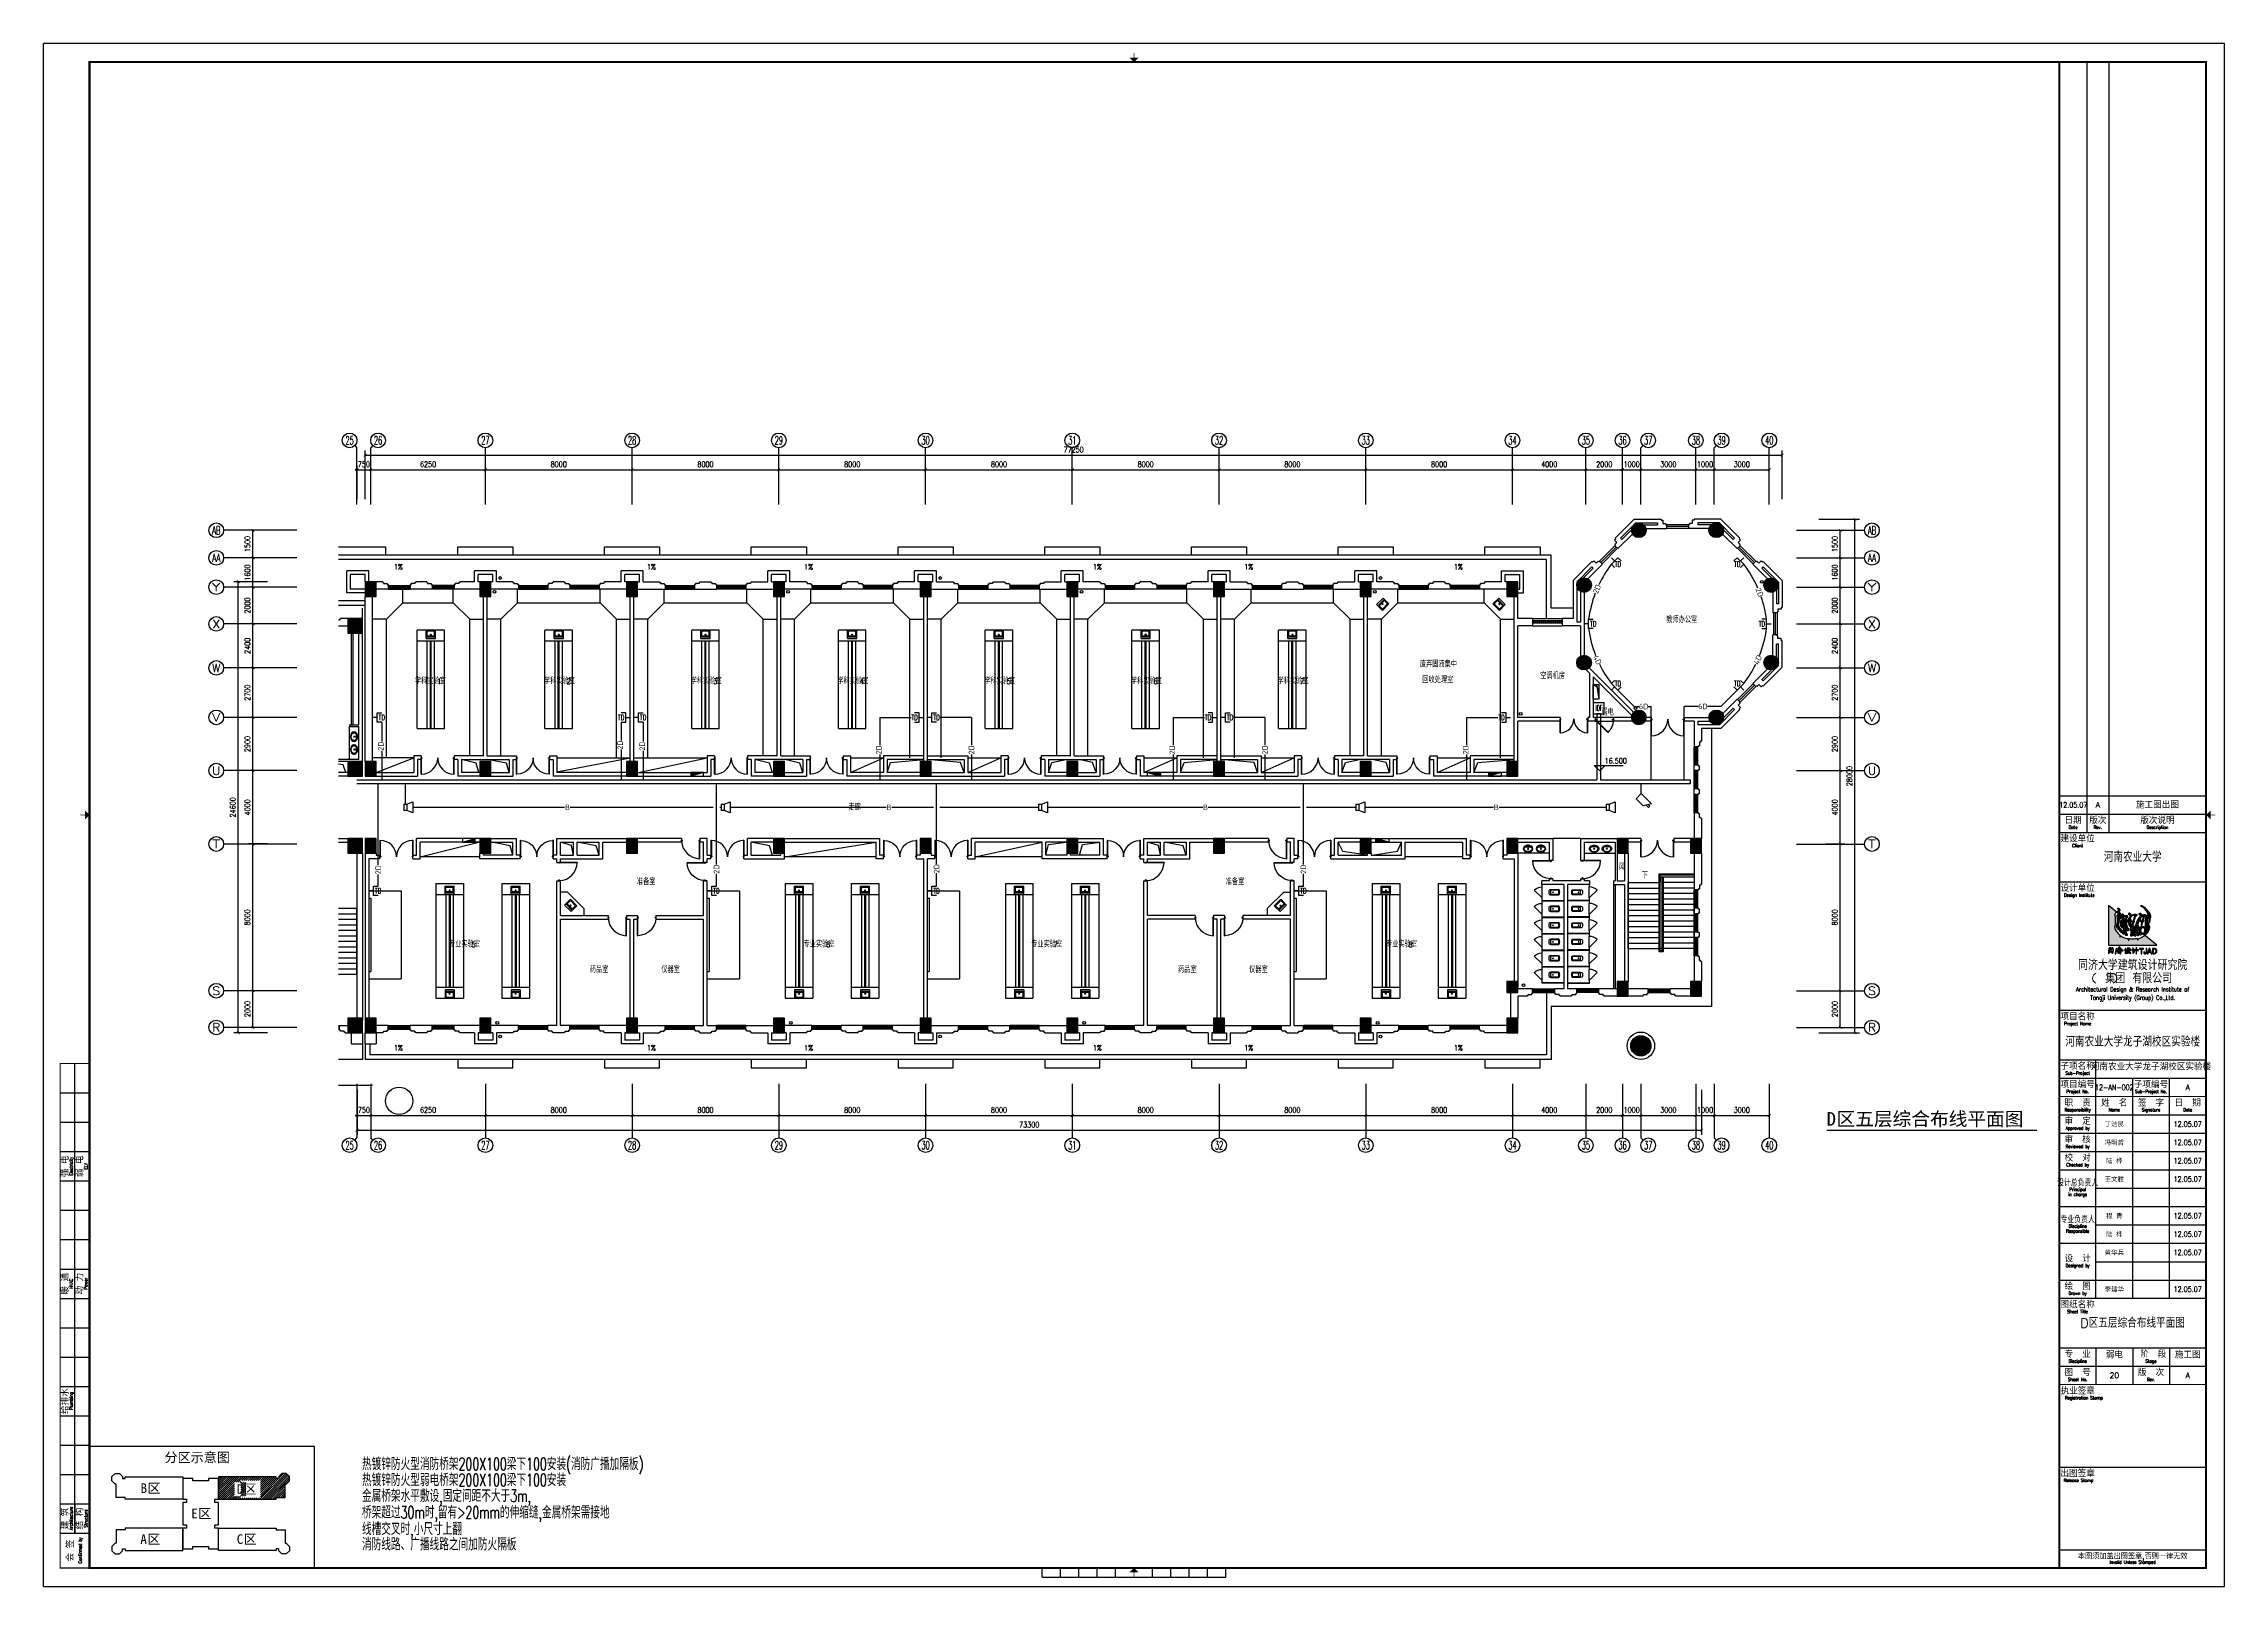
# Model space of a CAD drawing. Extents: x 190999 to 834799, y -200814 to 215286.
# Drawn here: x 547699 to 666599, y -96414 to -12314 of the extents above; entities that cross this region are included whole.
import ezdxf
from ezdxf.enums import TextEntityAlignment as Align

# ---------------------------------------------------------------- set-up
doc = ezdxf.new("R2010")
doc.units = 0
doc.header["$LTSCALE"] = 1000
doc.header["$MEASUREMENT"] = 0
for name, color, linetype in [('00-EQUIP', 3, 'Continuous'), ('00-SIG_TEXT', 7, 'Continuous'), ('00-WIRE-4', 6, 'Continuous'), ('A-卫生间', 250, 'Continuous'), ('A-墙线', 2, 'Continuous'), ('A-外包装修', 250, 'Continuous'), ('A-外窗', 145, 'Continuous'), ('A-家具', 250, 'Continuous'), ('A-门', 167, 'Continuous'), ('AXIS', 3, 'Continuous'), ('AXIS_TEXT', 7, 'Continuous'), ('COLUMN', 2, 'Continuous'), ('DIM_ELEV', 3, 'Continuous'), ('DIM_SYMB', 3, 'Continuous'), ('EQUIP', 3, 'Continuous'), ('EQUIP_消火栓', 6, 'Continuous'), ('PUB_HATCH', 250, 'Continuous'), ('PUB_TEXT', 7, 'Continuous'), ('STAIR', 5, 'Continuous'), ('WALL', 4, 'Continuous'), ('WINDOW', 7, 'Continuous'), ('图框', 189, 'Continuous'), ('屋面排水', 7, 'Continuous'), ('房间名称', 7, 'Continuous'), ('桥架', 1, 'Continuous'), ('洞口线', 177, 'Continuous'), ('电井开洞', 6, 'Continuous'), ('雨水管', 3, 'Continuous'), ('雨水管口', 1, 'Continuous')]:
    doc.layers.add(name, color=color, linetype=linetype)
doc.styles.add('-GBCBIGGBENOR', font='GBENOR.shx', dxfattribs={"bigfont": 'GBCBIG.shx'})
doc.styles.add('_COMPLEX', font='COMPLEX.shx', dxfattribs={"width": 0.5})
doc.styles.add('_TCH_AXIS', font='COMPLEX', dxfattribs={"bigfont": 'GBCBIG'})
doc.styles.add('_TCH_DIM', font='SIMPLEX', dxfattribs={"bigfont": 'GBCBIG'})
doc.styles.add('COMPLEX', font='COMPLEX')
doc.styles.add('DIM_FONT', font='SIMPLEX', dxfattribs={"width": 0.7, "bigfont": 'GBCBIG'})
doc.styles.add('HT', font='simhei.ttf')
doc.styles.add('HZTXT', font='tj-romans1.shx', dxfattribs={"width": 0.6, "bigfont": 'hztxt.shx'})
doc.styles.get("Standard").update_dxf_attribs({"font": 'simhei.ttf'})
doc.styles.add('TKZ1_tjhts.shx', font='tjromant.shx', dxfattribs={"bigfont": 'tjhts.shx'})
doc.styles.add('TKZ2_tjkts.shx', font='tjromant.shx', dxfattribs={"bigfont": 'tjkts.shx'})
doc.styles.add('zz-1', font='arial.ttf', dxfattribs={"width": 0.8})
doc.styles.add('车', font='simhei.ttf')
doc.dimstyles.new('DIMN', dxfattribs={"dimtxt": 300, "dimasz": 100, "dimexe": 250, "dimexo": 300, "dimgap": 150, "dimtad": 1, "dimdec": 0, "dimzin": 0, "dimdsep": 46, "dimtxsty": 'DIM_FONT', "dimblk": 'ARCHTICK', "dimcen": 0.09, "dimclrt": 7, "dimazin": 2, "dimtfac": 1, "dimtdec": 0, "dimtix": 1, "dimtmove": 2, "dimatfit": 3, "dimfxl": 0, "dimtolj": 1, "dimtzin": 0, "dimarcsym": 0})

# ---------------------------------------------------------------- blocks, each defined once
blk = doc.blocks.new('TJAD_TK_LOGO')
at = {"layer": '图框'}
for points in [[(0.309, 0.239, -0.055111), (0.298, 0.218, -0.399817), (0.289, 0.213, -0.15154), (0.281, 0.216, -0.301448), (0.281, 0.226, 0.010306), (0.289, 0.248, -0.01851), (0.216, 0.33, -0.103184), (0.157, 0.423, -0.120959), (0.156, 0.5, 0.063512), (0.168, 0.638, 0.024265), (0.163, 0.716, -0.039016), (0.159, 0.759, -0.148803), (0.167, 0.795, -0.063522), (0.19, 0.819, -0.021561), (0.199, 0.827), (0, 0.989), (0, 0.014), (1.2, 0.014), (0.901, 0.256, -0.02734), (0.87, 0.232, -0.056811), (0.802, 0.195, -0.043653), (0.743, 0.178, 0.070224), (0.74, 0.168, -0.155586), (0.734, 0.146, -0.268078), (0.715, 0.144, 0.046034), (0.714, 0.151, -0.10837), (0.716, 0.158, 0.067272), (0.719, 0.172, 0.007869), (0.606, 0.171, -0.018474), (0.519, 0.174, 0.089356), (0.513, 0.16, -0.084297), (0.509, 0.144, -0.378712), (0.498, 0.137, -0.129516), (0.487, 0.142, 0.010082), (0.489, 0.148, -0.06366), (0.493, 0.159, -0.047427), (0.496, 0.17, 0.412458), (0.493, 0.175, 0.04646), (0.459, 0.179, -0.083304), (0.398, 0.192, -0.056916)], [(0.278, 0.851, 0.150805), (0.286, 0.87, 0.118181), (0.284, 0.888, 0.061251), (0.278, 0.901, 0.110829), (0.266, 0.912, 0.065976), (0.248, 0.919, 0.129921), (0.229, 0.92, 0.40681), (0.226, 0.916, 0.07663), (0.23, 0.907, -0.019502), (0.237, 0.896, -0.085799), (0.241, 0.884, -0.150999), (0.235, 0.858, -0.086307), (0.225, 0.846, -0.019332), (0.206, 0.833, 0.015742), (0.199, 0.827), (0.264, 0.775, -0.014783), (0.267, 0.774, -0.092021), (0.285, 0.767, -0.021612), (0.299, 0.758, 0.020501), (0.302, 0.757, -0.138406), (0.302, 0.756, -0.004327), (0.304, 0.756, 0.041521), (0.307, 0.755, 0.017006), (0.309, 0.756, 0.175362), (0.313, 0.76, 0.115175), (0.313, 0.77, 0.133458), (0.302, 0.795, 0.090138), (0.282, 0.811, 0.068529), (0.267, 0.817, -0.013934), (0.257, 0.819, -0.201719), (0.25, 0.824, -0.378426), (0.25, 0.831, -0.084166), (0.26, 0.837, 0.070184)], [(0.264, 0.775, 0.064867), (0.248, 0.774, 0.116531), (0.226, 0.765, 0.208218), (0.216, 0.75, 0.02194), (0.216, 0.741, -0.003556), (0.223, 0.64, -0.008585), (0.225, 0.606, -0.036626), (0.224, 0.587, -0.030322), (0.219, 0.565, 0.008639), (0.208, 0.528, 0.029199), (0.201, 0.493, 0.047639), (0.199, 0.469, 0.083135), (0.203, 0.45, 0.077424), (0.222, 0.419, 0.095524), (0.251, 0.392, 0.133345), (0.255, 0.391, 0.037671), (0.266, 0.395, -0.074764), (0.289, 0.401, -0.017227), (0.311, 0.402, 0.103318), (0.324, 0.403, 0.529251), (0.324, 0.406, 0.058891), (0.31, 0.414, -0.106556), (0.272, 0.441, -0.157893), (0.244, 0.5, -0.090292), (0.241, 0.541, -0.061166), (0.257, 0.612, -0.11155), (0.27, 0.637, -0.016825), (0.293, 0.661, -0.002917), (0.333, 0.697, 0.013927), (0.345, 0.708)], [(0.474, 0.731, 0.018572), (0.473, 0.731), (0.473, 0.732, 0.06936), (0.47, 0.733, 0.047212), (0.46, 0.735, 0.024282), (0.443, 0.735, -0.000753), (0.412, 0.735, -0.013374), (0.392, 0.736, -0.164458), (0.382, 0.74, -0.15617), (0.376, 0.751, 0.064833), (0.371, 0.765, 0.17195), (0.36, 0.774, 0.077232), (0.348, 0.779, 0.099365), (0.341, 0.778, 0.128164), (0.335, 0.776, 0.199677), (0.331, 0.766, 0.156287), (0.335, 0.754, 0.086381), (0.343, 0.746, 0.029794), (0.351, 0.742, -0.218512), (0.359, 0.734, -0.050196), (0.36, 0.726, -0.223734), (0.356, 0.72, -0.013892), (0.345, 0.708), (0.359, 0.697, -0.00619), (0.387, 0.712, -0.093205), (0.434, 0.721, -0.103421), (0.439, 0.72, -0.384925), (0.441, 0.717, -0.045853), (0.438, 0.703, -0.014561), (0.423, 0.658, 0.006316), (0.419, 0.648), (0.432, 0.637, -0.003465), (0.435, 0.644, -0.002724), (0.456, 0.704, -0.338072), (0.461, 0.707, 0.005218), (0.473, 0.707, 0.309415), (0.476, 0.708, 0.132077), (0.479, 0.71, 0.147744), (0.481, 0.715, 0.135646), (0.481, 0.723, 0.18433)], [(0.756, 0.375, 0.010654), (0.758, 0.371, 0.091005), (0.765, 0.363, 0.311976), (0.77, 0.363)]]:
    blk.add_hatch(color=256, dxfattribs=at).paths.add_polyline_path(points)
h = blk.add_hatch(color=256, dxfattribs=at)
h.paths.add_polyline_path([(0.393, 0.563, -0.011586), (0.397, 0.579, 0.253288), (0.396, 0.579, 0.095247), (0.388, 0.58, -0.0106), (0.376, 0.58, -0.133876), (0.361, 0.583, -0.082431), (0.345, 0.596, -0.01622), (0.332, 0.612, 0.042319), (0.324, 0.621, 0.140851), (0.317, 0.624, 0.145933), (0.308, 0.622, 0.038492), (0.302, 0.618), (0.302, 0.618, 0.000616), (0.3, 0.616, 0.032553), (0.298, 0.615, 0.095329), (0.294, 0.61, 0.096767), (0.291, 0.597, -0.001525), (0.288, 0.574, 0.034244), (0.285, 0.552, 0.085899), (0.292, 0.504, 0.097395), (0.314, 0.467, 0.083463), (0.339, 0.445, 0.098864), (0.352, 0.441, 0.30663), (0.356, 0.443, 0.075685), (0.361, 0.453, 0.009946), (0.371, 0.491, -0.023424), (0.378, 0.51, 0.034776)])
h.paths.add_polyline_path([(0.333, 0.372, 0.321528), (0.33, 0.377, 0.021484), (0.291, 0.382, 0.022843), (0.282, 0.382, 0.102534), (0.276, 0.381, 0.130045), (0.272, 0.378, 0.267367), (0.271, 0.374, -0.005872), (0.276, 0.364, 0.058515), (0.28, 0.355, 0.081344), (0.295, 0.338, 0.099387), (0.309, 0.33, 0.035917), (0.315, 0.328, 0.245908), (0.318, 0.33, 0.105203), (0.327, 0.349, -0.034055), (0.332, 0.365, 0.056891)])
h.paths.add_polyline_path([(0.431, 0.34, 0.245812), (0.436, 0.359, 0.065072), (0.425, 0.393, 0.134826), (0.425, 0.393, -0.114996), (0.425, 0.394, 0.061748), (0.418, 0.405, 0.16919), (0.41, 0.409, 0.009694), (0.393, 0.411, 0.017654), (0.382, 0.412, 0.044621), (0.374, 0.411, 0.15913), (0.368, 0.408, 0.263058), (0.367, 0.404, 0.037983), (0.375, 0.384, -0.091013), (0.378, 0.375, -0.183458), (0.376, 0.37, -0.186991), (0.37, 0.367, -0.076588), (0.364, 0.367, 0.012233), (0.357, 0.368, 0.175338), (0.353, 0.367, 0.023216), (0.34, 0.33, 0.04069), (0.336, 0.312, 0.28537), (0.339, 0.306, 0.048651), (0.347, 0.302, -0.083296), (0.359, 0.295, 0.044689), (0.367, 0.289, 0.196761), (0.378, 0.288, 0.127879), (0.395, 0.298, 0.050671)])
h.paths.add_polyline_path([(0.463, 0.285, 0.013244), (0.461, 0.293, 0.042352), (0.454, 0.311, 0.086452), (0.451, 0.314, 0.181931), (0.447, 0.314, 0.105167), (0.437, 0.307, 0.063777), (0.422, 0.289, 0.079039), (0.415, 0.273, 0.295118), (0.417, 0.263, 0.12746), (0.426, 0.259, 0.051219), (0.438, 0.258, -0.006938), (0.459, 0.255, 0.101871), (0.472, 0.256, 0.282022), (0.475, 0.26, 0.127329), (0.473, 0.266), (0.473, 0.266, -0.004335)])
h.paths.add_polyline_path([(0.658, 0.308, -0.058552), (0.645, 0.335, -0.043685), (0.641, 0.359, 0.088622), (0.637, 0.372, 0.151789), (0.622, 0.385, -0.046532), (0.606, 0.394, 0.04555), (0.599, 0.398, 0.043142), (0.597, 0.399), (0.597, 0.399, 0.251715), (0.586, 0.396, 0.137334), (0.576, 0.371, -0.022108), (0.571, 0.349, 0.025269), (0.557, 0.305, -0.028381), (0.55, 0.284, 0.095667), (0.544, 0.258, 0.266705), (0.554, 0.241, 0.133638), (0.581, 0.24, 0.117773), (0.634, 0.259, 0.081266), (0.66, 0.285, 0.080524), (0.663, 0.292), (0.663, 0.292), (0.664, 0.292), (0.664, 0.295), (0.663, 0.295, 0.059624)])
h.paths.add_polyline_path([(0.568, 0.406, 0.121011), (0.564, 0.41, 0.051248), (0.55, 0.42, 0.077555), (0.545, 0.422, 0.238499), (0.542, 0.421, 0.167798), (0.541, 0.418, 0.09655), (0.541, 0.4, -0.014406), (0.543, 0.392, -0.00033), (0.545, 0.375, 0.1059), (0.551, 0.357, 0.313865), (0.556, 0.357, 0.231713), (0.56, 0.364, 0.026659), (0.564, 0.385, -0.007425), (0.568, 0.4, 0.16995)])
h.paths.add_polyline_path([(0.679, 0.25, 0.082015), (0.68, 0.258, 0.360369), (0.675, 0.264, 0.094324), (0.668, 0.263, 0.109868), (0.666, 0.263, -0.017853), (0.664, 0.262), (0.663, 0.262, 0.095638), (0.652, 0.251, 0.069381), (0.647, 0.242, 0.391778), (0.649, 0.238, 0.16265), (0.658, 0.237, 0.029698), (0.663, 0.239), (0.664, 0.239, 0.027865), (0.674, 0.243, 0.232972)])
h.paths.add_polyline_path([(0.765, 0.309, -0.00792), (0.766, 0.312, -0.04061), (0.767, 0.316, 0.057732), (0.769, 0.323, 0.231089), (0.766, 0.331, 0.223752), (0.755, 0.33, 0.032861), (0.734, 0.315, -0.012035), (0.716, 0.303, 0.160241), (0.7, 0.287, 0.160304), (0.7, 0.267, 0.221951), (0.709, 0.256, 0.080228), (0.726, 0.248, 0.124433), (0.741, 0.247, 0.177577), (0.748, 0.255, 0.06059), (0.758, 0.283, -0.013372)])
h = blk.add_hatch(color=256, dxfattribs=at)
h.paths.add_polyline_path([(0.419, 0.648), (0.359, 0.697, 0.122439), (0.344, 0.679, 0.077208), (0.338, 0.662, 0.221374), (0.343, 0.64, -0.044103), (0.353, 0.625, 0.092474), (0.367, 0.606, 0.149827), (0.383, 0.599, 0.078107), (0.401, 0.6, 0.300992), (0.408, 0.607, 0.003448), (0.412, 0.624, -0.014936)])
h.paths.add_polyline_path([(0.448, 0.531, -0.118411), (0.466, 0.61), (0.432, 0.637, 0.013731), (0.424, 0.609, 0.354128), (0.426, 0.607, 0.149403), (0.425, 0.606, -0.033756), (0.429, 0.605, -0.301225), (0.432, 0.602, -0.067966), (0.431, 0.585, -0.155357), (0.425, 0.583, -0.0383), (0.418, 0.581, 0.394404), (0.414, 0.577, -0.002997), (0.393, 0.506, 0.027314), (0.376, 0.437, 0.262389), (0.377, 0.431, 0.054171), (0.409, 0.43, -0.120269), (0.432, 0.428, -0.238212), (0.445, 0.415, -0.030328), (0.452, 0.384, 0.177342), (0.459, 0.369, 0.189169), (0.473, 0.367, 0.024901), (0.494, 0.37, 0.43233), (0.503, 0.381, 0.054023), (0.499, 0.406, 0.072563), (0.493, 0.423, -0.024272), (0.473, 0.455, -0.09052)])
h.paths.add_polyline_path([(0.591, 0.509), (0.494, 0.587, 0.02545), (0.492, 0.572, 0.128799), (0.501, 0.52, 0.044216), (0.522, 0.484, 0.076323), (0.548, 0.46, 0.034366), (0.562, 0.452, 0.076032), (0.572, 0.449, 0.341488), (0.575, 0.451, 0.069217), (0.584, 0.479, 0.009229)])
h.paths.add_polyline_path([(0.606, 0.496, 0.003269), (0.602, 0.481, 0.051211), (0.597, 0.445, 0.204101), (0.599, 0.435, -0.011598), (0.623, 0.42, -0.044991), (0.66, 0.394, -0.200983), (0.669, 0.38, -0.006426), (0.679, 0.338, 0.079721), (0.687, 0.311, 0.326464), (0.691, 0.309, 0.087838), (0.695, 0.311, 0.087656), (0.715, 0.332, 0.286319), (0.72, 0.36, 0.076349), (0.701, 0.389, -0.160397), (0.676, 0.44), (0.676, 0.44)])
h.paths.add_polyline_path([(0.852, 0.297), (0.79, 0.347, 0.007087), (0.777, 0.301, 0.070922), (0.774, 0.275, 0.248353), (0.779, 0.265, 0.199635), (0.795, 0.268, -0.006886), (0.813, 0.275, 0.05678), (0.847, 0.293, 0.006803)])
h = blk.add_hatch(color=256, dxfattribs=at)
h.paths.add_polyline_path([(0.712, 0.755, 0.083086), (0.708, 0.761, 0.127732), (0.701, 0.764, 0.060999), (0.673, 0.768, 0.050289), (0.649, 0.769, 0.061315), (0.626, 0.765, -0.058239), (0.605, 0.759, -0.023274), (0.577, 0.756, -0.318074), (0.565, 0.762, -0.012807), (0.546, 0.787, 0.176594), (0.527, 0.801, 0.141446), (0.512, 0.802, 0.254042), (0.501, 0.793, 0.094349), (0.5, 0.777, 0.272202), (0.507, 0.767, 0.06938), (0.523, 0.763, -0.099001), (0.54, 0.758, -0.173209), (0.549, 0.747, -0.244282), (0.547, 0.738, -0.042049), (0.531, 0.716, 0.019533), (0.504, 0.683, 0.074328), (0.489, 0.659, -0.003717), (0.466, 0.61), (0.494, 0.587, -0.03259), (0.498, 0.607, -0.114709), (0.504, 0.617), (0.507, 0.619), (0.509, 0.62), (0.512, 0.62), (0.514, 0.619), (0.523, 0.614), (0.529, 0.609), (0.548, 0.592), (0.554, 0.586), (0.555, 0.586, 0.137325), (0.563, 0.582, 0.052206), (0.581, 0.58, -0.039081), (0.596, 0.578, -0.061234), (0.6, 0.577, -0.389955), (0.602, 0.574, -0.015439), (0.601, 0.566, -0.009793), (0.592, 0.514, -0.001555), (0.591, 0.509), (0.606, 0.496, -0.005675), (0.613, 0.522, 0.021764), (0.624, 0.57, -0.037231), (0.627, 0.579, -0.166808), (0.63, 0.581, 0.014415), (0.637, 0.584, 0.232872), (0.642, 0.591, 0.087887), (0.641, 0.601, 0.002273), (0.638, 0.615, -0.178357), (0.638, 0.619, -0.001216), (0.651, 0.66, -0.011476), (0.664, 0.699, -0.017032), (0.676, 0.729, -0.192629), (0.689, 0.74, -0.05264), (0.702, 0.745, 0.121865), (0.712, 0.748, 0.384919)])
h.paths.add_polyline_path([(0.597, 0.737, -0.021509), (0.628, 0.747, -0.053885), (0.638, 0.749, -0.363115), (0.652, 0.741, -0.093078), (0.646, 0.705, 0.023125), (0.622, 0.626, -0.067346), (0.613, 0.603, -0.278742), (0.606, 0.6, -0.067064), (0.586, 0.602, -0.223721), (0.563, 0.619, -0.070697), (0.543, 0.661, -0.171192), (0.544, 0.69, -0.090372), (0.564, 0.717, -0.097027)], flags=16)
h = blk.add_hatch(color=256, dxfattribs=at)
h.paths.add_polyline_path([(0.982, 0.688, -0.266995), (0.988, 0.691, -0.078548), (0.994, 0.689, -0.061401), (1.001, 0.685, -0.140506), (1.007, 0.676, -0.075077), (1.01, 0.653, -0.023792), (1.008, 0.62, 0.028581), (1.007, 0.585, 0.083513), (1.009, 0.572, 0.556873), (1.014, 0.571, 0.099876), (1.028, 0.596, 0.058859), (1.035, 0.633, 0.00868), (1.036, 0.66, -0.055868), (1.045, 0.71, 0.012909), (1.049, 0.719, 0.07627), (1.048, 0.734, 0.168287), (0.983, 0.856, 0.045812), (0.89, 0.946, 0.082299), (0.824, 0.983, 0.045024), (0.802, 0.988, 0.184323), (0.796, 0.987, 0.401214), (0.797, 0.985, 0.073894), (0.803, 0.98, 0.009968), (0.828, 0.967, -0.045085), (0.849, 0.953, -0.042435), (0.89, 0.913, -0.014659), (0.933, 0.859, -0.075958), (0.979, 0.767, 0.183281), (0.919, 0.704, 0.093166), (0.905, 0.577, 0.002645), (0.905, 0.539), (0.95, 0.539, -0.021718), (0.951, 0.561, -0.060902), (0.951, 0.563, -0.750169), (0.953, 0.563, -0.062141), (0.956, 0.558, -0.02804), (0.962, 0.541, -0.001207), (0.963, 0.539), (0.999, 0.539), (0.998, 0.542), (0.986, 0.581, -0.042759), (0.971, 0.648, -0.166183), (0.976, 0.68, -0.02967)])
h.paths.add_polyline_path([(0.921, 0.747, 0.337691), (0.922, 0.75, 0.234051), (0.918, 0.756, 0.085029), (0.898, 0.762, 0.109404), (0.867, 0.76, 0.027051), (0.842, 0.75, 0.096966), (0.82, 0.779, 0.147389), (0.788, 0.798, 0.110178), (0.765, 0.798, 0.193659), (0.754, 0.789, 0.105864), (0.751, 0.781, 0.322715), (0.756, 0.77, 0.090222), (0.775, 0.763, 0.021428), (0.79, 0.76, -0.062248), (0.802, 0.756, -0.0489), (0.814, 0.75, 0.061445), (0.828, 0.743, 0.045204), (0.773, 0.709, 0.105153), (0.746, 0.68, 0.017534), (0.699, 0.593, 0.04727), (0.677, 0.539), (0.731, 0.539, -0.016538), (0.733, 0.546, -0.06987), (0.755, 0.615, -0.55525), (0.762, 0.616, 0.087068), (0.773, 0.608, 0.000587), (0.779, 0.605, 0.051645), (0.781, 0.604, 0.002312), (0.798, 0.592, 0.1078), (0.815, 0.585, 0.06971), (0.83, 0.588, -0.002349), (0.824, 0.554, -0.014725), (0.822, 0.539), (0.839, 0.539, -0.003665), (0.842, 0.55, -0.003176), (0.85, 0.584, -0.214328), (0.855, 0.589, 0.079005), (0.864, 0.594, 0.136284), (0.869, 0.604, 0.042038), (0.87, 0.61, 0.121208), (0.869, 0.615, 0.033156), (0.864, 0.622, -0.089896), (0.861, 0.627, -0.153361), (0.862, 0.632, -0.00558), (0.876, 0.678, -0.02004), (0.892, 0.724, -0.10938), (0.9, 0.737, 0.024126), (0.911, 0.741, 0.094696)])
h.paths.add_polyline_path([(0.871, 0.737, -0.143663), (0.867, 0.714, 0.018808), (0.849, 0.654, -0.117601), (0.837, 0.612, -0.229986), (0.819, 0.61, -0.2857), (0.79, 0.639, -0.267121), (0.803, 0.697, -0.053371), (0.832, 0.724, -0.07094), (0.861, 0.743, -0.49062)], flags=16)
h = blk.add_hatch(color=256, dxfattribs=at)
h.paths.add_polyline_path([(0.952, 0.5, -0.00262), (0.951, 0.526, -0.01182), (0.95, 0.539), (0.905, 0.539, 0.006126), (0.905, 0.449, 0.002492), (0.906, 0.412, 0.048247), (0.887, 0.46, 0.065909), (0.883, 0.465, 0.224936), (0.877, 0.467, 0.038284), (0.864, 0.466, -0.06616), (0.83, 0.465, -0.485088), (0.827, 0.467, -0.101913), (0.828, 0.487, -0.016956), (0.839, 0.539), (0.822, 0.539, -0.017973), (0.817, 0.52, -0.010562), (0.81, 0.476, -0.208845), (0.803, 0.461, -0.11949), (0.791, 0.457, -0.131776), (0.748, 0.465, -0.127624), (0.732, 0.488, -0.118385), (0.731, 0.539), (0.677, 0.539, 0.005191), (0.675, 0.533, 0.105733), (0.676, 0.44), (0.718, 0.405), (0.745, 0.405, -0.078177), (0.747, 0.414, -0.129583), (0.758, 0.426, -0.224047), (0.779, 0.429, -0.071036), (0.78, 0.429, 0.101063), (0.781, 0.428, -0.019588), (0.783, 0.428, -0.023828), (0.784, 0.427, -0.322257), (0.79, 0.416, -0.013384), (0.788, 0.405), (0.804, 0.405, -0.014271), (0.808, 0.414, -0.194353), (0.821, 0.43, -0.094044), (0.855, 0.439, -0.035175), (0.871, 0.44, -0.177154), (0.88, 0.432, -0.054292), (0.893, 0.405), (0.948, 0.405, 0.016129), (0.951, 0.417, 0.043741), (0.953, 0.46, 0.012835)])
h.paths.add_polyline_path([(1.021, 0.458), (1.011, 0.5), (0.999, 0.539), (0.963, 0.539, -0.013434), (0.968, 0.518, -0.01242), (0.972, 0.498, -0.017255), (0.974, 0.479, -0.024091), (0.974, 0.433, -0.03797), (0.971, 0.405), (1.012, 0.405, 0.01383), (1.019, 0.427, 0.116879)])
h.paths.add_polyline_path([(0.967, 0.319, 0.068823), (0.992, 0.356, 0.031999), (1.012, 0.405), (0.971, 0.405, -0.002893), (0.971, 0.403, -0.072675), (0.96, 0.375, -0.038888), (0.948, 0.355, -0.02059), (0.929, 0.332, -0.114728), (0.923, 0.326, -0.052839), (0.914, 0.32), (0.911, 0.319), (0.909, 0.319), (0.909, 0.322), (0.914, 0.334), (0.918, 0.341), (0.933, 0.363), (0.941, 0.383), (0.941, 0.384, 0.030329), (0.948, 0.405), (0.893, 0.405, -0.019139), (0.897, 0.395, -0.131139), (0.901, 0.371, -0.068706), (0.888, 0.337, -0.106182), (0.87, 0.312, -0.027075), (0.852, 0.297), (0.901, 0.256, 0.015633), (0.918, 0.272, -0.009266)])
h = blk.add_hatch(color=256, dxfattribs=at)
h.paths.add_polyline_path([(0.798, 0.379, -0.041396), (0.804, 0.405), (0.788, 0.405, -0.011453), (0.786, 0.396, -0.01007), (0.783, 0.379, -0.034546), (0.778, 0.371, -0.087737), (0.77, 0.363), (0.79, 0.347), (0.79, 0.347, 0.020125)])
h.paths.add_polyline_path([(0.745, 0.405), (0.718, 0.405), (0.756, 0.375, -0.051476), (0.747, 0.393, -0.099669)])
h = blk.add_hatch(color=256, dxfattribs=at)
h.paths.add_polyline_path([(0.109, -0.055, 0.215782), (0.096, -0.053, 0.067417), (0.088, -0.057, -0.168397), (0.072, -0.061, -0.018722), (0.056, -0.059, 0.069135), (0.037, -0.058, -0.211583), (0.032, -0.057, 0.012327), (0.027, -0.054, 0.18165), (0.023, -0.055, 0.234564), (0.014, -0.061, 0.06939), (0.009, -0.077, 0.040114), (0.004, -0.126, 0.00862), (0.004, -0.151, 0.034302), (0.003, -0.186, 0.240525), (0.011, -0.199, 0.151405), (0.014, -0.2, 0.254247), (0.016, -0.192, 0.038225), (0.017, -0.166, -0.061608), (0.019, -0.146, 0.026815), (0.022, -0.113, -0.054652), (0.026, -0.093, -0.028262), (0.029, -0.084, -0.253686), (0.038, -0.079, 0.007206), (0.049, -0.078, -0.006599), (0.073, -0.075, 0.009999), (0.084, -0.072, -0.062381), (0.093, -0.073, -0.15567), (0.099, -0.077, -0.051163), (0.105, -0.085, -0.102101), (0.107, -0.091, -0.03095), (0.107, -0.129, 0.010088), (0.107, -0.15, -0.131285), (0.104, -0.163, -0.019629), (0.101, -0.168, -0.485137), (0.096, -0.17, 0.001583), (0.093, -0.168, 0.165296), (0.088, -0.17, 0.24859), (0.085, -0.178, 0.066176), (0.088, -0.189, 0.038595), (0.091, -0.194, 0.378365), (0.095, -0.196, 0.077759), (0.104, -0.183, 0.016012), (0.112, -0.17, 0.054651), (0.118, -0.155, 0.087206), (0.123, -0.112, 0.064902), (0.117, -0.068, 0.144064)])
h.paths.add_polyline_path([(0.063, -0.093), (0.056, -0.093), (0.053, -0.094), (0.049, -0.096), (0.047, -0.097), (0.046, -0.1, 0.333571), (0.046, -0.104, 0.045952), (0.052, -0.107, 0.064784), (0.062, -0.109, 0.210865), (0.068, -0.107, 0.127927), (0.071, -0.102, 0.211886), (0.07, -0.096, 0.12013), (0.067, -0.094)], flags=17)
h.paths.add_polyline_path([(0.058, -0.146, -0.039434), (0.061, -0.152, 0.054133), (0.064, -0.158, 0.123184), (0.08, -0.15, 0.140353), (0.084, -0.143, 0.284617), (0.083, -0.139, -0.012464), (0.076, -0.135, 0.016141), (0.064, -0.126, -0.029736), (0.041, -0.127, -0.149024), (0.037, -0.13, 0.190304), (0.034, -0.134, 0.089845), (0.033, -0.143, 0.171078), (0.041, -0.157, 0.249801), (0.05, -0.159, 0.378768), (0.055, -0.153, 0.031236), (0.054, -0.146), (0.056, -0.144)], flags=17)
h.paths.add_polyline_path([(0.194, -0.081, -0.130766), (0.193, -0.083, -0.049), (0.189, -0.09, 0.175351), (0.187, -0.096, 0.389375), (0.189, -0.097, 0.146359), (0.197, -0.094, 0.079034), (0.202, -0.089, 0.101244), (0.205, -0.084, 0.132531), (0.205, -0.077, 0.067751), (0.203, -0.072, 0.050259), (0.2, -0.068, 0.454265), (0.198, -0.068, 0.06765), (0.196, -0.073, 0.007561)])
h.paths.add_polyline_path([(0.189, -0.104, 0.313541), (0.186, -0.1, 0.335576), (0.183, -0.102, 0.015792), (0.178, -0.135, -0.057755), (0.171, -0.161, 0.000363), (0.163, -0.186, 0.094511), (0.167, -0.207, 0.230423), (0.17, -0.211, 0.369117), (0.176, -0.206, 0.039319), (0.18, -0.185, -0.109188), (0.189, -0.149, 0.00425), (0.191, -0.143, 0.032369), (0.189, -0.118, -0.025515)])
h.paths.add_polyline_path([(0.251, -0.045, 0.093827), (0.236, -0.063, 0.302072), (0.237, -0.068, 0.296548), (0.244, -0.068, 0.04254), (0.259, -0.06, -0.129019), (0.275, -0.057, -0.117204), (0.279, -0.058, -0.328405), (0.279, -0.061, -0.051459), (0.27, -0.072, 0.085646), (0.26, -0.09, 0.031903), (0.26, -0.093, -0.315533), (0.256, -0.098, -0.134544), (0.251, -0.099, -0.408117), (0.248, -0.096, 0.035639), (0.244, -0.085, 0.084333), (0.242, -0.081, 0.358627), (0.239, -0.08, 0.227473), (0.233, -0.092, 0.148882), (0.235, -0.099, -0.254787), (0.236, -0.106, -0.110418), (0.229, -0.113, -0.032156), (0.217, -0.121, 0.122106), (0.21, -0.128, 0.074479), (0.204, -0.144, 0.233421), (0.206, -0.152, 0.316166), (0.217, -0.152, 0.122903), (0.231, -0.14, 0.056501), (0.241, -0.125, -0.025506), (0.247, -0.11, -0.174643), (0.26, -0.101, 0.004602), (0.266, -0.098, -0.251477), (0.264, -0.107, -0.130218), (0.259, -0.112, 0.16089), (0.254, -0.116, 0.172735), (0.253, -0.123, 0.448793), (0.261, -0.125, 0.141971), (0.272, -0.109, 0.057248), (0.276, -0.094, -0.334885), (0.284, -0.087, -0.076773), (0.288, -0.087, -0.545841), (0.289, -0.089, -0.008092), (0.289, -0.104, 0.139136), (0.295, -0.124, 0.144746), (0.301, -0.128, 0.355116), (0.304, -0.126, 0.046986), (0.306, -0.118, 0.052614), (0.307, -0.115, 0.237681), (0.306, -0.113, 0.025436), (0.302, -0.111, -0.354836), (0.298, -0.107, -0.049448), (0.297, -0.093, -0.035628), (0.297, -0.088, -0.387964), (0.3, -0.084, -0.009611), (0.307, -0.081, 0.187317), (0.311, -0.078, 0.232403), (0.311, -0.072, 0.143525), (0.31, -0.072, 0.022411), (0.288, -0.082, -0.00319), (0.28, -0.086, -0.206179), (0.276, -0.086, -0.165764), (0.274, -0.084, -0.217969), (0.274, -0.08, -0.110096), (0.284, -0.068, -0.031862), (0.296, -0.059, 0.078929), (0.299, -0.057, 0.264707), (0.3, -0.055, 0.034215), (0.298, -0.052, 0.174735), (0.296, -0.052, 0.001752), (0.292, -0.052, -0.177458), (0.287, -0.05, -0.140307), (0.283, -0.047, -0.275752), (0.284, -0.041, 0.167681), (0.285, -0.035, 0.301407), (0.279, -0.03, 0.08311), (0.273, -0.03, 0.130737)])
h.paths.add_polyline_path([(0.327, -0.118, 0.027579), (0.343, -0.127, 0.154526), (0.354, -0.127, 0.082415), (0.363, -0.125, 0.312986), (0.363, -0.119, 0.221824), (0.36, -0.116, 0.031656), (0.355, -0.116, -0.00721), (0.342, -0.112, -0.071904), (0.327, -0.106, -0.267193), (0.324, -0.1, -0.023267), (0.328, -0.092, 0.395574), (0.325, -0.085, 0.188464), (0.317, -0.087, 0.051998), (0.311, -0.09, 0.108508), (0.306, -0.097, 0.200123), (0.304, -0.104, 0.191616), (0.308, -0.109, -0.01282)])
h.paths.add_polyline_path([(0.306, -0.135, 0.188222), (0.299, -0.134, 0.20573), (0.291, -0.139, 0.018376), (0.285, -0.149, -0.117409), (0.277, -0.159, -0.060927), (0.277, -0.146, 0.215117), (0.274, -0.142, 0.470033), (0.27, -0.143, -0.045545), (0.262, -0.149, -0.074224), (0.255, -0.151, -0.568137), (0.252, -0.149, -0.07678), (0.253, -0.144, 0.100197), (0.253, -0.135, 0.387299), (0.25, -0.133, 0.118665), (0.248, -0.134, 0.185429), (0.241, -0.147, -0.018374), (0.239, -0.158, 0.026924), (0.236, -0.169, -0.013447), (0.235, -0.18, 0.097057), (0.236, -0.192, 0.277047), (0.24, -0.195, 0.192921), (0.243, -0.193, 0.125735), (0.246, -0.18, -0.084178), (0.249, -0.165, -0.292454), (0.257, -0.16, -0.427415), (0.263, -0.166, -0.039723), (0.262, -0.177, 0.744354), (0.267, -0.179, 0.173973), (0.275, -0.172, -0.079593), (0.283, -0.162, 0.037997), (0.292, -0.152, -0.536451), (0.3, -0.152, -0.220641), (0.303, -0.166, -0.033334), (0.3, -0.178, -0.02197), (0.292, -0.196, -0.036413), (0.288, -0.204, 0.059035), (0.288, -0.205, 0.221247), (0.289, -0.208, 0.229092), (0.291, -0.208, 0.104052), (0.294, -0.206, 0.039622), (0.303, -0.189, 0.031663), (0.312, -0.173, 0.083922), (0.315, -0.156, 0.095464), (0.311, -0.142, 0.118136)])
h.paths.add_polyline_path([(0.429, -0.094), (0.441, -0.085, 0.028783), (0.422, -0.063), (0.41, -0.071, -0.06685)])
h.paths.add_polyline_path([(0.421, -0.105), (0.402, -0.104), (0.397, -0.104), (0.395, -0.104), (0.395, -0.118), (0.401, -0.118), (0.409, -0.117), (0.416, -0.117), (0.416, -0.171, -0.223037), (0.41, -0.183, -0.003297), (0.409, -0.184), (0.42, -0.194, 0.201777), (0.422, -0.192, -0.033526), (0.454, -0.166, -0.02738), (0.447, -0.153, -0.067274), (0.43, -0.17, -0.004515), (0.43, -0.112, -0.051491), (0.431, -0.104)])
h.paths.add_polyline_path([(0.468, -0.078), (0.468, -0.091, -0.202539), (0.461, -0.102, -0.066868), (0.447, -0.111, -0.101276), (0.461, -0.119, 0.145344), (0.479, -0.102, 0.140249), (0.482, -0.075, -0.003162), (0.512, -0.075, -0.016144), (0.511, -0.091, 0.052901), (0.512, -0.109, 0.214665), (0.515, -0.112, 0.093296), (0.515, -0.112, 0.137117), (0.524, -0.113, 0.000424), (0.537, -0.112, 0.022294), (0.552, -0.111), (0.554, -0.095), (0.55, -0.096), (0.546, -0.097), (0.542, -0.098), (0.536, -0.099), (0.532, -0.1), (0.527, -0.099), (0.526, -0.096), (0.527, -0.081), (0.528, -0.063), (0.521, -0.063), (0.511, -0.063), (0.498, -0.063), (0.486, -0.063), (0.477, -0.063), (0.467, -0.063)])
h.paths.add_polyline_path([(0.506, -0.122, -0.002263), (0.465, -0.122, -0.028919), (0.449, -0.121), (0.449, -0.135), (0.457, -0.134), (0.467, -0.133, -0.001197), (0.501, -0.133, 0.000411), (0.519, -0.133, -0.117897), (0.498, -0.165, -0.081518), (0.473, -0.138), (0.459, -0.142, 0.067412), (0.487, -0.172, -0.099344), (0.437, -0.187, -0.117302), (0.449, -0.199, 0.051291), (0.498, -0.18, 0.052048), (0.547, -0.197, -0.102524), (0.557, -0.182, -0.086164), (0.51, -0.172, 0.112398), (0.541, -0.121, -0.018709)])
h.paths.add_polyline_path([(0.604, -0.118), (0.604, -0.175, -0.094232), (0.598, -0.183), (0.608, -0.197), (0.647, -0.161), (0.64, -0.147), (0.619, -0.169), (0.619, -0.124, -0.058001), (0.621, -0.106, 0.319569), (0.62, -0.105, 0.045142), (0.606, -0.106, 0.020451), (0.594, -0.106, -0.034776), (0.578, -0.105), (0.578, -0.119, -0.030546)])
h.paths.add_polyline_path([(0.61, -0.06), (0.595, -0.066, -0.049542), (0.614, -0.094), (0.63, -0.087, 0.030356)])
h.paths.add_polyline_path([(0.66, -0.105, -0.019379), (0.635, -0.104), (0.635, -0.119, -0.02608), (0.66, -0.118), (0.682, -0.118), (0.682, -0.173, -0.021278), (0.681, -0.201), (0.697, -0.201, -0.017067), (0.697, -0.172), (0.697, -0.118), (0.715, -0.118, -0.024313), (0.741, -0.119), (0.741, -0.104, -0.018656), (0.71, -0.105), (0.697, -0.105), (0.697, -0.077, -0.143011), (0.702, -0.059, 0.162811), (0.697, -0.057, 0.035376), (0.685, -0.056, 0.004148), (0.681, -0.056, -0.046173), (0.682, -0.068, -0.00345), (0.682, -0.105, -0.001359)])
h.paths.add_polyline_path([(0.767, -0.069), (0.767, -0.085), (0.808, -0.085), (0.808, -0.2), (0.826, -0.2), (0.826, -0.085), (0.867, -0.085), (0.867, -0.069)])
h.paths.add_polyline_path([(0.93, -0.157, -0.040499), (0.929, -0.174, -0.3078), (0.915, -0.188, -0.189438), (0.897, -0.184, -0.186489), (0.89, -0.172, -0.07743), (0.889, -0.158), (0.872, -0.158, 0.198241), (0.882, -0.194, 0.214326), (0.91, -0.204, 0.249549), (0.941, -0.191, 0.135294), (0.948, -0.164), (0.948, -0.069), (0.93, -0.069)])
h.paths.add_polyline_path([(1.028, -0.069), (1.009, -0.069), (0.96, -0.2), (0.979, -0.2), (0.993, -0.161), (1.044, -0.161), (1.058, -0.2), (1.077, -0.2)])
h.paths.add_polyline_path([(1.019, -0.088), (1.039, -0.146), (0.998, -0.146)], flags=16)
h.paths.add_polyline_path([(1.091, -0.069), (1.091, -0.2), (1.14, -0.2, 0.229129), (1.182, -0.183, 0.179316), (1.197, -0.134, 0.181564), (1.183, -0.086, 0.220204), (1.141, -0.069)])
h.paths.add_polyline_path([(1.109, -0.085), (1.139, -0.085, -0.337188), (1.175, -0.108, -0.124189), (1.177, -0.152, -0.40123), (1.139, -0.184), (1.109, -0.184)], flags=16)
for points in [[(0, 0.989), (0, 0.014), (1.2, 0.014)], [(0.867, -0.069), (0.767, -0.069), (0.767, -0.085), (0.808, -0.085), (0.808, -0.2), (0.826, -0.2), (0.826, -0.085), (0.867, -0.085)], [(1.009, -0.069), (0.96, -0.2), (0.979, -0.2), (0.993, -0.161), (1.044, -0.161), (1.058, -0.2), (1.077, -0.2), (1.028, -0.069)], [(1.019, -0.088), (0.998, -0.146), (1.039, -0.146)]]:
    blk.add_lwpolyline(points, close=True, dxfattribs=at)
for points in [[(1.048, 0.734, 0.168287), (0.983, 0.856, 0.045812), (0.89, 0.946, 0.082299), (0.824, 0.983, 0.045024), (0.802, 0.988, 0.184323), (0.796, 0.987, 0.401214), (0.797, 0.985, 0.073894), (0.803, 0.98, 0.009968), (0.828, 0.967, -0.045085), (0.849, 0.953, -0.042435), (0.89, 0.913, -0.014659), (0.933, 0.859, -0.075958), (0.979, 0.767, 0.183281), (0.919, 0.704, 0.093166), (0.905, 0.577, 0.00877), (0.905, 0.449, 0.002492), (0.906, 0.412, 0.048247), (0.887, 0.46, 0.065909), (0.883, 0.465, 0.224936), (0.877, 0.467, 0.038284), (0.864, 0.466, -0.06616), (0.83, 0.465, -0.485088), (0.827, 0.467, -0.101913), (0.828, 0.487, -0.020622), (0.842, 0.55, -0.003176), (0.85, 0.584, -0.214328), (0.855, 0.589, 0.079005), (0.864, 0.594, 0.136284), (0.869, 0.604, 0.042038), (0.87, 0.61, 0.13569), (0.868, 0.615, 0.030912), (0.864, 0.622, -0.089896), (0.861, 0.627, -0.153361), (0.862, 0.632, -0.00558), (0.876, 0.678, -0.02004), (0.892, 0.724, -0.10938), (0.9, 0.737, 0.024126), (0.911, 0.741, 0.094696), (0.921, 0.747, 0.397569), (0.922, 0.751, 0.211166), (0.918, 0.756, 0.085029), (0.898, 0.762, 0.109404), (0.867, 0.76, 0.027051), (0.842, 0.75, 0.096966), (0.82, 0.779, 0.147389), (0.788, 0.798, 0.110178), (0.765, 0.798, 0.193659), (0.754, 0.789, 0.105864), (0.751, 0.781, 0.322715), (0.756, 0.77, 0.090222), (0.775, 0.763, 0.021428), (0.79, 0.76, -0.062248), (0.802, 0.756, -0.0489), (0.814, 0.75, 0.061445), (0.828, 0.743, 0.045204), (0.773, 0.709, 0.105153), (0.746, 0.68, 0.017534), (0.699, 0.593, 0.052474), (0.675, 0.533, 0.105733), (0.676, 0.44, 0.160397), (0.701, 0.389, -0.076349), (0.72, 0.36, -0.286319), (0.715, 0.332, -0.087656), (0.695, 0.311, -0.08033), (0.691, 0.31, -0.368951), (0.687, 0.311, -0.079318), (0.679, 0.338, 0.006426), (0.669, 0.38, 0.200983), (0.66, 0.394, 0.044991), (0.623, 0.42, 0.011598), (0.599, 0.435, -0.204101), (0.597, 0.445, -0.051211), (0.602, 0.481, -0.008944), (0.613, 0.522, 0.021764), (0.624, 0.57, -0.037231), (0.627, 0.579, -0.166808), (0.63, 0.581, 0.014415), (0.637, 0.584, 0.232872), (0.642, 0.591, 0.087887), (0.641, 0.601, 0.002324), (0.638, 0.615, -0.163549), (0.638, 0.619, -0.001216), (0.651, 0.66, -0.011476), (0.664, 0.699, -0.017032), (0.676, 0.729, -0.192629), (0.689, 0.74, -0.05264), (0.702, 0.745, 0.121865), (0.712, 0.748, 0.384919), (0.712, 0.755, 0.083086), (0.708, 0.761, 0.127732), (0.701, 0.764, 0.060999), (0.673, 0.768, 0.050289), (0.649, 0.769, 0.061315), (0.626, 0.765, -0.058239), (0.605, 0.759, -0.023274), (0.577, 0.756, -0.318074), (0.565, 0.762, -0.012807), (0.546, 0.787, 0.176594), (0.527, 0.801, 0.141446), (0.512, 0.802, 0.254042), (0.501, 0.793, 0.094349), (0.5, 0.777, 0.272202), (0.507, 0.767, 0.06938), (0.523, 0.763, -0.099001), (0.54, 0.758, -0.176084), (0.549, 0.747, -0.238335), (0.547, 0.738, -0.042049), (0.531, 0.716, 0.019533), (0.504, 0.683, 0.074328), (0.489, 0.659, -0.003717), (0.466, 0.61, 0.118412), (0.448, 0.531, 0.09052), (0.473, 0.455, 0.024272), (0.493, 0.423, -0.072563), (0.499, 0.406, -0.054023), (0.503, 0.381, -0.43233), (0.494, 0.37, -0.024901), (0.473, 0.367, -0.189169), (0.459, 0.369, -0.177342), (0.452, 0.384, 0.030328), (0.445, 0.415, 0.238212), (0.432, 0.428, 0.120269), (0.409, 0.43, -0.054171), (0.377, 0.431, -0.262389), (0.376, 0.437, -0.027314), (0.393, 0.506, 0.002997), (0.414, 0.577, -0.42145), (0.418, 0.581, 0.036527), (0.425, 0.583, 0.155357), (0.431, 0.585, 0.067966), (0.432, 0.602, 0.301225), (0.429, 0.605, 0.033756), (0.425, 0.606, -0.149403), (0.426, 0.607, -0.354128), (0.424, 0.609, -0.017197), (0.435, 0.644, -0.010154), (0.435, 0.644, -0.002724), (0.456, 0.704, -0.338072), (0.461, 0.707, 0.005218), (0.473, 0.707, 0.309415), (0.476, 0.708, 0.132077), (0.479, 0.71, 0.147744), (0.481, 0.715, 0.135646), (0.481, 0.723, 0.18433), (0.474, 0.731, 0.018572), (0.473, 0.731), (0.473, 0.732, 0.071117), (0.47, 0.733, 0.046841), (0.46, 0.735, 0.024282), (0.443, 0.735, -0.000753), (0.412, 0.735, -0.013374), (0.392, 0.736, -0.164458), (0.382, 0.74, -0.15617), (0.376, 0.751, 0.064833), (0.371, 0.765, 0.17195), (0.36, 0.774, 0.077232), (0.348, 0.779, 0.099365), (0.341, 0.778, 0.128164), (0.335, 0.776, 0.199677), (0.331, 0.766, 0.156287), (0.335, 0.754, 0.086381), (0.343, 0.746, 0.029794), (0.351, 0.742, -0.218512), (0.359, 0.734, -0.050196), (0.36, 0.726, -0.223734), (0.356, 0.72, -0.027824), (0.333, 0.697, 0.002917), (0.293, 0.661, 0.016825), (0.27, 0.637, 0.11155), (0.257, 0.612, 0.061166), (0.241, 0.541, 0.090292), (0.244, 0.5, 0.157893), (0.272, 0.441, 0.106556), (0.31, 0.414, -0.057352), (0.324, 0.406, -0.620281), (0.324, 0.403, -0.103318), (0.311, 0.402, 0.017227), (0.289, 0.401, 0.074764), (0.266, 0.395, -0.037671), (0.255, 0.391, -0.146442), (0.251, 0.392, -0.094541), (0.222, 0.419, -0.075684), (0.203, 0.449, -0.086697), (0.199, 0.469, -0.047639), (0.201, 0.493, -0.029199), (0.208, 0.528, -0.008639), (0.219, 0.565, 0.030322), (0.224, 0.587, 0.036626), (0.225, 0.606, 0.008585), (0.223, 0.64, 0.003541), (0.216, 0.741, -0.022961), (0.216, 0.75, -0.208218), (0.226, 0.765, -0.116531), (0.248, 0.774, -0.079727), (0.267, 0.774, -0.092021), (0.285, 0.767, -0.021612), (0.299, 0.758, 0.020501), (0.302, 0.757, -0.138406), (0.302, 0.756, -0.004327), (0.304, 0.756, 0.041521), (0.307, 0.755, 0.017006), (0.309, 0.756, 0.218913), (0.313, 0.761, 0.100805), (0.313, 0.77, 0.133458), (0.302, 0.795, 0.090138), (0.282, 0.811, 0.068529), (0.267, 0.817, -0.013934), (0.257, 0.819, -0.201719), (0.25, 0.824, -0.33618), (0.25, 0.83, -0.089843), (0.26, 0.837, 0.067656), (0.277, 0.851, 0.15691), (0.286, 0.87, 0.118181), (0.284, 0.888, 0.061251), (0.278, 0.901, 0.110829), (0.266, 0.912, 0.065976), (0.248, 0.919, 0.126476), (0.229, 0.92, 0.453262), (0.226, 0.916, 0.07663), (0.23, 0.907, -0.019502), (0.237, 0.896, -0.085799), (0.241, 0.884, -0.150999), (0.235, 0.858, -0.086307), (0.225, 0.846, -0.019332), (0.206, 0.833, 0.037315), (0.19, 0.819, 0.063522), (0.167, 0.795, 0.148803), (0.159, 0.759, 0.039016), (0.163, 0.716, -0.024265), (0.168, 0.638, -0.063512), (0.156, 0.5, 0.120959), (0.157, 0.423, 0.103184), (0.216, 0.33, 0.01851), (0.289, 0.248, -0.010306), (0.281, 0.226, 0.301448), (0.281, 0.216, 0.15154), (0.289, 0.213, 0.399817), (0.298, 0.218, 0.055111), (0.309, 0.239, 0.056916), (0.398, 0.192, 0.083304), (0.459, 0.179, -0.046418), (0.493, 0.175, -0.509372), (0.496, 0.169, 0.042269), (0.493, 0.159, 0.06366), (0.489, 0.148, -0.010082), (0.487, 0.142, 0.129516), (0.498, 0.137, 0.378712), (0.509, 0.144, 0.084297), (0.513, 0.16, -0.089356), (0.519, 0.174, 0.018474), (0.606, 0.171, -0.007869), (0.719, 0.172, -0.067272), (0.716, 0.158, 0.10837), (0.714, 0.151, -0.046034), (0.715, 0.144, 0.268078), (0.734, 0.146, 0.155586), (0.74, 0.168, -0.070224), (0.743, 0.178, 0.043653), (0.802, 0.195, 0.056811), (0.87, 0.232, 0.042991), (0.918, 0.272, -0.009266), (0.967, 0.319, 0.068823), (0.992, 0.356, 0.045849), (1.019, 0.427, 0.116879), (1.021, 0.458), (1.011, 0.5), (0.998, 0.542), (0.986, 0.581, -0.042759), (0.971, 0.648, -0.166183), (0.976, 0.68, -0.02967), (0.982, 0.688, -0.266995), (0.988, 0.691, -0.078548), (0.994, 0.689, -0.061401), (1.001, 0.685, -0.140506), (1.007, 0.676, -0.075077), (1.01, 0.653, -0.023792), (1.008, 0.62, 0.028581), (1.007, 0.585, 0.083513), (1.009, 0.572, 0.561681), (1.014, 0.571, 0.099708), (1.028, 0.596, 0.059415), (1.035, 0.634, 0.008566), (1.036, 0.66, -0.055868), (1.045, 0.71, 0.012909), (1.049, 0.719, 0.07627)], [(0.084, -0.072, -0.064608), (0.094, -0.074, -0.148081), (0.099, -0.077, -0.051163), (0.105, -0.085, -0.102101), (0.107, -0.091, -0.03095), (0.107, -0.129, 0.010316), (0.107, -0.151, -0.114991), (0.104, -0.162, -0.026322), (0.1, -0.169, -0.36855), (0.096, -0.17, 0.001583), (0.093, -0.168, 0.165296), (0.088, -0.17, 0.284311), (0.085, -0.18, 0.058684), (0.088, -0.189, 0.035482), (0.091, -0.194, 0.42388), (0.095, -0.196, 0.077759), (0.104, -0.183, 0.016012), (0.112, -0.17, 0.060529), (0.119, -0.154, 0.083781), (0.123, -0.112, 0.063229), (0.118, -0.07, 0.154163), (0.109, -0.055, 0.215782), (0.096, -0.053, 0.067417), (0.088, -0.057, -0.15511), (0.074, -0.061, -0.020128), (0.056, -0.059, 0.069135), (0.037, -0.058, -0.152007), (0.033, -0.058, 0.015393), (0.027, -0.054, 0.18165), (0.023, -0.055, 0.24442), (0.014, -0.061, 0.067673), (0.009, -0.077, 0.040114), (0.004, -0.126, 0.00862), (0.004, -0.151, 0.034302), (0.003, -0.186, 0.219688), (0.01, -0.198, 0.224662), (0.014, -0.2, 0.254247), (0.016, -0.192, 0.038225), (0.017, -0.166, -0.061608), (0.019, -0.146, 0.026815), (0.022, -0.113, -0.054652), (0.026, -0.093, -0.028262), (0.029, -0.084, -0.253686), (0.038, -0.079, 0.007206), (0.049, -0.078, -0.006599), (0.073, -0.075, 0.009999)], [(0.273, -0.03, 0.130737), (0.251, -0.045, 0.088699), (0.237, -0.062, 0.387064), (0.237, -0.068, 0.296548), (0.244, -0.068, 0.04254), (0.259, -0.06, -0.129019), (0.275, -0.057, -0.117204), (0.279, -0.058, -0.328405), (0.279, -0.061, -0.051459), (0.27, -0.072, 0.085646), (0.26, -0.09, 0.042347), (0.26, -0.094, -0.257362), (0.256, -0.098, -0.134544), (0.251, -0.099, -0.408117), (0.248, -0.096, 0.033303), (0.245, -0.086, 0.096312), (0.242, -0.081, 0.428215), (0.239, -0.081, 0.197066), (0.233, -0.091, 0.173607), (0.235, -0.099, -0.254787), (0.236, -0.106, -0.110418), (0.229, -0.113, -0.032156), (0.217, -0.121, 0.123756), (0.21, -0.128, 0.067355), (0.204, -0.143, 0.278531), (0.206, -0.152, 0.316166), (0.217, -0.152, 0.122903), (0.231, -0.14, 0.056501), (0.241, -0.125, -0.025506), (0.247, -0.11, -0.174643), (0.26, -0.101, 0.004602), (0.266, -0.098, -0.251477), (0.264, -0.107, -0.130218), (0.259, -0.112, 0.16089), (0.254, -0.116, 0.172735), (0.253, -0.123, 0.448793), (0.261, -0.125, 0.141971), (0.272, -0.109, 0.060529), (0.277, -0.094, -0.306995), (0.284, -0.087, -0.076773), (0.288, -0.087, -0.332365), (0.289, -0.088, -0.00874), (0.289, -0.104, 0.139136), (0.295, -0.124, 0.144746), (0.301, -0.128, 0.411443), (0.304, -0.126, 0.044065), (0.306, -0.118, 0.052614), (0.307, -0.115, 0.288852), (0.305, -0.113, 0.027434), (0.301, -0.111, -0.22073), (0.298, -0.109, -0.053716), (0.297, -0.093, -0.048058), (0.297, -0.087, -0.264203), (0.3, -0.084, -0.009366), (0.307, -0.081, 0.189138), (0.311, -0.078, 0.23794), (0.311, -0.072, 0.298753), (0.309, -0.072, 0.021447), (0.288, -0.082, -0.00319), (0.28, -0.086, -0.206179), (0.276, -0.086, -0.165764), (0.274, -0.084, -0.217969), (0.274, -0.08, -0.110096), (0.284, -0.068, -0.031862), (0.296, -0.059, 0.078929), (0.299, -0.057, 0.347861), (0.299, -0.054, 0.026782), (0.298, -0.052, 0.206765), (0.295, -0.052, 0.001894), (0.291, -0.052, -0.151169), (0.287, -0.05, -0.140307), (0.283, -0.047, -0.275752), (0.284, -0.041, 0.167681), (0.285, -0.035, 0.301407), (0.279, -0.03, 0.08311)], [(0.552, -0.111), (0.554, -0.095), (0.55, -0.096), (0.546, -0.097), (0.542, -0.098), (0.536, -0.099), (0.532, -0.1), (0.528, -0.099), (0.526, -0.098), (0.526, -0.097), (0.526, -0.095), (0.527, -0.081), (0.528, -0.063), (0.521, -0.063), (0.511, -0.063), (0.498, -0.063), (0.486, -0.063), (0.477, -0.063), (0.467, -0.063), (0.468, -0.078), (0.468, -0.091, -0.202539), (0.461, -0.102, -0.066868), (0.447, -0.111, -0.101276), (0.461, -0.119, 0.145344), (0.479, -0.102, 0.140249), (0.482, -0.075, -0.003162), (0.512, -0.075), (0.512, -0.075, -0.016144), (0.511, -0.091, 0.050777), (0.512, -0.108, 0.255064), (0.515, -0.112, 0.093296), (0.515, -0.112, 0.137117), (0.524, -0.113, 0.000424), (0.537, -0.112, 0.022294)], [(0.578, -0.105), (0.578, -0.119, -0.030546), (0.604, -0.118), (0.604, -0.175, -0.094232), (0.598, -0.183), (0.608, -0.197), (0.647, -0.161), (0.64, -0.147), (0.619, -0.169), (0.619, -0.124, -0.055814), (0.621, -0.106, 0.652499), (0.62, -0.105, 0.044194), (0.606, -0.106, 0.020451), (0.594, -0.106, -0.034776)], [(0.93, -0.069), (0.93, -0.157, -0.040499), (0.929, -0.174, -0.3078), (0.915, -0.188, -0.189438), (0.897, -0.184, -0.186489), (0.89, -0.172, -0.07743), (0.889, -0.158), (0.872, -0.158, 0.198241), (0.882, -0.194, 0.214326), (0.91, -0.204, 0.249549), (0.941, -0.191, 0.135294), (0.948, -0.164), (0.948, -0.069)], [(1.091, -0.069), (1.091, -0.2), (1.14, -0.2, 0.229129), (1.182, -0.183, 0.179316), (1.197, -0.134, 0.181564), (1.183, -0.086, 0.220204), (1.141, -0.069)], [(1.109, -0.085), (1.109, -0.184), (1.139, -0.184, 0.40123), (1.177, -0.152, 0.124189), (1.175, -0.108, 0.337188), (1.139, -0.085)]]:
    blk.add_lwpolyline(points, format="xyb", close=True, dxfattribs=at)
for points in [[(0.396, 0.579, 0.094892), (0.388, 0.58, -0.0106), (0.376, 0.58, -0.133876), (0.361, 0.583, -0.082431), (0.345, 0.596, -0.01622), (0.332, 0.612, 0.042319), (0.324, 0.621, 0.140851), (0.317, 0.624, 0.145933), (0.308, 0.622, 0.038492), (0.302, 0.618), (0.302, 0.618, 0.000616), (0.3, 0.616, 0.031804), (0.298, 0.615, 0.096292), (0.294, 0.61, 0.096767), (0.291, 0.597, -0.001525), (0.288, 0.574, 0.034244), (0.285, 0.552, 0.085899), (0.292, 0.504, 0.097395), (0.314, 0.467, 0.083463), (0.339, 0.445, 0.098864), (0.352, 0.441, 0.30663), (0.356, 0.443, 0.075685), (0.361, 0.453, 0.009946), (0.371, 0.491, -0.023424), (0.378, 0.51, 0.034776), (0.393, 0.563, -0.011586), (0.397, 0.579, 0.266953), (0.396, 0.579, -9.367818)], [(0.434, 0.721, 0.093231), (0.387, 0.712, 0.00619), (0.359, 0.697, 0.122439), (0.344, 0.679, 0.077208), (0.338, 0.662, 0.223971), (0.343, 0.64, -0.043458), (0.353, 0.625, 0.092474), (0.367, 0.606, 0.149827), (0.383, 0.599, 0.078107), (0.401, 0.6, 0.300992), (0.408, 0.607, 0.003448), (0.412, 0.624, -0.021253), (0.423, 0.658, 0.014561), (0.438, 0.703, 0.045853), (0.441, 0.717, 0.360509), (0.44, 0.72, 0.107188), (0.434, 0.721, -16745.559379)], [(0.596, 0.578, 0.039081), (0.581, 0.58, -0.052206), (0.563, 0.582, -0.137325), (0.555, 0.586), (0.554, 0.586), (0.548, 0.592), (0.529, 0.609), (0.523, 0.614), (0.514, 0.619), (0.512, 0.62), (0.509, 0.62), (0.507, 0.619), (0.504, 0.617, 0.11368), (0.499, 0.607, 0.058255), (0.492, 0.572, 0.128799), (0.501, 0.52, 0.044216), (0.522, 0.484, 0.076323), (0.548, 0.46, 0.034366), (0.562, 0.452, 0.072238), (0.572, 0.449, 0.392565), (0.575, 0.451, 0.069217), (0.584, 0.479, 0.010784), (0.592, 0.514, 0.009793), (0.601, 0.566, 0.015439), (0.602, 0.574, 0.389955), (0.6, 0.577, 0.061234), (0.596, 0.578, -16.613237)], [(0.628, 0.747, 0.021509), (0.597, 0.737, 0.097027), (0.564, 0.717, 0.090372), (0.544, 0.69, 0.169889), (0.543, 0.661, 0.071038), (0.563, 0.619, 0.223721), (0.586, 0.602, 0.067064), (0.606, 0.6, 0.278742), (0.613, 0.603, 0.067346), (0.622, 0.626, -0.023125), (0.646, 0.705, 0.093078), (0.652, 0.741, 0.363115), (0.638, 0.749, 0.053885), (0.628, 0.747, 6.810958)], [(0.83, 0.588, -0.06971), (0.815, 0.585, -0.1078), (0.798, 0.592, -0.002312), (0.781, 0.604, -0.051645), (0.779, 0.605, -0.000587), (0.773, 0.608, -0.087068), (0.762, 0.616, 0.55525), (0.755, 0.615, 0.06987), (0.733, 0.546, 0.135187), (0.732, 0.488, 0.127624), (0.748, 0.465, 0.131776), (0.791, 0.457, 0.11949), (0.803, 0.461, 0.208845), (0.81, 0.476, 0.010562), (0.817, 0.52, 0.032706), (0.824, 0.554, 0.002349), (0.83, 0.588, 0.084937)], [(0.861, 0.743, 0.07094), (0.832, 0.724, 0.053371), (0.803, 0.697, 0.267121), (0.79, 0.639, 0.2857), (0.819, 0.61, 0.229986), (0.837, 0.612, 0.117601), (0.849, 0.654, -0.018808), (0.867, 0.714, 0.14456), (0.871, 0.737, 0.484806), (0.861, 0.743, 5.237074)], [(0.951, 0.561, 0.033546), (0.951, 0.526, 0.00262), (0.952, 0.5, -0.012835), (0.953, 0.46, -0.043741), (0.951, 0.417, -0.046481), (0.941, 0.384), (0.941, 0.383), (0.933, 0.363), (0.918, 0.341), (0.914, 0.334), (0.909, 0.322), (0.909, 0.32), (0.909, 0.319), (0.911, 0.319), (0.914, 0.32, 0.052839), (0.923, 0.326, 0.114728), (0.929, 0.332, 0.02059), (0.948, 0.355, 0.038888), (0.96, 0.375, 0.072675), (0.971, 0.403, 0.040867), (0.974, 0.433, 0.024091), (0.974, 0.479, 0.017255), (0.972, 0.498, 0.01242), (0.968, 0.518, 0.014641), (0.962, 0.541, 0.02804), (0.956, 0.558, 0.062141), (0.953, 0.563, 0.750169), (0.951, 0.563, 0.060902), (0.951, 0.561, -13.357546)], [(0.33, 0.377, 0.021484), (0.291, 0.382, 0.022843), (0.282, 0.382, 0.102534), (0.276, 0.381, 0.130045), (0.272, 0.378, 0.297474), (0.271, 0.373, -0.00558), (0.276, 0.364, 0.058515), (0.28, 0.355, 0.081344), (0.295, 0.338, 0.099387), (0.309, 0.33, 0.035917), (0.315, 0.328, 0.291616), (0.319, 0.33, 0.101893), (0.327, 0.349, -0.0334), (0.331, 0.365, 0.055709), (0.333, 0.372, 0.351699), (0.33, 0.377, 0.192035)], [(0.374, 0.411, 0.15913), (0.368, 0.408, 0.288408), (0.367, 0.403, 0.037176), (0.375, 0.384, -0.091013), (0.378, 0.375, -0.183458), (0.376, 0.37, -0.186991), (0.37, 0.367, -0.073503), (0.364, 0.367, 0.012051), (0.357, 0.368, 0.191959), (0.353, 0.367, 0.023216), (0.34, 0.33, 0.04069), (0.336, 0.312, 0.28537), (0.339, 0.306, 0.048651), (0.347, 0.302, -0.083296), (0.359, 0.295, 0.044689), (0.367, 0.289, 0.196761), (0.378, 0.288, 0.127879), (0.395, 0.298, 0.050671), (0.431, 0.34, 0.245812), (0.436, 0.359, 0.065072), (0.425, 0.393, 0.14855), (0.425, 0.393, -0.105311), (0.425, 0.394, 0.061748), (0.418, 0.405, 0.172152), (0.41, 0.409, 0.009599), (0.393, 0.411, 0.017654), (0.382, 0.412, 0.044621), (0.374, 0.411, 14.039162)], [(0.447, 0.314, 0.105167), (0.437, 0.307, 0.063777), (0.422, 0.289, 0.079039), (0.415, 0.273, 0.295118), (0.417, 0.263, 0.12746), (0.426, 0.259, 0.051219), (0.438, 0.258, -0.006938), (0.459, 0.255, 0.096731), (0.471, 0.256, 0.313514), (0.475, 0.26, 0.118262), (0.474, 0.266), (0.474, 0.266), (0.473, 0.266, -0.004335), (0.463, 0.285, 0.013244), (0.461, 0.293, 0.040921), (0.454, 0.31, 0.09847), (0.451, 0.314, 0.181931), (0.447, 0.314, 6.785247)], [(0.564, 0.41, 0.051248), (0.55, 0.42, 0.074352), (0.545, 0.422, 0.258738), (0.542, 0.421, 0.167798), (0.541, 0.418, 0.09655), (0.541, 0.4, -0.014406), (0.543, 0.392, -0.00033), (0.545, 0.375, 0.1059), (0.551, 0.357, 0.313865), (0.556, 0.357, 0.231713), (0.56, 0.364, 0.026659), (0.564, 0.385, -0.007268), (0.568, 0.399, 0.17843), (0.568, 0.406, 0.121011), (0.564, 0.41, -4.005973)], [(0.599, 0.398, 0.043142), (0.597, 0.399), (0.597, 0.399, 0.251715), (0.586, 0.396, 0.137334), (0.576, 0.371, -0.022108), (0.571, 0.349, 0.025269), (0.557, 0.305, -0.028381), (0.55, 0.284, 0.095667), (0.544, 0.258, 0.266705), (0.554, 0.241, 0.133638), (0.581, 0.24, 0.117773), (0.634, 0.259, 0.081266), (0.66, 0.285, 0.080524), (0.663, 0.292), (0.663, 0.292), (0.664, 0.292), (0.664, 0.295), (0.663, 0.295, 0.059624), (0.658, 0.308, -0.058552), (0.645, 0.335, -0.043685), (0.641, 0.359, 0.088622), (0.637, 0.372, 0.151789), (0.622, 0.385, -0.046532), (0.606, 0.394, 0.04555), (0.599, 0.398, -0.637022)], [(0.663, 0.262, 0.095638), (0.652, 0.251, 0.069381), (0.647, 0.242, 0.391778), (0.649, 0.238, 0.16265), (0.658, 0.237, 0.029698), (0.663, 0.239), (0.664, 0.239, 0.027865), (0.674, 0.243, 0.232972), (0.679, 0.25, 0.082015), (0.68, 0.258, 0.360369), (0.675, 0.264, 0.094324), (0.668, 0.263, 0.122116), (0.665, 0.263, -0.015671), (0.664, 0.262), (0.663, 0.262)], [(0.755, 0.33, 0.032861), (0.734, 0.315, -0.012035), (0.716, 0.303, 0.160241), (0.7, 0.287, 0.160304), (0.7, 0.267, 0.221951), (0.709, 0.256, 0.080228), (0.726, 0.248, 0.124433), (0.741, 0.247, 0.177577), (0.748, 0.255, 0.06059), (0.758, 0.283, -0.013372), (0.765, 0.309, -0.00792), (0.766, 0.312, -0.04061), (0.767, 0.316, 0.057732), (0.769, 0.323, 0.231089), (0.766, 0.331, 0.223752), (0.755, 0.33, 2.735032)], [(0.779, 0.429, 0.224008), (0.758, 0.426, 0.129583), (0.747, 0.414, 0.179243), (0.747, 0.393, 0.062164), (0.758, 0.371, 0.091005), (0.765, 0.363, 0.312007), (0.77, 0.363, 0.087732), (0.778, 0.371, 0.034546), (0.783, 0.379, 0.01007), (0.786, 0.396, 0.02484), (0.79, 0.416, 0.322257), (0.784, 0.427, 0.023828), (0.783, 0.428, 0.019588), (0.781, 0.428, -0.101063), (0.78, 0.429, 0.071042), (0.779, 0.429, 42.184609)], [(0.808, 0.414, 0.0557), (0.798, 0.379, -0.020125), (0.79, 0.347, 0.007087), (0.777, 0.301, 0.070922), (0.774, 0.275, 0.248353), (0.779, 0.265, 0.199635), (0.795, 0.268, -0.006886), (0.813, 0.275, 0.05678), (0.847, 0.293, 0.033884), (0.87, 0.312, 0.106182), (0.888, 0.337, 0.068706), (0.901, 0.371, 0.131139), (0.897, 0.395, 0.073508), (0.88, 0.432, 0.177154), (0.871, 0.44, 0.035175), (0.855, 0.439, 0.094044), (0.821, 0.43, 0.194353), (0.808, 0.414, 1.395504)], [(0.041, -0.127), (0.041, -0.127, -0.149024), (0.037, -0.13, 0.190304), (0.034, -0.134, 0.089845), (0.033, -0.143, 0.171078), (0.041, -0.157, 0.249801), (0.05, -0.159, 0.403637), (0.055, -0.152, 0.029133), (0.054, -0.146), (0.056, -0.144), (0.058, -0.146, -0.039434), (0.061, -0.152, 0.054133), (0.064, -0.158, 0.123184), (0.08, -0.15, 0.129726), (0.084, -0.144, 0.403849), (0.082, -0.139, -0.010847), (0.076, -0.135, 0.016141), (0.064, -0.126, -0.029736), (0.041, -0.127, 49.864195)], [(0.067, -0.094), (0.063, -0.093), (0.056, -0.093), (0.053, -0.094), (0.049, -0.096), (0.047, -0.097), (0.046, -0.1), (0.046, -0.1, 0.333571), (0.046, -0.104, 0.045952), (0.052, -0.107, 0.064784), (0.062, -0.109, 0.210865), (0.068, -0.107, 0.127927), (0.071, -0.102, 0.211886), (0.07, -0.096, 0.12013), (0.067, -0.094, 0.205248)], [(0.183, -0.102, 0.015792), (0.178, -0.135, -0.057755), (0.171, -0.161, 0.000363), (0.163, -0.186, 0.094511), (0.167, -0.207, 0.230423), (0.17, -0.211, 0.369117), (0.176, -0.206, 0.039319), (0.18, -0.185, -0.109188), (0.189, -0.149, 0.00425), (0.191, -0.143, 0.032369), (0.189, -0.118, -0.024093), (0.189, -0.105, 0.365167), (0.186, -0.1, 0.335576), (0.183, -0.102, -4.82272)], [(0.198, -0.068, 0.064778), (0.196, -0.073, 0.007561), (0.194, -0.081, -0.130766), (0.193, -0.083, -0.049), (0.189, -0.09, 0.145283), (0.187, -0.095, 0.551757), (0.189, -0.097, 0.146359), (0.197, -0.094, 0.079034), (0.202, -0.089, 0.101244), (0.205, -0.084, 0.132531), (0.205, -0.077, 0.09128), (0.202, -0.071, 0.033188), (0.2, -0.068, 0.58845), (0.198, -0.068, 1.283189)], [(0.248, -0.134, 0.185682), (0.241, -0.147, -0.018341), (0.239, -0.158, 0.026924), (0.236, -0.169, -0.013447), (0.235, -0.18, 0.093363), (0.236, -0.192, 0.304335), (0.24, -0.195, 0.291554), (0.244, -0.192, 0.117574), (0.246, -0.179, -0.079063), (0.249, -0.165, -0.300592), (0.257, -0.16, -0.368552), (0.263, -0.165, -0.043209), (0.262, -0.177, 0.744354), (0.267, -0.179, 0.177438), (0.275, -0.172, -0.078291), (0.283, -0.162, 0.039946), (0.293, -0.151, -0.451499), (0.3, -0.151, -0.230308), (0.303, -0.166, -0.033334), (0.3, -0.178, -0.02197), (0.292, -0.196, -0.034481), (0.288, -0.204, 0.327695), (0.288, -0.206, 0.128468), (0.289, -0.208, 0.229092), (0.291, -0.208, 0.151567), (0.295, -0.204, 0.035943), (0.303, -0.189, 0.031663), (0.312, -0.173, 0.083922), (0.315, -0.156, 0.095464), (0.311, -0.142, 0.118136), (0.306, -0.135, 0.188222), (0.299, -0.134, 0.20573), (0.291, -0.139, 0.021251), (0.284, -0.151, -0.101043), (0.277, -0.159, -0.060927), (0.277, -0.146, 0.215117), (0.274, -0.142, 0.470033), (0.27, -0.143, -0.045545), (0.262, -0.149, -0.074224), (0.255, -0.151, -0.417651), (0.252, -0.15, -0.097649), (0.253, -0.144, 0.097114), (0.253, -0.135, 0.421439), (0.25, -0.133, 0.118665), (0.248, -0.134, 0.480434)], [(0.324, -0.1, -0.023267), (0.328, -0.092, 0.395574), (0.325, -0.085, 0.188464), (0.317, -0.087, 0.051998), (0.311, -0.09, 0.108508), (0.306, -0.097, 0.200123), (0.304, -0.104, 0.239968), (0.309, -0.109, -0.011966), (0.327, -0.118, 0.026796), (0.343, -0.126, 0.16248), (0.354, -0.127, 0.082415), (0.363, -0.125, 0.312986), (0.363, -0.119, 0.221824), (0.36, -0.116, 0.031656), (0.355, -0.116, -0.00721), (0.342, -0.112, -0.071904), (0.327, -0.106, -0.267193), (0.324, -0.1, -1.034673)], [(0.431, -0.104), (0.421, -0.105), (0.402, -0.104), (0.397, -0.104), (0.395, -0.104), (0.395, -0.104), (0.395, -0.118), (0.401, -0.118), (0.409, -0.117), (0.416, -0.117), (0.416, -0.171, -0.221898), (0.41, -0.183, -0.003297), (0.409, -0.184), (0.42, -0.194, 0.201777), (0.422, -0.192, -0.033526), (0.454, -0.166, -0.02738), (0.447, -0.153, -0.067274), (0.43, -0.17, -0.004515), (0.43, -0.112, -0.051491), (0.431, -0.104, 1.276431)], [(0.441, -0.085, 0.028783), (0.422, -0.063), (0.41, -0.071, -0.06685), (0.429, -0.094), (0.441, -0.085)], [(0.449, -0.121), (0.449, -0.135), (0.457, -0.134), (0.467, -0.133, -0.001197), (0.501, -0.133, 0.000411), (0.519, -0.133, -0.117897), (0.498, -0.165, -0.081518), (0.473, -0.138), (0.459, -0.142, 0.067412), (0.487, -0.172, -0.099344), (0.437, -0.187, -0.117302), (0.449, -0.199, 0.051291), (0.498, -0.18, 0.052048), (0.547, -0.197, -0.102524), (0.557, -0.182, -0.086164), (0.51, -0.172, 0.112398), (0.541, -0.121, -0.018709), (0.506, -0.122, -0.002263), (0.465, -0.122, -0.029288), (0.449, -0.121, -12.247816)], [(0.61, -0.06), (0.595, -0.066, -0.049542), (0.614, -0.094), (0.63, -0.087, 0.030356), (0.61, -0.06, -0.367543)], [(0.702, -0.059, 0.162811), (0.697, -0.057, 0.035376), (0.685, -0.056, 0.004148), (0.681, -0.056, -0.046173), (0.682, -0.068, -0.00345), (0.682, -0.105, -0.001359), (0.66, -0.105, -0.019379), (0.635, -0.104), (0.635, -0.119, -0.02608), (0.66, -0.118), (0.682, -0.118), (0.682, -0.173, -0.021278), (0.681, -0.201), (0.697, -0.201, -0.017067), (0.697, -0.172), (0.697, -0.118), (0.715, -0.118, -0.024106), (0.741, -0.119), (0.741, -0.104, -0.018656), (0.71, -0.105), (0.697, -0.105), (0.697, -0.077, -0.143011), (0.702, -0.059, -0.556347)]]:
    blk.add_lwpolyline(points, format="xyb", dxfattribs=at)
at = {"layer": '图框', "style": 'TKZ1_tjhts.shx'}
for s, height, p in [('同济大学建筑设计研究院', 0.25884, (0.6, -0.475)), (' 集团 有限公司', 0.2588, (0.659, -0.803))]:
    blk.add_text(s, height=height, dxfattribs=at).set_placement(p, align=Align.MIDDLE_CENTER)
at = {"layer": '图框', "style": 'TKZ1_tjhts.shx', "width": 0.7}
for s, p in [('Architectural Design & Research Institute of', (0.6, -1.081)), ('Tongji University (Group) Co.,Ltd.', (0.6, -1.289))]:
    blk.add_text(s, height=0.10898, dxfattribs=at).set_placement(p, align=Align.MIDDLE_CENTER)
at = {"layer": '图框', "style": 'TKZ1_tjhts.shx', "width": 1.7}
blk.add_text('(  )', height=0.1589, dxfattribs=at).set_placement((-0.44, -0.875))
blk = doc.blocks.new('TJAD_TK_A0')
at = {"layer": '图框'}
for p, q in [((2162, 399.3), (973, 399.3)), ((973, -441.7), (973, 399.3)), ((2162, -441.7), (2162, 399.3)), ((2087, 389.3), (2087, -30.7)), ((2099, 389.3), (2099, -30.7)), ((2072, -10.7), (2152, -10.7)), ((2072, -20.7), (2152, -20.7)), ((2072, -30.7), (2152, -30.7)), ((990, -412.7), (990, -156.7)), ((2072, -154.7), (2152, -154.7)), ((2072, -164.7), (2152, -164.7)), ((2092, -284.7), (2092, -154.7)), ((2112, -284.7), (2112, -164.7)), ((2132, -284.7), (2132, -164.7)), ((982, -172.7), (998, -172.7)), ((982, -188.7), (998, -188.7)), ((2072, -184.7), (2152, -184.7)), ((2072, -194.7), (2152, -194.7)), ((982, -204.7), (998, -204.7)), ((2072, -204.7), (2152, -204.7)), ((982, -220.7), (998, -220.7)), ((2072, -214.7), (2152, -214.7)), ((2092, -224.7), (2152, -224.7)), ((982, -236.7), (998, -236.7)), ((2072, -234.7), (2152, -234.7)), ((2092, -244.7), (2152, -244.7)), ((982, -252.7), (998, -252.7)), ((2072, -254.7), (2152, -254.7)), ((982, -268.7), (998, -268.7)), ((2092, -264.7), (2152, -264.7)), ((982, -284.7), (998, -284.7)), ((2072, -274.7), (2152, -274.7)), ((982, -300.7), (998, -300.7)), ((982, -316.7), (998, -316.7)), ((2072, -311.7), (2152, -311.7)), ((2092, -311.7), (2092, -331.7)), ((2112, -311.7), (2112, -331.7)), ((2132, -311.7), (2132, -331.7)), ((982, -332.7), (998, -332.7)), ((2072, -321.7), (2152, -321.7)), ((982, -348.7), (998, -348.7)), ((982, -364.7), (998, -364.7)), ((2072, -376.7), (2152, -376.7)), ((982, -380.7), (998, -380.7)), ((982, -396.7), (998, -396.7)), ((990, -396.7), (990, -412.7)), ((982, -412.7), (998, -412.7)), ((2072, -421.7), (2152, -421.7)), ((1517.5, -436.6), (1517.5, -431.6)), ((1517.5, -436.6), (1617.5, -436.6)), ((1527.5, -436.6), (1527.5, -431.6)), ((1537.5, -436.6), (1537.5, -431.6)), ((1547.5, -436.6), (1547.5, -431.6)), ((1557.5, -436.6), (1557.5, -431.6)), ((1577.5, -436.6), (1577.5, -431.6)), ((1587.5, -436.6), (1587.5, -431.6)), ((1597.5, -436.6), (1597.5, -431.6)), ((1607.5, -436.6), (1607.5, -431.6)), ((1617.5, -436.6), (1617.5, -431.6)), ((973, -441.7), (2162, -441.7))]:
    blk.add_line(p, q, dxfattribs=at)
for points, const_width in [([(1567.5, 391.7), (1567.5, 394.2)], 0.3), ([(2072, 389.3), (2072, -431.7)], 1), ([(995.5, -21.2), (993, -21.2)], 0.3), ([(2154.6, -21.2), (2157.1, -21.2)], 0.3), ([(2072, -30.7), (2152, -30.7)], 0.6), ([(2072, -57.7), (2152, -57.7)], 0.6), ([(2072, -127.7), (2152, -127.7)], 0.6), ([(998, -431.7), (982, -431.7), (982, -156.7), (998, -156.7)], 0.6), ([(2072, -174.7), (2152, -174.7)], 0.6), ([(2072, -284.7), (2152, -284.7)], 0.6), ([(2072, -331.7), (2152, -331.7)], 0.6), ([(1567.5, -434.1), (1567.5, -436.6)], 0.3)]:
    blk.add_lwpolyline(points, dxfattribs=dict(at, const_width=const_width))
at = {"layer": '图框', "const_width": 1.2}
blk.add_lwpolyline([(2152, -431.7), (2152, 389.3), (998, 389.3), (998, -431.7)], close=True, dxfattribs=at)
at = {"layer": '图框'}
for points in [[(1565, 391.7), (1570, 391.7), (1567.5, 389.2)], [(995.5, -23.7), (995.5, -18.7), (998, -21.2)], [(2154.6, -23.7), (2154.6, -18.7), (2152.1, -21.2)], [(1570, -434.1), (1565, -434.1), (1567.5, -431.6)]]:
    blk.add_solid(points, dxfattribs=at)
at = {"color": 1, "xscale": 22.02171320475958, "yscale": 22.02171320475958, "zscale": 22.02171320475958}
blk.add_blockref('TJAD_TK_LOGO', (2098.8, -92.4), dxfattribs=at)
at = {"layer": '图框', "color": 3, "style": 'TKZ1_tjhts.shx', "width": 0.7}
for s, p in [('12.05.07', (2079.6, -15.7)), ('12-AN-002', (2102, -169.7))]:
    blk.add_text(s, height=3, dxfattribs=at).set_placement(p, align=Align.MIDDLE_CENTER)
at = {"layer": '图框', "style": 'TKZ2_tjkts.shx'}
for s, height, p in [('日期', 3.6, (2079.5, -24.2)), ('版次', 3.6, (2093, -24.2)), ('版次说明', 3.6, (2125.5, -24.2)), ('建设单位', 3.6, (2082, -34.2)), ('设计单位', 3.6, (2082, -61.2)), ('项目名称', 3.6, (2082, -131.2)), ('子项名称', 3.6, (2082, -158.2)), ('项目编号', 3.6, (2082, -168.2)), ('子项编号', 3.6, (2122, -168.2)), ('职  责', 3.6, (2082, -178.2)), ('姓  名', 3.6, (2102, -178.2)), ('签  字', 3.6, (2122, -178.2)), ('日  期', 3.6, (2142, -178.2)), ('审  定', 3.6, (2082, -188.2)), ('审  核', 3.6, (2082, -198.2)), ('校  对', 3.6, (2082, -208.2)), ('设  计', 3.6, (2082, -263.1)), ('绘  图', 3.6, (2082, -278.2)), ('图纸名称', 3.6, (2082, -288.2)), ('专  业', 3.6, (2082, -315.2)), (' 阶  段', 3.6, (2122, -315.2)), ('图  号', 3.6, (2082, -325.2)), ('版  次', 3.6, (2122, -325.2)), ('执业签章', 3.6, (2082, -335.2)), ('出图签章', 3.6, (2082, -380.2)), ('本图须加盖出图签章,否则一律无效', 3, (2112, -425.3))]:
    blk.add_text(s, height=height, dxfattribs=at).set_placement(p, align=Align.MIDDLE_CENTER)
at = {"layer": '图框', "color": 3, "style": 'TKZ1_tjhts.shx'}
for s, height, p in [('A', 3, (2093, -15.7)), ('施工图出图', 3.6, (2125.5, -15.8)), ('河南农业大学', 5, (2112, -44.2)), ('河南农业大学龙子湖校区实验楼', 5, (2112, -144.9)), ('河南农业大学龙子湖校区实验楼', 3.6, (2122, -158.5)), ('A', 3, (2142, -169.7)), ('弱电', 3.6, (2102, -315.5)), ('施工图', 3.6, (2142, -315.5)), ('A', 3, (2142, -326.7))]:
    blk.add_text(s, height=height, dxfattribs=at).set_placement(p, align=Align.MIDDLE_CENTER)
at = {"layer": '图框', "style": 'TKZ2_tjkts.shx'}
for s, height, width, p in [('Date', 1.8, 0.8, (2079.5, -27.9)), ('Rev.', 1.8, 0.8, (2093, -27.9)), ('Description', 1.8, 0.8, (2125.5, -27.9)), ('Client', 1.8, 0.8, (2082, -37.9)), ('Design Institute', 1.8, 0.8, (2082.9, -64.9)), ('Project Name', 1.8, 0.8, (2082, -134.9)), ('Sub-Project', 1.8, 0.8, (2082, -161.9)), ('Project No.', 1.8, 0.8, (2082, -171.9)), ('Sub-Project No.', 1.8, 0.7, (2122, -171.9)), ('Responsibility', 1.8, 0.8, (2082, -181.9)), ('Name', 1.8, 0.8, (2102, -181.9)), ('Signature', 1.8, 0.8, (2122, -181.9)), ('Date', 1.8, 0.8, (2142, -181.9)), ('Approved by', 1.8, 0.8, (2082, -191.9)), ('Reviewed by', 1.8, 0.8, (2082, -201.9)), ('Checked by', 1.8, 0.8, (2082, -211.9)), ('设计总负责人', 3.6, 0.8, (2082, -221.8)), ('Principal', 1.8, 0.8, (2082, -225.3)), ('in charge', 1.8, 0.8, (2082, -228)), ('专业负责人', 3.6, 0.8, (2082, -241.8)), ('Responsible', 1.8, 0.8, (2082, -248)), ('Discipline', 1.8, 0.8, (2082, -245.3)), ('Designed by', 1.8, 0.8, (2082, -266.8)), ('Drawn by', 1.8, 0.8, (2082, -281.9)), ('Sheet Title', 1.8, 0.8, (2082, -291.9)), ('Discipline', 1.8, 0.8, (2082, -318.9)), ('Stage', 1.8, 0.8, (2122, -318.9)), ('Sheet No.', 1.8, 0.8, (2082, -328.9)), ('Rev.', 1.8, 0.8, (2122, -328.9)), ('Registration Stamp', 1.8, 0.8, (2085.4, -338.9)), ('Release Stamp', 1.8, 0.8, (2082.5, -383.9)), ('Invalid Unless Stamped', 1.8, 0.8, (2112, -428.5))]:
    blk.add_text(s, height=height, dxfattribs=dict(at, width=width)).set_placement(p, align=Align.MIDDLE_CENTER)
at = {"layer": '图框', "color": 0, "style": '车'}
for s, p in [('丁洁民', (2102, -189.7)), ('冯明哲', (2102, -199.7)), ('陆 桦', (2102, -209.7)), ('王文胜', (2102, -219.7)), ('程 青', (2102, -239.7)), ('陆 桦', (2102, -249.7)), ('黄华兵', (2102, -259.7)), ('李建华', (2102, -279.7))]:
    blk.add_text(s, height=2.5, dxfattribs=at).set_placement(p, align=Align.MIDDLE_CENTER)
at = {"layer": '图框', "color": 0, "style": 'TKZ1_tjhts.shx', "width": 0.7}
for p in [(2142, -189.7), (2142, -199.7), (2142, -209.7), (2142, -219.7), (2142, -239.7), (2142, -249.7), (2142, -259.7), (2142, -279.7)]:
    blk.add_text('12.05.07', height=3, dxfattribs=at).set_placement(p, align=Align.MIDDLE_CENTER)
at = {"layer": '图框', "style": 'TKZ2_tjkts.shx'}
for s, p in [('强 电', (984.8, -212.7)), ('弱 电', (992.8, -212.7)), ('暖 通', (984.8, -276.7)), ('动 力', (992.8, -276.7)), ('给排水', (984.8, -340.7)), ('建 筑', (984.8, -404.7)), ('结 构', (992.8, -404.7)), ('会 签', (987.6, -422.2))]:
    blk.add_text(s, height=3.6, rotation=90, dxfattribs=at).set_placement(p, align=Align.MIDDLE_CENTER)
at = {"layer": '图框', "style": 'TKZ2_tjkts.shx', "width": 0.8}
for s, p in [('Electricity', (988, -212.7)), ('ELV', (996, -212.7)), ('HVAC', (988, -276.7)), ('Power', (996, -276.7)), ('Plumbing', (988, -340.7)), ('Architecture', (988, -404.7)), ('Structure', (996, -404.7)), ('Confirmed by', (992.9, -422.1))]:
    blk.add_text(s, height=1.8, rotation=90, dxfattribs=at).set_placement(p, align=Align.MIDDLE_CENTER)
blk = doc.blocks.new('m1000')
at = {"layer": 'A-墙线'}
for p, q in [((0, 0), (0, 200)), ((1000, 0), (1000, 200))]:
    blk.add_line(p, q, dxfattribs=at)
at = {"layer": 'A-门'}
for p, q in [((0, 1100), (0, 100)), ((0, 1100), (20, 1100)), ((0, 150), (30, 150)), ((0, 100), (50, 100)), ((20, 1100), (20, 150)), ((30, 150), (30, 130)), ((30, 130), (50, 130)), ((50, 130), (50, 100)), ((950, 130), (950, 100)), ((970, 130), (950, 130)), ((1000, 100), (950, 100)), ((970, 150), (970, 130)), ((1000, 150), (970, 150)), ((1000, 150), (1000, 100))]:
    blk.add_line(p, q, dxfattribs=at)
blk.add_arc((0, 100), 1000, 2.86598, 88.85401, dxfattribs=at)
blk = doc.blocks.new('m1800')
at = {"layer": 'A-墙线'}
for p, q in [((-900, -100), (-900, 100)), ((900, -100), (900, 100))]:
    blk.add_line(p, q, dxfattribs=at)
at = {"layer": 'A-门'}
for p, q in [((-900, 900), (-900, 0)), ((-900, 900), (-880, 900)), ((-900, 50), (-870, 50)), ((-900, 0), (-850, 0)), ((-880, 900), (-880, 50)), ((-870, 50), (-870, 30)), ((-870, 30), (-850, 30)), ((-850, 30), (-850, 0)), ((850, 30), (850, 0)), ((870, 30), (850, 30)), ((900, 0), (850, 0)), ((870, 50), (870, 30)), ((900, 50), (870, 50)), ((880, 900), (880, 50)), ((900, 900), (880, 900)), ((900, 900), (900, 0))]:
    blk.add_line(p, q, dxfattribs=at)
for centre, start, end in [((-900, 0), 0, 88.72666), ((900, 0), 91.27334, 180)]:
    blk.add_arc(centre, 900, start, end, dxfattribs=at)
blk = doc.blocks.new('手盆')
at = {"layer": 'A-卫生间'}
for p, q in [((113, 12), (46, 16)), ((160, 0), (235, 0)), ((198, -37), (198, 38)), ((113, -11), (46, -16))]:
    blk.add_line(p, q, dxfattribs=at)
for centre, major_axis, ratio, start_param, end_param in [((198, 0), (0, 259), 0.7637968, 3.1415927, 9.424778), ((194, 0), (0, 259), 0.4132124, 0.3517248, 1.5190214), ((106, 0), (0, 13.9), 0.9, 3.7609409, 5.6638371), ((194, 0), (0, 259), 0.4132124, 1.6202166, 2.7898646)]:
    blk.add_ellipse(centre, major_axis=major_axis, ratio=ratio, start_param=start_param, end_param=end_param, dxfattribs=at)
for centre, major_axis in [((46, 0), (0, 15.8)), ((56, 71), (0, 20.6)), ((56, 71), (0, 15.6)), ((198, 0), (0, 23.4)), ((56, -71), (0, 20.6)), ((56, -71), (0, 15.6))]:
    blk.add_ellipse(centre, major_axis=major_axis, ratio=0.9, dxfattribs=at)
for points, knots in [([(198, -249), (204, -249), (211, -249), (228, -246), (239, -243), (260, -236), (270, -231), (290, -218), (299, -211), (317, -194), (325, -185), (340, -164), (347, -153), (360, -129), (365, -116), (374, -90), (378, -76), (383, -48), (385, -34), (387, -5), (387, 9), (385, 38), (383, 52), (377, 80), (373, 94), (364, 120), (358, 133), (345, 156), (338, 167), (323, 187), (314, 197), (296, 213), (287, 220), (267, 232), (257, 237), (236, 244), (225, 247), (204, 249), (193, 249), (171, 247), (161, 245), (140, 237), (129, 232), (110, 221), (100, 213), (82, 197), (74, 188), (58, 168), (51, 157), (38, 133), (32, 121), (23, 95), (19, 81), (13, 53), (11, 39), (9, 10), (9, -4), (10, -33), (12, -47), (18, -75), (21, -89), (30, -115), (36, -128), (48, -152), (55, -163), (70, -184), (78, -193), (96, -210), (105, -218), (125, -230), (135, -235), (156, -243), (167, -246), (184, -249), (191, -249), (198, -249)], [0, 0, 0, 0, 0.1053688, 0.1053688, 0.2787471, 0.2787471, 0.4521254, 0.4521254, 0.6255037, 0.6255037, 0.7988821, 0.7988821, 0.9722604, 0.9722604, 1.1456387, 1.1456387, 1.319017, 1.319017, 1.4923953, 1.4923953, 1.6657736, 1.6657736, 1.839152, 1.839152, 2.0125303, 2.0125303, 2.1859086, 2.1859086, 2.3592869, 2.3592869, 2.5326652, 2.5326652, 2.7060436, 2.7060436, 2.8794219, 2.8794219, 3.0528002, 3.0528002, 3.2261785, 3.2261785, 3.3995568, 3.3995568, 3.5729351, 3.5729351, 3.7463135, 3.7463135, 3.9196918, 3.9196918, 4.0930701, 4.0930701, 4.2664484, 4.2664484, 4.4398267, 4.4398267, 4.6132051, 4.6132051, 4.7865834, 4.7865834, 4.9599617, 4.9599617, 5.13334, 5.13334, 5.3067183, 5.3067183, 5.4800966, 5.4800966, 5.653475, 5.653475, 5.8268533, 5.8268533, 6.0002316, 6.0002316, 6.1736099, 6.1736099, 6.2831853, 6.2831853, 6.2831853, 6.2831853]), ([(119, -185), (121, -187), (123, -188), (130, -193), (135, -196), (146, -202), (152, -205), (163, -209), (169, -210), (180, -213), (186, -214), (194, -214), (196, -214), (198, -214), (204, -214), (209, -214), (222, -212), (229, -210), (241, -206), (245, -204), (254, -200), (259, -197), (269, -191), (275, -187), (286, -178), (291, -173), (300, -162), (304, -158), (314, -145), (319, -137), (327, -123), (329, -118), (334, -107), (336, -101), (341, -89), (343, -83), (346, -71), (348, -64), (351, -49), (352, -40), (354, -22), (355, -13), (355, 5), (355, 14), (354, 32), (352, 41), (349, 58), (348, 66), (343, 81), (341, 89), (335, 104), (332, 111), (326, 125), (322, 132), (314, 144), (310, 150), (301, 162), (296, 167), (287, 177), (281, 181), (272, 189), (267, 192), (256, 199), (250, 202), (238, 207), (233, 209), (223, 211), (217, 212), (205, 214), (198, 214), (186, 213), (181, 213), (171, 211), (166, 210), (151, 205), (141, 200), (128, 191), (123, 188), (119, 185)], [5.7408973, 5.7408973, 5.7408973, 5.7408973, 5.780874, 5.780874, 5.896829, 5.896829, 6.0127839, 6.0127839, 6.1287389, 6.1287389, 6.2406974, 6.2406974, 6.2831853, 6.2831853, 6.2831853, 6.3998264, 6.3998264, 6.5408998, 6.5408998, 6.6339999, 6.6339999, 6.7271, 6.7271, 6.852188, 6.852188, 6.977276, 6.977276, 7.0773774, 7.0773774, 7.2299767, 7.2299767, 7.3173891, 7.3173891, 7.4048014, 7.4048014, 7.4970939, 7.4970939, 7.5893863, 7.5893863, 7.7123336, 7.7123336, 7.8352808, 7.8352808, 7.958228, 7.958228, 8.0811753, 8.0811753, 8.1949828, 8.1949828, 8.3087903, 8.3087903, 8.4225977, 8.4225977, 8.537599, 8.537599, 8.6526003, 8.6526003, 8.7676016, 8.7676016, 8.8844317, 8.8844317, 8.9824355, 8.9824355, 9.1194674, 9.1194674, 9.2241909, 9.2241909, 9.3289143, 9.3289143, 9.4700865, 9.4700865, 9.5711871, 9.5711871, 9.6722876, 9.6722876, 9.8744887, 9.8744887, 9.9670594, 9.9670594, 9.9670594, 9.9670594])]:
    blk.add_open_spline(points, degree=3, knots=knots, dxfattribs=at)
blk.add_point((46, 0), dxfattribs=at)
blk = doc.blocks.new('$TwtSys$00000434')
for p, q in [((-0.5, 0.5), (-0.5, -0.5)), ((-0.5, -0.5), (0.5, 0.5)), ((0.5, 0.5), (-0.5, 0.5)), ((0.5, -0.5), (0.5, 0.5)), ((-0.5, -0.5), (0.5, -0.5))]:
    blk.add_line(p, q)
blk.add_solid([(0.5, -0.5), (0.5, 0.5), (-0.5, -0.5)])
blk = doc.blocks.new('bfm01')
at = {"layer": 'A-墙线'}
for p, q in [((-200, 0), (0, 0)), ((-200, -1000), (0, -1000))]:
    blk.add_line(p, q, dxfattribs=at)
at = {"layer": 'A-门'}
for p, q in [((-200, -1000), (-200, 0)), ((-100, 0), (-100, -50)), ((-70, -50), (-100, -50)), ((-70, -950), (-100, -950)), ((-100, -1000), (-100, -950)), ((-50, -1000), (-100, -1000)), ((-50, -30), (-70, -30)), ((-70, -30), (-70, -50)), ((-70, -970), (-70, -950)), ((-50, -970), (-70, -970)), ((-64, -44), (-50, -30)), ((-64, -44), (603, -711)), ((-50, 0), (-50, -30)), ((-50, -30), (617, -697)), ((-50, -1000), (-50, -970)), ((0, 0), (0, -1000))]:
    blk.add_line(p, q, dxfattribs=at)
blk.add_arc((-100, 0), 1000, 272.86598, 315.81031, dxfattribs=at)
blk = doc.blocks.new('$WINLIB2D$00000039')
at = {"color": 0}
for p, q in [((0.5, 0.5), (-0.5, 0.5)), ((-0.5, 0.167), (0.5, 0.167)), ((-0.452, -0.167), (-0.5, 0.084)), ((-0.384, -0.167), (-0.448, 0.167)), ((-0.316, -0.167), (-0.38, 0.167)), ((-0.248, -0.167), (-0.312, 0.167)), ((-0.18, -0.167), (-0.244, 0.167)), ((-0.112, -0.167), (-0.176, 0.167)), ((-0.044, -0.167), (-0.108, 0.167)), ((0.024, -0.167), (-0.04, 0.167)), ((0.092, -0.167), (0.028, 0.167)), ((0.16, -0.167), (0.096, 0.167)), ((0.228, -0.167), (0.164, 0.167)), ((0.296, -0.167), (0.232, 0.167)), ((0.364, -0.167), (0.3, 0.167)), ((0.432, -0.167), (0.368, 0.167)), ((0.5, -0.167), (0.436, 0.167)), ((-0.5, -0.167), (0.5, -0.167)), ((0.5, -0.5), (-0.5, -0.5))]:
    blk.add_line(p, q, dxfattribs=at)
blk = doc.blocks.new('_ArchTick')
at = {"const_width": 0.5}
blk.add_lwpolyline([(-0.7, -0.7), (0.7, 0.7)], dxfattribs=at)
blk = doc.blocks.new('*D1386')
at = {"layer": 'AXIS', "color": 0, "lineweight": -2}
for p, q in [((638785, -37144), (638785, -35294)), ((638785, -35544), (641785, -35544)), ((641785, -37144), (641785, -35294))]:
    blk.add_line(p, q, dxfattribs=at)
at = {"layer": 'Defpoints', "color": 0}
for p in [(641785, -35544), (638785, -37444), (641785, -37444)]:
    blk.add_point(p, dxfattribs=at)
at = {"layer": 'AXIS', "color": 0, "lineweight": -2, "xscale": 100, "yscale": 100, "zscale": 100, "rotation": 180}
blk.add_blockref('_ArchTick', (638785, -35544), dxfattribs=at)
at = {"layer": 'AXIS', "color": 0, "lineweight": -2, "xscale": 100, "yscale": 100, "zscale": 100}
blk.add_blockref('_ArchTick', (641785, -35544), dxfattribs=at)
at = {"layer": 'AXIS', "color": 7, "insert": (640285, -35244), "char_height": 300, "attachment_point": 5, "style": 'DIM_FONT'}
blk.add_mtext('\\A1;3000', dxfattribs=at)
blk = doc.blocks.new('*D1387')
at = {"layer": 'AXIS', "color": 0, "lineweight": -2}
for p, q in [((637785, -37144), (637785, -35294)), ((637785, -35544), (638785, -35544)), ((638785, -37144), (638785, -35294))]:
    blk.add_line(p, q, dxfattribs=at)
at = {"layer": 'Defpoints', "color": 0}
for p in [(638785, -35544), (637785, -37444), (638785, -37444)]:
    blk.add_point(p, dxfattribs=at)
at = {"layer": 'AXIS', "color": 0, "lineweight": -2, "xscale": 100, "yscale": 100, "zscale": 100, "rotation": 180}
blk.add_blockref('_ArchTick', (637785, -35544), dxfattribs=at)
at = {"layer": 'AXIS', "color": 0, "lineweight": -2, "xscale": 100, "yscale": 100, "zscale": 100}
blk.add_blockref('_ArchTick', (638785, -35544), dxfattribs=at)
at = {"layer": 'AXIS', "color": 7, "insert": (638285, -35244), "char_height": 300, "attachment_point": 5, "style": 'DIM_FONT'}
blk.add_mtext('\\A1;1000', dxfattribs=at)
blk = doc.blocks.new('*D1388')
at = {"layer": 'AXIS', "color": 0, "lineweight": -2}
for p, q in [((634784, -37144), (634784, -35294)), ((634784, -35544), (637785, -35544)), ((637785, -37144), (637785, -35294))]:
    blk.add_line(p, q, dxfattribs=at)
at = {"layer": 'Defpoints', "color": 0}
for p in [(637785, -35544), (634784, -37444), (637785, -37444)]:
    blk.add_point(p, dxfattribs=at)
at = {"layer": 'AXIS', "color": 0, "lineweight": -2, "xscale": 100, "yscale": 100, "zscale": 100, "rotation": 180}
blk.add_blockref('_ArchTick', (634784, -35544), dxfattribs=at)
at = {"layer": 'AXIS', "color": 0, "lineweight": -2, "xscale": 100, "yscale": 100, "zscale": 100}
blk.add_blockref('_ArchTick', (637785, -35544), dxfattribs=at)
at = {"layer": 'AXIS', "color": 7, "insert": (636284, -35244), "char_height": 300, "attachment_point": 5, "style": 'DIM_FONT'}
blk.add_mtext('\\A1;3000', dxfattribs=at)
blk = doc.blocks.new('*D1389')
at = {"layer": 'AXIS', "color": 0, "lineweight": -2}
for p, q in [((633785, -35544), (633685, -35544)), ((633785, -37144), (633785, -35294)), ((633785, -35544), (634784, -35544)), ((634784, -37144), (634784, -35294)), ((634784, -35544), (634884, -35544))]:
    blk.add_line(p, q, dxfattribs=at)
at = {"layer": 'Defpoints', "color": 0}
for p in [(634784, -35544), (633785, -37444), (634784, -37444)]:
    blk.add_point(p, dxfattribs=at)
at = {"layer": 'AXIS', "color": 0, "lineweight": -2, "xscale": 100, "yscale": 100, "zscale": 100}
blk.add_blockref('_ArchTick', (633785, -35544), dxfattribs=at)
at = {"layer": 'AXIS', "color": 0, "lineweight": -2, "xscale": 100, "yscale": 100, "zscale": 100, "rotation": 180}
blk.add_blockref('_ArchTick', (634784, -35544), dxfattribs=at)
at = {"layer": 'AXIS', "color": 7, "insert": (634284, -35244), "char_height": 300, "attachment_point": 5, "style": 'DIM_FONT'}
blk.add_mtext('\\A1;1000', dxfattribs=at)
blk = doc.blocks.new('*D1390')
at = {"layer": 'AXIS', "color": 0, "lineweight": -2}
for p, q in [((631785, -37144), (631785, -35294)), ((631785, -35544), (633785, -35544)), ((633785, -37144), (633785, -35294))]:
    blk.add_line(p, q, dxfattribs=at)
at = {"layer": 'Defpoints', "color": 0}
for p in [(633785, -35544), (631785, -37444), (633785, -37444)]:
    blk.add_point(p, dxfattribs=at)
at = {"layer": 'AXIS', "color": 0, "lineweight": -2, "xscale": 100, "yscale": 100, "zscale": 100, "rotation": 180}
blk.add_blockref('_ArchTick', (631785, -35544), dxfattribs=at)
at = {"layer": 'AXIS', "color": 0, "lineweight": -2, "xscale": 100, "yscale": 100, "zscale": 100}
blk.add_blockref('_ArchTick', (633785, -35544), dxfattribs=at)
at = {"layer": 'AXIS', "color": 7, "insert": (632785, -35244), "char_height": 300, "attachment_point": 5, "style": 'DIM_FONT'}
blk.add_mtext('\\A1;2000', dxfattribs=at)
blk = doc.blocks.new('*D1391')
at = {"layer": 'AXIS', "color": 0, "lineweight": -2}
for p, q in [((627785, -37144), (627785, -35294)), ((627785, -35544), (631785, -35544)), ((631785, -37144), (631785, -35294))]:
    blk.add_line(p, q, dxfattribs=at)
at = {"layer": 'Defpoints', "color": 0}
for p in [(631785, -35544), (627785, -37444), (631785, -37444)]:
    blk.add_point(p, dxfattribs=at)
at = {"layer": 'AXIS', "color": 0, "lineweight": -2, "xscale": 100, "yscale": 100, "zscale": 100, "rotation": 180}
blk.add_blockref('_ArchTick', (627785, -35544), dxfattribs=at)
at = {"layer": 'AXIS', "color": 0, "lineweight": -2, "xscale": 100, "yscale": 100, "zscale": 100}
blk.add_blockref('_ArchTick', (631785, -35544), dxfattribs=at)
at = {"layer": 'AXIS', "color": 7, "insert": (629785, -35244), "char_height": 300, "attachment_point": 5, "style": 'DIM_FONT'}
blk.add_mtext('\\A1;4000', dxfattribs=at)
blk = doc.blocks.new('*D1392')
at = {"layer": 'AXIS', "color": 0, "lineweight": -2}
for p, q in [((619785, -37144), (619785, -35294)), ((619785, -35544), (627785, -35544)), ((627785, -37144), (627785, -35294))]:
    blk.add_line(p, q, dxfattribs=at)
at = {"layer": 'Defpoints', "color": 0}
for p in [(627785, -35544), (619785, -37444), (627785, -37444)]:
    blk.add_point(p, dxfattribs=at)
at = {"layer": 'AXIS', "color": 0, "lineweight": -2, "xscale": 100, "yscale": 100, "zscale": 100, "rotation": 180}
blk.add_blockref('_ArchTick', (619785, -35544), dxfattribs=at)
at = {"layer": 'AXIS', "color": 0, "lineweight": -2, "xscale": 100, "yscale": 100, "zscale": 100}
blk.add_blockref('_ArchTick', (627785, -35544), dxfattribs=at)
at = {"layer": 'AXIS', "color": 7, "insert": (623785, -35244), "char_height": 300, "attachment_point": 5, "style": 'DIM_FONT'}
blk.add_mtext('\\A1;8000', dxfattribs=at)
blk = doc.blocks.new('*D1393')
at = {"layer": 'AXIS', "color": 0, "lineweight": -2}
for p, q in [((611785, -37144), (611785, -35294)), ((611785, -35544), (619785, -35544)), ((619785, -37144), (619785, -35294))]:
    blk.add_line(p, q, dxfattribs=at)
at = {"layer": 'Defpoints', "color": 0}
for p in [(619785, -35544), (611785, -37444), (619785, -37444)]:
    blk.add_point(p, dxfattribs=at)
at = {"layer": 'AXIS', "color": 0, "lineweight": -2, "xscale": 100, "yscale": 100, "zscale": 100, "rotation": 180}
blk.add_blockref('_ArchTick', (611785, -35544), dxfattribs=at)
at = {"layer": 'AXIS', "color": 0, "lineweight": -2, "xscale": 100, "yscale": 100, "zscale": 100}
blk.add_blockref('_ArchTick', (619785, -35544), dxfattribs=at)
at = {"layer": 'AXIS', "color": 7, "insert": (615785, -35244), "char_height": 300, "attachment_point": 5, "style": 'DIM_FONT'}
blk.add_mtext('\\A1;8000', dxfattribs=at)
blk = doc.blocks.new('*D1394')
at = {"layer": 'AXIS', "color": 0, "lineweight": -2}
for p, q in [((603785, -37144), (603785, -35294)), ((603785, -35544), (611785, -35544)), ((611785, -37144), (611785, -35294))]:
    blk.add_line(p, q, dxfattribs=at)
at = {"layer": 'Defpoints', "color": 0}
for p in [(611785, -35544), (603785, -37444), (611785, -37444)]:
    blk.add_point(p, dxfattribs=at)
at = {"layer": 'AXIS', "color": 0, "lineweight": -2, "xscale": 100, "yscale": 100, "zscale": 100, "rotation": 180}
blk.add_blockref('_ArchTick', (603785, -35544), dxfattribs=at)
at = {"layer": 'AXIS', "color": 0, "lineweight": -2, "xscale": 100, "yscale": 100, "zscale": 100}
blk.add_blockref('_ArchTick', (611785, -35544), dxfattribs=at)
at = {"layer": 'AXIS', "color": 7, "insert": (607785, -35244), "char_height": 300, "attachment_point": 5, "style": 'DIM_FONT'}
blk.add_mtext('\\A1;8000', dxfattribs=at)
blk = doc.blocks.new('*D1395')
at = {"layer": 'AXIS', "color": 0, "lineweight": -2}
for p, q in [((595785, -37144), (595785, -35294)), ((595785, -35544), (603785, -35544)), ((603785, -37144), (603785, -35294))]:
    blk.add_line(p, q, dxfattribs=at)
at = {"layer": 'Defpoints', "color": 0}
for p in [(603785, -35544), (595785, -37444), (603785, -37444)]:
    blk.add_point(p, dxfattribs=at)
at = {"layer": 'AXIS', "color": 0, "lineweight": -2, "xscale": 100, "yscale": 100, "zscale": 100, "rotation": 180}
blk.add_blockref('_ArchTick', (595785, -35544), dxfattribs=at)
at = {"layer": 'AXIS', "color": 0, "lineweight": -2, "xscale": 100, "yscale": 100, "zscale": 100}
blk.add_blockref('_ArchTick', (603785, -35544), dxfattribs=at)
at = {"layer": 'AXIS', "color": 7, "insert": (599785, -35244), "char_height": 300, "attachment_point": 5, "style": 'DIM_FONT'}
blk.add_mtext('\\A1;8000', dxfattribs=at)
blk = doc.blocks.new('*D1396')
at = {"layer": 'AXIS', "color": 0, "lineweight": -2}
for p, q in [((587785, -37144), (587785, -35294)), ((587785, -35544), (595785, -35544)), ((595785, -37144), (595785, -35294))]:
    blk.add_line(p, q, dxfattribs=at)
at = {"layer": 'Defpoints', "color": 0}
for p in [(595785, -35544), (587785, -37444), (595785, -37444)]:
    blk.add_point(p, dxfattribs=at)
at = {"layer": 'AXIS', "color": 0, "lineweight": -2, "xscale": 100, "yscale": 100, "zscale": 100, "rotation": 180}
blk.add_blockref('_ArchTick', (587785, -35544), dxfattribs=at)
at = {"layer": 'AXIS', "color": 0, "lineweight": -2, "xscale": 100, "yscale": 100, "zscale": 100}
blk.add_blockref('_ArchTick', (595785, -35544), dxfattribs=at)
at = {"layer": 'AXIS', "color": 7, "insert": (591785, -35244), "char_height": 300, "attachment_point": 5, "style": 'DIM_FONT'}
blk.add_mtext('\\A1;8000', dxfattribs=at)
blk = doc.blocks.new('*D1397')
at = {"layer": 'AXIS', "color": 0, "lineweight": -2}
for p, q in [((579785, -37144), (579785, -35294)), ((579785, -35544), (587785, -35544)), ((587785, -37144), (587785, -35294))]:
    blk.add_line(p, q, dxfattribs=at)
at = {"layer": 'Defpoints', "color": 0}
for p in [(587785, -35544), (579785, -37444), (587785, -37444)]:
    blk.add_point(p, dxfattribs=at)
at = {"layer": 'AXIS', "color": 0, "lineweight": -2, "xscale": 100, "yscale": 100, "zscale": 100, "rotation": 180}
blk.add_blockref('_ArchTick', (579785, -35544), dxfattribs=at)
at = {"layer": 'AXIS', "color": 0, "lineweight": -2, "xscale": 100, "yscale": 100, "zscale": 100}
blk.add_blockref('_ArchTick', (587785, -35544), dxfattribs=at)
at = {"layer": 'AXIS', "color": 7, "insert": (583785, -35244), "char_height": 300, "attachment_point": 5, "style": 'DIM_FONT'}
blk.add_mtext('\\A1;8000', dxfattribs=at)
blk = doc.blocks.new('*D1398')
at = {"layer": 'AXIS', "color": 0, "lineweight": -2}
for p, q in [((571785, -37144), (571785, -35294)), ((571785, -35544), (579785, -35544)), ((579785, -37144), (579785, -35294))]:
    blk.add_line(p, q, dxfattribs=at)
at = {"layer": 'Defpoints', "color": 0}
for p in [(579785, -35544), (571785, -37444), (579785, -37444)]:
    blk.add_point(p, dxfattribs=at)
at = {"layer": 'AXIS', "color": 0, "lineweight": -2, "xscale": 100, "yscale": 100, "zscale": 100, "rotation": 180}
blk.add_blockref('_ArchTick', (571785, -35544), dxfattribs=at)
at = {"layer": 'AXIS', "color": 0, "lineweight": -2, "xscale": 100, "yscale": 100, "zscale": 100}
blk.add_blockref('_ArchTick', (579785, -35544), dxfattribs=at)
at = {"layer": 'AXIS', "color": 7, "insert": (575785, -35244), "char_height": 300, "attachment_point": 5, "style": 'DIM_FONT'}
blk.add_mtext('\\A1;8000', dxfattribs=at)
blk = doc.blocks.new('*D1399')
at = {"layer": 'AXIS', "color": 0, "lineweight": -2}
for p, q in [((565535, -37144), (565535, -35294)), ((565535, -35544), (571785, -35544)), ((571785, -37144), (571785, -35294))]:
    blk.add_line(p, q, dxfattribs=at)
at = {"layer": 'Defpoints', "color": 0}
for p in [(571785, -35544), (565535, -37444), (571785, -37444)]:
    blk.add_point(p, dxfattribs=at)
at = {"layer": 'AXIS', "color": 0, "lineweight": -2, "xscale": 100, "yscale": 100, "zscale": 100, "rotation": 180}
blk.add_blockref('_ArchTick', (565535, -35544), dxfattribs=at)
at = {"layer": 'AXIS', "color": 0, "lineweight": -2, "xscale": 100, "yscale": 100, "zscale": 100}
blk.add_blockref('_ArchTick', (571785, -35544), dxfattribs=at)
at = {"layer": 'AXIS', "color": 7, "insert": (568660, -35244), "char_height": 300, "attachment_point": 5, "style": 'DIM_FONT'}
blk.add_mtext('\\A1;6250', dxfattribs=at)
blk = doc.blocks.new('*D1400')
at = {"layer": 'AXIS', "color": 0, "lineweight": -2}
for p, q in [((564785, -35544), (564685, -35544)), ((564785, -37144), (564785, -35294)), ((564785, -35544), (565535, -35544)), ((565535, -37144), (565535, -35294)), ((565535, -35544), (565635, -35544))]:
    blk.add_line(p, q, dxfattribs=at)
at = {"layer": 'Defpoints', "color": 0}
for p in [(565535, -35544), (564785, -37444), (565535, -37444)]:
    blk.add_point(p, dxfattribs=at)
at = {"layer": 'AXIS', "color": 0, "lineweight": -2, "xscale": 100, "yscale": 100, "zscale": 100}
blk.add_blockref('_ArchTick', (564785, -35544), dxfattribs=at)
at = {"layer": 'AXIS', "color": 0, "lineweight": -2, "xscale": 100, "yscale": 100, "zscale": 100, "rotation": 180}
blk.add_blockref('_ArchTick', (565535, -35544), dxfattribs=at)
at = {"layer": 'AXIS', "color": 7, "insert": (565160, -35244), "char_height": 300, "attachment_point": 5, "style": 'DIM_FONT'}
blk.add_mtext('\\A1;750', dxfattribs=at)
blk = doc.blocks.new('*D1401')
at = {"layer": 'AXIS', "color": 0, "lineweight": -2}
for p, q in [((565235, -37144), (565235, -34494)), ((565235, -34744), (642484, -34744)), ((642484, -37144), (642484, -34494))]:
    blk.add_line(p, q, dxfattribs=at)
at = {"layer": 'Defpoints', "color": 0}
for p in [(642484, -34744), (565235, -37444), (642484, -37444)]:
    blk.add_point(p, dxfattribs=at)
at = {"layer": 'AXIS', "color": 0, "lineweight": -2, "xscale": 100, "yscale": 100, "zscale": 100, "rotation": 180}
blk.add_blockref('_ArchTick', (565235, -34744), dxfattribs=at)
at = {"layer": 'AXIS', "color": 0, "lineweight": -2, "xscale": 100, "yscale": 100, "zscale": 100}
blk.add_blockref('_ArchTick', (642484, -34744), dxfattribs=at)
at = {"layer": 'AXIS', "color": 7, "insert": (603859, -34444), "char_height": 300, "attachment_point": 5, "style": 'DIM_FONT'}
blk.add_mtext('\\A1;77250', dxfattribs=at)
blk = doc.blocks.new('*D1402')
at = {"layer": 'AXIS', "color": 0, "lineweight": -2}
for p, q in [((638785, -69344), (638785, -70994)), ((641785, -69344), (641785, -70994)), ((638785, -70744), (641785, -70744))]:
    blk.add_line(p, q, dxfattribs=at)
at = {"layer": 'Defpoints', "color": 0}
for p in [(638785, -69044), (641785, -69044), (641785, -70744)]:
    blk.add_point(p, dxfattribs=at)
at = {"layer": 'AXIS', "color": 0, "lineweight": -2, "xscale": 100, "yscale": 100, "zscale": 100, "rotation": 180}
blk.add_blockref('_ArchTick', (638785, -70744), dxfattribs=at)
at = {"layer": 'AXIS', "color": 0, "lineweight": -2, "xscale": 100, "yscale": 100, "zscale": 100}
blk.add_blockref('_ArchTick', (641785, -70744), dxfattribs=at)
at = {"layer": 'AXIS', "color": 7, "insert": (640285, -70444), "char_height": 300, "attachment_point": 5, "style": 'DIM_FONT'}
blk.add_mtext('\\A1;3000', dxfattribs=at)
blk = doc.blocks.new('*D1403')
at = {"layer": 'AXIS', "color": 0, "lineweight": -2}
for p, q in [((637785, -69344), (637785, -70994)), ((638785, -69344), (638785, -70994)), ((637785, -70744), (638785, -70744))]:
    blk.add_line(p, q, dxfattribs=at)
at = {"layer": 'Defpoints', "color": 0}
for p in [(637785, -69044), (638785, -69044), (638785, -70744)]:
    blk.add_point(p, dxfattribs=at)
at = {"layer": 'AXIS', "color": 0, "lineweight": -2, "xscale": 100, "yscale": 100, "zscale": 100, "rotation": 180}
blk.add_blockref('_ArchTick', (637785, -70744), dxfattribs=at)
at = {"layer": 'AXIS', "color": 0, "lineweight": -2, "xscale": 100, "yscale": 100, "zscale": 100}
blk.add_blockref('_ArchTick', (638785, -70744), dxfattribs=at)
at = {"layer": 'AXIS', "color": 7, "insert": (638285, -70444), "char_height": 300, "attachment_point": 5, "style": 'DIM_FONT'}
blk.add_mtext('\\A1;1000', dxfattribs=at)
blk = doc.blocks.new('*D1404')
at = {"layer": 'AXIS', "color": 0, "lineweight": -2}
for p, q in [((634784, -69344), (634784, -70994)), ((637785, -69344), (637785, -70994)), ((634784, -70744), (637785, -70744))]:
    blk.add_line(p, q, dxfattribs=at)
at = {"layer": 'Defpoints', "color": 0}
for p in [(634784, -69044), (637785, -69044), (637785, -70744)]:
    blk.add_point(p, dxfattribs=at)
at = {"layer": 'AXIS', "color": 0, "lineweight": -2, "xscale": 100, "yscale": 100, "zscale": 100, "rotation": 180}
blk.add_blockref('_ArchTick', (634784, -70744), dxfattribs=at)
at = {"layer": 'AXIS', "color": 0, "lineweight": -2, "xscale": 100, "yscale": 100, "zscale": 100}
blk.add_blockref('_ArchTick', (637785, -70744), dxfattribs=at)
at = {"layer": 'AXIS', "color": 7, "insert": (636284, -70444), "char_height": 300, "attachment_point": 5, "style": 'DIM_FONT'}
blk.add_mtext('\\A1;3000', dxfattribs=at)
blk = doc.blocks.new('*D1405')
at = {"layer": 'AXIS', "color": 0, "lineweight": -2}
for p, q in [((633785, -69344), (633785, -70994)), ((634784, -69344), (634784, -70994)), ((633785, -70744), (633685, -70744)), ((633785, -70744), (634784, -70744)), ((634784, -70744), (634884, -70744))]:
    blk.add_line(p, q, dxfattribs=at)
at = {"layer": 'Defpoints', "color": 0}
for p in [(633785, -69044), (634784, -69044), (634784, -70744)]:
    blk.add_point(p, dxfattribs=at)
at = {"layer": 'AXIS', "color": 0, "lineweight": -2, "xscale": 100, "yscale": 100, "zscale": 100}
blk.add_blockref('_ArchTick', (633785, -70744), dxfattribs=at)
at = {"layer": 'AXIS', "color": 0, "lineweight": -2, "xscale": 100, "yscale": 100, "zscale": 100, "rotation": 180}
blk.add_blockref('_ArchTick', (634784, -70744), dxfattribs=at)
at = {"layer": 'AXIS', "color": 7, "insert": (634284, -70444), "char_height": 300, "attachment_point": 5, "style": 'DIM_FONT'}
blk.add_mtext('\\A1;1000', dxfattribs=at)
blk = doc.blocks.new('*D1406')
at = {"layer": 'AXIS', "color": 0, "lineweight": -2}
for p, q in [((631785, -69344), (631785, -70994)), ((633785, -69344), (633785, -70994)), ((631785, -70744), (633785, -70744))]:
    blk.add_line(p, q, dxfattribs=at)
at = {"layer": 'Defpoints', "color": 0}
for p in [(631785, -69044), (633785, -69044), (633785, -70744)]:
    blk.add_point(p, dxfattribs=at)
at = {"layer": 'AXIS', "color": 0, "lineweight": -2, "xscale": 100, "yscale": 100, "zscale": 100, "rotation": 180}
blk.add_blockref('_ArchTick', (631785, -70744), dxfattribs=at)
at = {"layer": 'AXIS', "color": 0, "lineweight": -2, "xscale": 100, "yscale": 100, "zscale": 100}
blk.add_blockref('_ArchTick', (633785, -70744), dxfattribs=at)
at = {"layer": 'AXIS', "color": 7, "insert": (632785, -70444), "char_height": 300, "attachment_point": 5, "style": 'DIM_FONT'}
blk.add_mtext('\\A1;2000', dxfattribs=at)
blk = doc.blocks.new('*D1407')
at = {"layer": 'AXIS', "color": 0, "lineweight": -2}
for p, q in [((627785, -69344), (627785, -70994)), ((631785, -69344), (631785, -70994)), ((627785, -70744), (631785, -70744))]:
    blk.add_line(p, q, dxfattribs=at)
at = {"layer": 'Defpoints', "color": 0}
for p in [(627785, -69044), (631785, -69044), (631785, -70744)]:
    blk.add_point(p, dxfattribs=at)
at = {"layer": 'AXIS', "color": 0, "lineweight": -2, "xscale": 100, "yscale": 100, "zscale": 100, "rotation": 180}
blk.add_blockref('_ArchTick', (627785, -70744), dxfattribs=at)
at = {"layer": 'AXIS', "color": 0, "lineweight": -2, "xscale": 100, "yscale": 100, "zscale": 100}
blk.add_blockref('_ArchTick', (631785, -70744), dxfattribs=at)
at = {"layer": 'AXIS', "color": 7, "insert": (629785, -70444), "char_height": 300, "attachment_point": 5, "style": 'DIM_FONT'}
blk.add_mtext('\\A1;4000', dxfattribs=at)
blk = doc.blocks.new('*D1408')
at = {"layer": 'AXIS', "color": 0, "lineweight": -2}
for p, q in [((619785, -69344), (619785, -70994)), ((627785, -69344), (627785, -70994)), ((619785, -70744), (627785, -70744))]:
    blk.add_line(p, q, dxfattribs=at)
at = {"layer": 'Defpoints', "color": 0}
for p in [(619785, -69044), (627785, -69044), (627785, -70744)]:
    blk.add_point(p, dxfattribs=at)
at = {"layer": 'AXIS', "color": 0, "lineweight": -2, "xscale": 100, "yscale": 100, "zscale": 100, "rotation": 180}
blk.add_blockref('_ArchTick', (619785, -70744), dxfattribs=at)
at = {"layer": 'AXIS', "color": 0, "lineweight": -2, "xscale": 100, "yscale": 100, "zscale": 100}
blk.add_blockref('_ArchTick', (627785, -70744), dxfattribs=at)
at = {"layer": 'AXIS', "color": 7, "insert": (623785, -70444), "char_height": 300, "attachment_point": 5, "style": 'DIM_FONT'}
blk.add_mtext('\\A1;8000', dxfattribs=at)
blk = doc.blocks.new('*D1409')
at = {"layer": 'AXIS', "color": 0, "lineweight": -2}
for p, q in [((611785, -69344), (611785, -70994)), ((619785, -69344), (619785, -70994)), ((611785, -70744), (619785, -70744))]:
    blk.add_line(p, q, dxfattribs=at)
at = {"layer": 'Defpoints', "color": 0}
for p in [(611785, -69044), (619785, -69044), (619785, -70744)]:
    blk.add_point(p, dxfattribs=at)
at = {"layer": 'AXIS', "color": 0, "lineweight": -2, "xscale": 100, "yscale": 100, "zscale": 100, "rotation": 180}
blk.add_blockref('_ArchTick', (611785, -70744), dxfattribs=at)
at = {"layer": 'AXIS', "color": 0, "lineweight": -2, "xscale": 100, "yscale": 100, "zscale": 100}
blk.add_blockref('_ArchTick', (619785, -70744), dxfattribs=at)
at = {"layer": 'AXIS', "color": 7, "insert": (615785, -70444), "char_height": 300, "attachment_point": 5, "style": 'DIM_FONT'}
blk.add_mtext('\\A1;8000', dxfattribs=at)
blk = doc.blocks.new('*D1410')
at = {"layer": 'AXIS', "color": 0, "lineweight": -2}
for p, q in [((603785, -69344), (603785, -70994)), ((611785, -69344), (611785, -70994)), ((603785, -70744), (611785, -70744))]:
    blk.add_line(p, q, dxfattribs=at)
at = {"layer": 'Defpoints', "color": 0}
for p in [(603785, -69044), (611785, -69044), (611785, -70744)]:
    blk.add_point(p, dxfattribs=at)
at = {"layer": 'AXIS', "color": 0, "lineweight": -2, "xscale": 100, "yscale": 100, "zscale": 100, "rotation": 180}
blk.add_blockref('_ArchTick', (603785, -70744), dxfattribs=at)
at = {"layer": 'AXIS', "color": 0, "lineweight": -2, "xscale": 100, "yscale": 100, "zscale": 100}
blk.add_blockref('_ArchTick', (611785, -70744), dxfattribs=at)
at = {"layer": 'AXIS', "color": 7, "insert": (607785, -70444), "char_height": 300, "attachment_point": 5, "style": 'DIM_FONT'}
blk.add_mtext('\\A1;8000', dxfattribs=at)
blk = doc.blocks.new('*D1411')
at = {"layer": 'AXIS', "color": 0, "lineweight": -2}
for p, q in [((595785, -69344), (595785, -70994)), ((603785, -69344), (603785, -70994)), ((595785, -70744), (603785, -70744))]:
    blk.add_line(p, q, dxfattribs=at)
at = {"layer": 'Defpoints', "color": 0}
for p in [(595785, -69044), (603785, -69044), (603785, -70744)]:
    blk.add_point(p, dxfattribs=at)
at = {"layer": 'AXIS', "color": 0, "lineweight": -2, "xscale": 100, "yscale": 100, "zscale": 100, "rotation": 180}
blk.add_blockref('_ArchTick', (595785, -70744), dxfattribs=at)
at = {"layer": 'AXIS', "color": 0, "lineweight": -2, "xscale": 100, "yscale": 100, "zscale": 100}
blk.add_blockref('_ArchTick', (603785, -70744), dxfattribs=at)
at = {"layer": 'AXIS', "color": 7, "insert": (599785, -70444), "char_height": 300, "attachment_point": 5, "style": 'DIM_FONT'}
blk.add_mtext('\\A1;8000', dxfattribs=at)
blk = doc.blocks.new('*D1412')
at = {"layer": 'AXIS', "color": 0, "lineweight": -2}
for p, q in [((587785, -69344), (587785, -70994)), ((595785, -69344), (595785, -70994)), ((587785, -70744), (595785, -70744))]:
    blk.add_line(p, q, dxfattribs=at)
at = {"layer": 'Defpoints', "color": 0}
for p in [(587785, -69044), (595785, -69044), (595785, -70744)]:
    blk.add_point(p, dxfattribs=at)
at = {"layer": 'AXIS', "color": 0, "lineweight": -2, "xscale": 100, "yscale": 100, "zscale": 100, "rotation": 180}
blk.add_blockref('_ArchTick', (587785, -70744), dxfattribs=at)
at = {"layer": 'AXIS', "color": 0, "lineweight": -2, "xscale": 100, "yscale": 100, "zscale": 100}
blk.add_blockref('_ArchTick', (595785, -70744), dxfattribs=at)
at = {"layer": 'AXIS', "color": 7, "insert": (591785, -70444), "char_height": 300, "attachment_point": 5, "style": 'DIM_FONT'}
blk.add_mtext('\\A1;8000', dxfattribs=at)
blk = doc.blocks.new('*D1413')
at = {"layer": 'AXIS', "color": 0, "lineweight": -2}
for p, q in [((579785, -69344), (579785, -70994)), ((587785, -69344), (587785, -70994)), ((579785, -70744), (587785, -70744))]:
    blk.add_line(p, q, dxfattribs=at)
at = {"layer": 'Defpoints', "color": 0}
for p in [(579785, -69044), (587785, -69044), (587785, -70744)]:
    blk.add_point(p, dxfattribs=at)
at = {"layer": 'AXIS', "color": 0, "lineweight": -2, "xscale": 100, "yscale": 100, "zscale": 100, "rotation": 180}
blk.add_blockref('_ArchTick', (579785, -70744), dxfattribs=at)
at = {"layer": 'AXIS', "color": 0, "lineweight": -2, "xscale": 100, "yscale": 100, "zscale": 100}
blk.add_blockref('_ArchTick', (587785, -70744), dxfattribs=at)
at = {"layer": 'AXIS', "color": 7, "insert": (583785, -70444), "char_height": 300, "attachment_point": 5, "style": 'DIM_FONT'}
blk.add_mtext('\\A1;8000', dxfattribs=at)
blk = doc.blocks.new('*D1414')
at = {"layer": 'AXIS', "color": 0, "lineweight": -2}
for p, q in [((571785, -69344), (571785, -70994)), ((579785, -69344), (579785, -70994)), ((571785, -70744), (579785, -70744))]:
    blk.add_line(p, q, dxfattribs=at)
at = {"layer": 'Defpoints', "color": 0}
for p in [(571785, -69044), (579785, -69044), (579785, -70744)]:
    blk.add_point(p, dxfattribs=at)
at = {"layer": 'AXIS', "color": 0, "lineweight": -2, "xscale": 100, "yscale": 100, "zscale": 100, "rotation": 180}
blk.add_blockref('_ArchTick', (571785, -70744), dxfattribs=at)
at = {"layer": 'AXIS', "color": 0, "lineweight": -2, "xscale": 100, "yscale": 100, "zscale": 100}
blk.add_blockref('_ArchTick', (579785, -70744), dxfattribs=at)
at = {"layer": 'AXIS', "color": 7, "insert": (575785, -70444), "char_height": 300, "attachment_point": 5, "style": 'DIM_FONT'}
blk.add_mtext('\\A1;8000', dxfattribs=at)
blk = doc.blocks.new('*D1415')
at = {"layer": 'AXIS', "color": 0, "lineweight": -2}
for p, q in [((565535, -69344), (565535, -70994)), ((571785, -69344), (571785, -70994)), ((565535, -70744), (571785, -70744))]:
    blk.add_line(p, q, dxfattribs=at)
at = {"layer": 'Defpoints', "color": 0}
for p in [(565535, -69044), (571785, -69044), (571785, -70744)]:
    blk.add_point(p, dxfattribs=at)
at = {"layer": 'AXIS', "color": 0, "lineweight": -2, "xscale": 100, "yscale": 100, "zscale": 100, "rotation": 180}
blk.add_blockref('_ArchTick', (565535, -70744), dxfattribs=at)
at = {"layer": 'AXIS', "color": 0, "lineweight": -2, "xscale": 100, "yscale": 100, "zscale": 100}
blk.add_blockref('_ArchTick', (571785, -70744), dxfattribs=at)
at = {"layer": 'AXIS', "color": 7, "insert": (568660, -70444), "char_height": 300, "attachment_point": 5, "style": 'DIM_FONT'}
blk.add_mtext('\\A1;6250', dxfattribs=at)
blk = doc.blocks.new('*D1416')
at = {"layer": 'AXIS', "color": 0, "lineweight": -2}
for p, q in [((564785, -69344), (564785, -70994)), ((565535, -69344), (565535, -70994)), ((564785, -70744), (564685, -70744)), ((564785, -70744), (565535, -70744)), ((565535, -70744), (565635, -70744))]:
    blk.add_line(p, q, dxfattribs=at)
at = {"layer": 'Defpoints', "color": 0}
for p in [(564785, -69044), (565535, -69044), (565535, -70744)]:
    blk.add_point(p, dxfattribs=at)
at = {"layer": 'AXIS', "color": 0, "lineweight": -2, "xscale": 100, "yscale": 100, "zscale": 100}
blk.add_blockref('_ArchTick', (564785, -70744), dxfattribs=at)
at = {"layer": 'AXIS', "color": 0, "lineweight": -2, "xscale": 100, "yscale": 100, "zscale": 100, "rotation": 180}
blk.add_blockref('_ArchTick', (565535, -70744), dxfattribs=at)
at = {"layer": 'AXIS', "color": 7, "insert": (565160, -70444), "char_height": 300, "attachment_point": 5, "style": 'DIM_FONT'}
blk.add_mtext('\\A1;750', dxfattribs=at)
blk = doc.blocks.new('*D1417')
at = {"layer": 'AXIS', "color": 0, "lineweight": -2}
for p, q in [((564785, -69344), (564785, -71794)), ((638085, -69344), (638085, -71794)), ((564785, -71544), (638085, -71544))]:
    blk.add_line(p, q, dxfattribs=at)
at = {"layer": 'Defpoints', "color": 0}
for p in [(564785, -69044), (638085, -69044), (638085, -71544)]:
    blk.add_point(p, dxfattribs=at)
at = {"layer": 'AXIS', "color": 0, "lineweight": -2, "xscale": 100, "yscale": 100, "zscale": 100, "rotation": 180}
blk.add_blockref('_ArchTick', (564785, -71544), dxfattribs=at)
at = {"layer": 'AXIS', "color": 0, "lineweight": -2, "xscale": 100, "yscale": 100, "zscale": 100}
blk.add_blockref('_ArchTick', (638085, -71544), dxfattribs=at)
at = {"layer": 'AXIS', "color": 7, "insert": (601435, -71244), "char_height": 300, "attachment_point": 5, "style": 'DIM_FONT'}
blk.add_mtext('\\A1;73300', dxfattribs=at)
blk = doc.blocks.new('*D1418')
at = {"layer": 'AXIS', "color": 0, "lineweight": -2}
for p, q in [((559906, -63944), (558862, -63944)), ((559112, -65944), (559112, -63944)), ((559906, -65944), (558862, -65944))]:
    blk.add_line(p, q, dxfattribs=at)
at = {"layer": 'Defpoints', "color": 0}
for p in [(559112, -63944), (560206, -63944), (560206, -65944)]:
    blk.add_point(p, dxfattribs=at)
at = {"layer": 'AXIS', "color": 0, "lineweight": -2, "xscale": 100, "yscale": 100, "zscale": 100}
for p, rotation in [((559112, -63944), 90), ((559112, -65944), 270)]:
    blk.add_blockref('_ArchTick', p, dxfattribs=dict(at, rotation=rotation))
at = {"layer": 'AXIS', "color": 7, "insert": (558812, -64944), "char_height": 300, "attachment_point": 5, "rotation": 90, "style": 'DIM_FONT'}
blk.add_mtext('\\A1;2000', dxfattribs=at)
blk = doc.blocks.new('*D1419')
at = {"layer": 'AXIS', "color": 0, "lineweight": -2}
for p, q in [((559906, -55944), (558862, -55944)), ((559112, -63944), (559112, -55944)), ((559906, -63944), (558862, -63944))]:
    blk.add_line(p, q, dxfattribs=at)
at = {"layer": 'Defpoints', "color": 0}
for p in [(559112, -55944), (560206, -55944), (560206, -63944)]:
    blk.add_point(p, dxfattribs=at)
at = {"layer": 'AXIS', "color": 0, "lineweight": -2, "xscale": 100, "yscale": 100, "zscale": 100}
for p, rotation in [((559112, -55944), 90), ((559112, -63944), 270)]:
    blk.add_blockref('_ArchTick', p, dxfattribs=dict(at, rotation=rotation))
at = {"layer": 'AXIS', "color": 7, "insert": (558812, -59944), "char_height": 300, "attachment_point": 5, "rotation": 90, "style": 'DIM_FONT'}
blk.add_mtext('\\A1;8000', dxfattribs=at)
blk = doc.blocks.new('*D1420')
at = {"layer": 'AXIS', "color": 0, "lineweight": -2}
for p, q in [((559906, -51944), (558862, -51944)), ((559112, -55944), (559112, -51944)), ((559906, -55944), (558862, -55944))]:
    blk.add_line(p, q, dxfattribs=at)
at = {"layer": 'Defpoints', "color": 0}
for p in [(559112, -51944), (560206, -51944), (560206, -55944)]:
    blk.add_point(p, dxfattribs=at)
at = {"layer": 'AXIS', "color": 0, "lineweight": -2, "xscale": 100, "yscale": 100, "zscale": 100}
for p, rotation in [((559112, -51944), 90), ((559112, -55944), 270)]:
    blk.add_blockref('_ArchTick', p, dxfattribs=dict(at, rotation=rotation))
at = {"layer": 'AXIS', "color": 7, "insert": (558812, -53944), "char_height": 300, "attachment_point": 5, "rotation": 90, "style": 'DIM_FONT'}
blk.add_mtext('\\A1;4000', dxfattribs=at)
blk = doc.blocks.new('*D1421')
at = {"layer": 'AXIS', "color": 0, "lineweight": -2}
for p, q in [((559906, -49044), (558862, -49044)), ((559112, -51944), (559112, -49044)), ((559906, -51944), (558862, -51944))]:
    blk.add_line(p, q, dxfattribs=at)
at = {"layer": 'Defpoints', "color": 0}
for p in [(559112, -49044), (560206, -49044), (560206, -51944)]:
    blk.add_point(p, dxfattribs=at)
at = {"layer": 'AXIS', "color": 0, "lineweight": -2, "xscale": 100, "yscale": 100, "zscale": 100}
for p, rotation in [((559112, -49044), 90), ((559112, -51944), 270)]:
    blk.add_blockref('_ArchTick', p, dxfattribs=dict(at, rotation=rotation))
at = {"layer": 'AXIS', "color": 7, "insert": (558812, -50494), "char_height": 300, "attachment_point": 5, "rotation": 90, "style": 'DIM_FONT'}
blk.add_mtext('\\A1;2900', dxfattribs=at)
blk = doc.blocks.new('*D1422')
at = {"layer": 'AXIS', "color": 0, "lineweight": -2}
for p, q in [((559906, -46344), (558862, -46344)), ((559112, -49044), (559112, -46344)), ((559906, -49044), (558862, -49044))]:
    blk.add_line(p, q, dxfattribs=at)
at = {"layer": 'Defpoints', "color": 0}
for p in [(559112, -46344), (560206, -46344), (560206, -49044)]:
    blk.add_point(p, dxfattribs=at)
at = {"layer": 'AXIS', "color": 0, "lineweight": -2, "xscale": 100, "yscale": 100, "zscale": 100}
for p, rotation in [((559112, -46344), 90), ((559112, -49044), 270)]:
    blk.add_blockref('_ArchTick', p, dxfattribs=dict(at, rotation=rotation))
at = {"layer": 'AXIS', "color": 7, "insert": (558812, -47694), "char_height": 300, "attachment_point": 5, "rotation": 90, "style": 'DIM_FONT'}
blk.add_mtext('\\A1;2700', dxfattribs=at)
blk = doc.blocks.new('*D1423')
at = {"layer": 'AXIS', "color": 0, "lineweight": -2}
for p, q in [((559906, -43944), (558862, -43944)), ((559112, -46344), (559112, -43944)), ((559906, -46344), (558862, -46344))]:
    blk.add_line(p, q, dxfattribs=at)
at = {"layer": 'Defpoints', "color": 0}
for p in [(559112, -43944), (560206, -43944), (560206, -46344)]:
    blk.add_point(p, dxfattribs=at)
at = {"layer": 'AXIS', "color": 0, "lineweight": -2, "xscale": 100, "yscale": 100, "zscale": 100}
for p, rotation in [((559112, -43944), 90), ((559112, -46344), 270)]:
    blk.add_blockref('_ArchTick', p, dxfattribs=dict(at, rotation=rotation))
at = {"layer": 'AXIS', "color": 7, "insert": (558812, -45144), "char_height": 300, "attachment_point": 5, "rotation": 90, "style": 'DIM_FONT'}
blk.add_mtext('\\A1;2400', dxfattribs=at)
blk = doc.blocks.new('*D1424')
at = {"layer": 'AXIS', "color": 0, "lineweight": -2}
for p, q in [((559906, -41944), (558862, -41944)), ((559112, -43944), (559112, -41944)), ((559906, -43944), (558862, -43944))]:
    blk.add_line(p, q, dxfattribs=at)
at = {"layer": 'Defpoints', "color": 0}
for p in [(559112, -41944), (560206, -41944), (560206, -43944)]:
    blk.add_point(p, dxfattribs=at)
at = {"layer": 'AXIS', "color": 0, "lineweight": -2, "xscale": 100, "yscale": 100, "zscale": 100}
for p, rotation in [((559112, -41944), 90), ((559112, -43944), 270)]:
    blk.add_blockref('_ArchTick', p, dxfattribs=dict(at, rotation=rotation))
at = {"layer": 'AXIS', "color": 7, "insert": (558812, -42944), "char_height": 300, "attachment_point": 5, "rotation": 90, "style": 'DIM_FONT'}
blk.add_mtext('\\A1;2000', dxfattribs=at)
blk = doc.blocks.new('*D1425')
at = {"layer": 'AXIS', "color": 0, "lineweight": -2}
for p, q in [((559906, -40344), (558862, -40344)), ((559112, -41944), (559112, -40344)), ((559906, -41944), (558862, -41944))]:
    blk.add_line(p, q, dxfattribs=at)
at = {"layer": 'Defpoints', "color": 0}
for p in [(559112, -40344), (560206, -40344), (560206, -41944)]:
    blk.add_point(p, dxfattribs=at)
at = {"layer": 'AXIS', "color": 0, "lineweight": -2, "xscale": 100, "yscale": 100, "zscale": 100}
for p, rotation in [((559112, -40344), 90), ((559112, -41944), 270)]:
    blk.add_blockref('_ArchTick', p, dxfattribs=dict(at, rotation=rotation))
at = {"layer": 'AXIS', "color": 7, "insert": (558812, -41144), "char_height": 300, "attachment_point": 5, "rotation": 90, "style": 'DIM_FONT'}
blk.add_mtext('\\A1;1600', dxfattribs=at)
blk = doc.blocks.new('*D1426')
at = {"layer": 'AXIS', "color": 0, "lineweight": -2}
for p, q in [((559906, -38844), (558862, -38844)), ((559112, -40344), (559112, -38844)), ((559906, -40344), (558862, -40344))]:
    blk.add_line(p, q, dxfattribs=at)
at = {"layer": 'Defpoints', "color": 0}
for p in [(559112, -38844), (560206, -38844), (560206, -40344)]:
    blk.add_point(p, dxfattribs=at)
at = {"layer": 'AXIS', "color": 0, "lineweight": -2, "xscale": 100, "yscale": 100, "zscale": 100}
for p, rotation in [((559112, -38844), 90), ((559112, -40344), 270)]:
    blk.add_blockref('_ArchTick', p, dxfattribs=dict(at, rotation=rotation))
at = {"layer": 'AXIS', "color": 7, "insert": (558812, -39594), "char_height": 300, "attachment_point": 5, "rotation": 90, "style": 'DIM_FONT'}
blk.add_mtext('\\A1;1500', dxfattribs=at)
blk = doc.blocks.new('*D1427')
at = {"layer": 'AXIS', "color": 0, "lineweight": -2}
for p, q in [((559906, -41644), (558062, -41644)), ((558312, -66244), (558312, -41644)), ((559906, -66244), (558062, -66244))]:
    blk.add_line(p, q, dxfattribs=at)
at = {"layer": 'Defpoints', "color": 0}
for p in [(558312, -41644), (560206, -41644), (560206, -66244)]:
    blk.add_point(p, dxfattribs=at)
at = {"layer": 'AXIS', "color": 0, "lineweight": -2, "xscale": 100, "yscale": 100, "zscale": 100}
for p, rotation in [((558312, -41644), 90), ((558312, -66244), 270)]:
    blk.add_blockref('_ArchTick', p, dxfattribs=dict(at, rotation=rotation))
at = {"layer": 'AXIS', "color": 7, "insert": (558012, -53944), "char_height": 300, "attachment_point": 5, "rotation": 90, "style": 'DIM_FONT'}
blk.add_mtext('\\A1;24600', dxfattribs=at)
blk = doc.blocks.new('*D1428')
at = {"layer": 'AXIS', "color": 0, "lineweight": -2}
for p, q in [((644863, -63944), (645908, -63944)), ((645658, -65944), (645658, -63944)), ((644863, -65944), (645908, -65944))]:
    blk.add_line(p, q, dxfattribs=at)
at = {"layer": 'Defpoints', "color": 0}
for p in [(644563, -63944), (645658, -63944), (644563, -65944)]:
    blk.add_point(p, dxfattribs=at)
at = {"layer": 'AXIS', "color": 0, "lineweight": -2, "xscale": 100, "yscale": 100, "zscale": 100}
for p, rotation in [((645658, -63944), 90), ((645658, -65944), 270)]:
    blk.add_blockref('_ArchTick', p, dxfattribs=dict(at, rotation=rotation))
at = {"layer": 'AXIS', "color": 7, "insert": (645358, -64944), "char_height": 300, "attachment_point": 5, "rotation": 90, "style": 'DIM_FONT'}
blk.add_mtext('\\A1;2000', dxfattribs=at)
blk = doc.blocks.new('*D1429')
at = {"layer": 'AXIS', "color": 0, "lineweight": -2}
for p, q in [((644863, -55944), (645908, -55944)), ((645658, -63944), (645658, -55944)), ((644863, -63944), (645908, -63944))]:
    blk.add_line(p, q, dxfattribs=at)
at = {"layer": 'Defpoints', "color": 0}
for p in [(644563, -55944), (645658, -55944), (644563, -63944)]:
    blk.add_point(p, dxfattribs=at)
at = {"layer": 'AXIS', "color": 0, "lineweight": -2, "xscale": 100, "yscale": 100, "zscale": 100}
for p, rotation in [((645658, -55944), 90), ((645658, -63944), 270)]:
    blk.add_blockref('_ArchTick', p, dxfattribs=dict(at, rotation=rotation))
at = {"layer": 'AXIS', "color": 7, "insert": (645358, -59944), "char_height": 300, "attachment_point": 5, "rotation": 90, "style": 'DIM_FONT'}
blk.add_mtext('\\A1;8000', dxfattribs=at)
blk = doc.blocks.new('*D1430')
at = {"layer": 'AXIS', "color": 0, "lineweight": -2}
for p, q in [((644863, -51944), (645908, -51944)), ((645658, -55944), (645658, -51944)), ((644863, -55944), (645908, -55944))]:
    blk.add_line(p, q, dxfattribs=at)
at = {"layer": 'Defpoints', "color": 0}
for p in [(644563, -51944), (645658, -51944), (644563, -55944)]:
    blk.add_point(p, dxfattribs=at)
at = {"layer": 'AXIS', "color": 0, "lineweight": -2, "xscale": 100, "yscale": 100, "zscale": 100}
for p, rotation in [((645658, -51944), 90), ((645658, -55944), 270)]:
    blk.add_blockref('_ArchTick', p, dxfattribs=dict(at, rotation=rotation))
at = {"layer": 'AXIS', "color": 7, "insert": (645358, -53944), "char_height": 300, "attachment_point": 5, "rotation": 90, "style": 'DIM_FONT'}
blk.add_mtext('\\A1;4000', dxfattribs=at)
blk = doc.blocks.new('*D1431')
at = {"layer": 'AXIS', "color": 0, "lineweight": -2}
for p, q in [((644863, -49044), (645908, -49044)), ((645658, -51944), (645658, -49044)), ((644863, -51944), (645908, -51944))]:
    blk.add_line(p, q, dxfattribs=at)
at = {"layer": 'Defpoints', "color": 0}
for p in [(644563, -49044), (645658, -49044), (644563, -51944)]:
    blk.add_point(p, dxfattribs=at)
at = {"layer": 'AXIS', "color": 0, "lineweight": -2, "xscale": 100, "yscale": 100, "zscale": 100}
for p, rotation in [((645658, -49044), 90), ((645658, -51944), 270)]:
    blk.add_blockref('_ArchTick', p, dxfattribs=dict(at, rotation=rotation))
at = {"layer": 'AXIS', "color": 7, "insert": (645358, -50494), "char_height": 300, "attachment_point": 5, "rotation": 90, "style": 'DIM_FONT'}
blk.add_mtext('\\A1;2900', dxfattribs=at)
blk = doc.blocks.new('*D1432')
at = {"layer": 'AXIS', "color": 0, "lineweight": -2}
for p, q in [((644863, -46344), (645908, -46344)), ((645658, -49044), (645658, -46344)), ((644863, -49044), (645908, -49044))]:
    blk.add_line(p, q, dxfattribs=at)
at = {"layer": 'Defpoints', "color": 0}
for p in [(644563, -46344), (645658, -46344), (644563, -49044)]:
    blk.add_point(p, dxfattribs=at)
at = {"layer": 'AXIS', "color": 0, "lineweight": -2, "xscale": 100, "yscale": 100, "zscale": 100}
for p, rotation in [((645658, -46344), 90), ((645658, -49044), 270)]:
    blk.add_blockref('_ArchTick', p, dxfattribs=dict(at, rotation=rotation))
at = {"layer": 'AXIS', "color": 7, "insert": (645358, -47694), "char_height": 300, "attachment_point": 5, "rotation": 90, "style": 'DIM_FONT'}
blk.add_mtext('\\A1;2700', dxfattribs=at)
blk = doc.blocks.new('*D1433')
at = {"layer": 'AXIS', "color": 0, "lineweight": -2}
for p, q in [((644863, -43944), (645908, -43944)), ((645658, -46344), (645658, -43944)), ((644863, -46344), (645908, -46344))]:
    blk.add_line(p, q, dxfattribs=at)
at = {"layer": 'Defpoints', "color": 0}
for p in [(644563, -43944), (645658, -43944), (644563, -46344)]:
    blk.add_point(p, dxfattribs=at)
at = {"layer": 'AXIS', "color": 0, "lineweight": -2, "xscale": 100, "yscale": 100, "zscale": 100}
for p, rotation in [((645658, -43944), 90), ((645658, -46344), 270)]:
    blk.add_blockref('_ArchTick', p, dxfattribs=dict(at, rotation=rotation))
at = {"layer": 'AXIS', "color": 7, "insert": (645358, -45144), "char_height": 300, "attachment_point": 5, "rotation": 90, "style": 'DIM_FONT'}
blk.add_mtext('\\A1;2400', dxfattribs=at)
blk = doc.blocks.new('*D1434')
at = {"layer": 'AXIS', "color": 0, "lineweight": -2}
for p, q in [((644863, -41944), (645908, -41944)), ((645658, -43944), (645658, -41944)), ((644863, -43944), (645908, -43944))]:
    blk.add_line(p, q, dxfattribs=at)
at = {"layer": 'Defpoints', "color": 0}
for p in [(644563, -41944), (645658, -41944), (644563, -43944)]:
    blk.add_point(p, dxfattribs=at)
at = {"layer": 'AXIS', "color": 0, "lineweight": -2, "xscale": 100, "yscale": 100, "zscale": 100}
for p, rotation in [((645658, -41944), 90), ((645658, -43944), 270)]:
    blk.add_blockref('_ArchTick', p, dxfattribs=dict(at, rotation=rotation))
at = {"layer": 'AXIS', "color": 7, "insert": (645358, -42944), "char_height": 300, "attachment_point": 5, "rotation": 90, "style": 'DIM_FONT'}
blk.add_mtext('\\A1;2000', dxfattribs=at)
blk = doc.blocks.new('*D1435')
at = {"layer": 'AXIS', "color": 0, "lineweight": -2}
for p, q in [((644863, -40344), (645908, -40344)), ((645658, -41944), (645658, -40344)), ((644863, -41944), (645908, -41944))]:
    blk.add_line(p, q, dxfattribs=at)
at = {"layer": 'Defpoints', "color": 0}
for p in [(644563, -40344), (645658, -40344), (644563, -41944)]:
    blk.add_point(p, dxfattribs=at)
at = {"layer": 'AXIS', "color": 0, "lineweight": -2, "xscale": 100, "yscale": 100, "zscale": 100}
for p, rotation in [((645658, -40344), 90), ((645658, -41944), 270)]:
    blk.add_blockref('_ArchTick', p, dxfattribs=dict(at, rotation=rotation))
at = {"layer": 'AXIS', "color": 7, "insert": (645358, -41144), "char_height": 300, "attachment_point": 5, "rotation": 90, "style": 'DIM_FONT'}
blk.add_mtext('\\A1;1600', dxfattribs=at)
blk = doc.blocks.new('*D1436')
at = {"layer": 'AXIS', "color": 0, "lineweight": -2}
for p, q in [((644863, -38844), (645908, -38844)), ((645658, -40344), (645658, -38844)), ((644863, -40344), (645908, -40344))]:
    blk.add_line(p, q, dxfattribs=at)
at = {"layer": 'Defpoints', "color": 0}
for p in [(644563, -38844), (645658, -38844), (644563, -40344)]:
    blk.add_point(p, dxfattribs=at)
at = {"layer": 'AXIS', "color": 0, "lineweight": -2, "xscale": 100, "yscale": 100, "zscale": 100}
for p, rotation in [((645658, -38844), 90), ((645658, -40344), 270)]:
    blk.add_blockref('_ArchTick', p, dxfattribs=dict(at, rotation=rotation))
at = {"layer": 'AXIS', "color": 7, "insert": (645358, -39594), "char_height": 300, "attachment_point": 5, "rotation": 90, "style": 'DIM_FONT'}
blk.add_mtext('\\A1;1500', dxfattribs=at)
blk = doc.blocks.new('*D1437')
at = {"layer": 'AXIS', "color": 0, "lineweight": -2}
for p, q in [((644485, -38244), (646708, -38244)), ((646458, -66244), (646458, -38244)), ((644485, -66244), (646708, -66244))]:
    blk.add_line(p, q, dxfattribs=at)
at = {"layer": 'Defpoints', "color": 0}
for p in [(644185, -38244), (646458, -38244), (644185, -66244)]:
    blk.add_point(p, dxfattribs=at)
at = {"layer": 'AXIS', "color": 0, "lineweight": -2, "xscale": 100, "yscale": 100, "zscale": 100}
for p, rotation in [((646458, -38244), 90), ((646458, -66244), 270)]:
    blk.add_blockref('_ArchTick', p, dxfattribs=dict(at, rotation=rotation))
at = {"layer": 'AXIS', "color": 7, "insert": (646158, -52244), "char_height": 300, "attachment_point": 5, "rotation": 90, "style": 'DIM_FONT'}
blk.add_mtext('\\A1;28000', dxfattribs=at)
blk = doc.blocks.new('_YZH')
blk.add_circle((0, 0), 0.5)
at = {"layer": 'PUB_HATCH', "const_width": 0.5}
blk.add_lwpolyline([(-0.25, 0, 1), (0.25, 0, 1)], format="xyb", close=True, dxfattribs=at)
blk = doc.blocks.new('_FZH')
blk.add_lwpolyline([(-0.5, -0.5), (0.5, -0.5), (0.5, 0.5), (-0.5, 0.5)], close=True)
at = {"layer": 'PUB_HATCH'}
blk.add_solid([(-0.5, -0.5), (0.5, -0.5), (-0.5, 0.5), (0.5, 0.5)], dxfattribs=at)
blk = doc.blocks.new('_AXISO')
blk.add_circle((0, 0), 0.5)
at = {"layer": 'AXIS_TEXT', "style": 'COMPLEX', "width": 1.041667}
blk.add_attdef('A', text='', height=0.56, dxfattribs=at).set_placement((-0.25, -0.28), (0.25, -0.28), align=Align.FIT)
blk = doc.blocks.new('$plan$00001609')
at = {"linetype": 'Continuous'}
for p, q in [((0, -251), (0, 251)), ((0, 251), (450, 251)), ((93, -251), (93, 251)), ((146, -199), (146, 199)), ((146, 199), (397, 199)), ((397, 199), (397, -199)), ((450, 251), (450, -251)), ((0, -251), (450, -251)), ((146, -199), (397, -199))]:
    blk.add_line(p, q, dxfattribs=at)
blk.add_line((238, 2), (238, 0))
blk.add_arc((212, 0), 26, 4.71603, 0, dxfattribs=at)
at = {"style": 'zz-1'}
for tag in ['YSIZE', 'XSIZE']:
    blk.add_attdef(tag, (0, 0), '', height=0.5, dxfattribs=at)
blk = doc.blocks.new('$lvtry$00000200')
for p, q in [((-140, -40, 0), (-140, -480, 0)), ((140, -470, 0), (-140, -470, 0)), ((-110, -40, 0), (-110, -470, 0)), ((100, 0, 0), (-100, 0, 0)), ((100, -30, 0), (-100, -30, 0)), ((-30, -590, 0), (30, -590, 0)), ((110, -470, 0), (110, -40, 0)), ((140, -480, 0), (140, -40, 0))]:
    blk.add_line(p, q)
blk.add_circle((0, -359, 0), 20)
for centre, radius, start, end in [((-100, -40, 0), 40, 90, 180), ((-30, -480, 0), 110, 180, 270), ((-100, -40, 0), 10, 90, 180), ((30, -480, 0), 110, 270, 0), ((100, -40, 0), 40, 0, 90), ((100, -40, 0), 10, 0, 90)]:
    blk.add_arc(centre, radius, start, end)
blk.add_point((0, 0))
blk = doc.blocks.new('$DorLib2D$00000114')
at = {"color": 0}
blk.add_line((0.5, 0), (-0.21, 0.71), dxfattribs=at)
blk.add_arc((0.5, 0), 1, 135, 180, dxfattribs=at)
blk = doc.blocks.new('_LINKPT1')
at = {"color": 0}
blk.add_line((0, 0), (0, 0), dxfattribs=at)
blk = doc.blocks.new('IO37IMB6')
for p, q in [((-0.5, 0.5), (-0.5, 1)), ((0.5, 0.5), (-0.5, 0.5)), ((0, 0.5), (0, 0)), ((0.5, 1), (0.5, 0.5))]:
    blk.add_line(p, q)
at = {"xscale": 0.002, "yscale": 0.002, "zscale": 0.002}
for p in [(-0.5, 0.5), (0, 1.38), (0, 0), (0.5, 0.5)]:
    blk.add_blockref('_LINKPT1', p, dxfattribs=at)
at = {"style": '_COMPLEX', "width": 0.6, "flags": 8}
blk.add_attdef('$TEXT$', text='', height=0.6, dxfattribs=at).set_placement((0, 1), align=Align.MIDDLE_CENTER)
at = {"flags": 9}
blk.add_attdef('A', (0, 0), '', height=0.00002, dxfattribs=at)
blk = doc.blocks.new('OS28WV87')
for p, q in [((0, 0.35), (0, -0.35)), ((0, 0.35), (0.35, 0.35)), ((0.35, 0.35), (1, 0.6)), ((0.35, 0.35), (0.35, -0.35)), ((1, 0.6), (1, -0.6)), ((0.35, -0.35), (0, -0.35)), ((1, -0.6), (0.35, -0.35))]:
    blk.add_line(p, q)
at = {"xscale": 0.002, "yscale": 0.002, "zscale": 0.002}
for p in [(0, 0), (0.175, 0.35), (1, 0), (0.175, -0.35)]:
    blk.add_blockref('_LINKPT1', p, dxfattribs=at)
at = {"flags": 9}
blk.add_attdef('A', (0, 0), '', height=0.00002, dxfattribs=at)
blk = doc.blocks.new('A$C6FA94C0C')
at = {"layer": '00-EQUIP', "color": 1}
for p, q in [((80, 672), (0, 0)), ((300, 800), (80, 672))]:
    blk.add_line(p, q, dxfattribs=at)
blk.add_lwpolyline([(0, 0), (300, 0), (300, 800), (0, 800)], close=True, dxfattribs=at)
blk = doc.blocks.new('_I71UQN')
for p, q in [((-0.84, 0.1), (-0.61, 0.1)), ((-0.84, -0.1), (-0.84, 0.1)), ((-0.78, 0.4), (-0.32, -0.4)), ((0.78, 0.4), (-0.78, 0.4)), ((0.78, 0.4), (0.78, -0.4)), ((-0.84, -0.1), (-0.49, -0.1)), ((0.78, -0.4), (-0.32, -0.4))]:
    blk.add_line(p, q)
at = {"xscale": 0.002, "yscale": 0.002, "zscale": 0.002}
for p in [(0, 0.4), (0.78, 0), (0, -0.4)]:
    blk.add_blockref('_LINKPT1', p, dxfattribs=at)
at = {"flags": 9}
blk.add_attdef('A', (0, 0), '', height=0.00002, dxfattribs=at)

msp = doc.modelspace()

# ---------------------------------------------------------------- hatches: boundary and pattern name
at = {"layer": 'PUB_HATCH'}
for points in [[(565234.6, -42444.4), (565834.6, -42444.4), (565834.6, -41644.4), (565234.6, -41644.4)], [(571484.6, -42444.4), (572084.6, -42444.4), (572084.6, -41644.4), (571484.6, -41644.4)], [(579484.6, -42444.4), (580084.6, -42444.4), (580084.6, -41644.4), (579484.6, -41644.4)], [(587484.6, -42444.4), (588084.6, -42444.4), (588084.6, -41644.4), (587484.6, -41644.4)], [(595484.6, -42444.4), (596084.6, -42444.4), (596084.6, -41644.4), (595484.6, -41644.4)], [(603484.6, -42444.4), (604084.6, -42444.4), (604084.6, -41644.4), (603484.6, -41644.4)], [(611484.6, -42444.4), (612084.6, -42444.4), (612084.6, -41644.4), (611484.6, -41644.4)], [(619484.6, -42444.4), (620084.6, -42444.4), (620084.6, -41644.4), (619484.6, -41644.4)], [(627484.6, -42444.4), (628084.6, -42444.4), (628084.6, -41644.4), (627484.6, -41644.4)], [(564284.6, -44444.4), (565084.6, -44444.4), (565084.6, -43644.4), (564284.6, -43644.4)], [(564284.6, -52244.4), (565084.6, -52244.4), (565084.6, -51444.4), (564284.6, -51444.4)], [(565234.6, -52244.4), (565834.6, -52244.4), (565834.6, -51444.4), (565234.6, -51444.4)], [(571484.6, -52244.4), (572084.6, -52244.4), (572084.6, -51444.4), (571484.6, -51444.4)], [(579484.6, -52244.4), (580084.6, -52244.4), (580084.6, -51444.4), (579484.6, -51444.4)], [(587484.6, -52244.4), (588084.6, -52244.4), (588084.6, -51444.4), (587484.6, -51444.4)], [(595484.6, -52244.4), (596084.6, -52244.4), (596084.6, -51444.4), (595484.6, -51444.4)], [(603484.6, -52244.4), (604084.6, -52244.4), (604084.6, -51444.4), (603484.6, -51444.4)], [(611484.6, -52244.4), (612084.6, -52244.4), (612084.6, -51444.4), (611484.6, -51444.4)], [(619484.6, -52244.4), (620084.6, -52244.4), (620084.6, -51444.4), (619484.6, -51444.4)], [(627484.6, -52244.4), (628084.6, -52244.4), (628084.6, -51444.4), (627484.6, -51444.4)], [(564284.6, -56444.4), (565084.6, -56444.4), (565084.6, -55644.4), (564284.6, -55644.4)], [(565234.6, -56444.4), (565834.6, -56444.4), (565834.6, -55644.4), (565234.6, -55644.4)], [(571484.6, -56444.4), (572084.6, -56444.4), (572084.6, -55644.4), (571484.6, -55644.4)], [(579484.6, -56444.4), (580084.6, -56444.4), (580084.6, -55644.4), (579484.6, -55644.4)], [(587484.6, -56444.4), (588084.6, -56444.4), (588084.6, -55644.4), (587484.6, -55644.4)], [(595484.6, -56444.4), (596084.6, -56444.4), (596084.6, -55644.4), (595484.6, -55644.4)], [(603484.6, -56444.4), (604084.6, -56444.4), (604084.6, -55644.4), (603484.6, -55644.4)], [(611484.6, -56444.4), (612084.6, -56444.4), (612084.6, -55644.4), (611484.6, -55644.4)], [(619484.6, -56444.4), (620084.6, -56444.4), (620084.6, -55644.4), (619484.6, -55644.4)], [(627484.6, -56444.4), (628084.6, -56444.4), (628084.6, -55644.4), (627484.6, -55644.4)], [(633484.6, -56444.4), (634084.6, -56444.4), (634084.6, -55644.4), (633484.6, -55644.4)], [(637484.6, -56444.4), (638084.6, -56444.4), (638084.6, -55644.4), (637484.6, -55644.4)], [(633484.6, -64244.4), (634084.6, -64244.4), (634084.6, -63444.4), (633484.6, -63444.4)], [(637484.6, -64244.4), (638084.6, -64244.4), (638084.6, -63444.4), (637484.6, -63444.4)], [(564284.6, -66244.4), (565084.6, -66244.4), (565084.6, -65444.4), (564284.6, -65444.4)], [(565234.6, -66244.4), (565834.6, -66244.4), (565834.6, -65444.4), (565234.6, -65444.4)], [(571484.6, -66244.4), (572084.6, -66244.4), (572084.6, -65444.4), (571484.6, -65444.4)], [(579484.6, -66244.4), (580084.6, -66244.4), (580084.6, -65444.4), (579484.6, -65444.4)], [(587484.6, -66244.4), (588084.6, -66244.4), (588084.6, -65444.4), (587484.6, -65444.4)], [(595484.6, -66244.4), (596084.6, -66244.4), (596084.6, -65444.4), (595484.6, -65444.4)], [(603484.6, -66244.4), (604084.6, -66244.4), (604084.6, -65444.4), (603484.6, -65444.4)], [(611484.6, -66244.4), (612084.6, -66244.4), (612084.6, -65444.4), (611484.6, -65444.4)], [(619484.6, -66244.4), (620084.6, -66244.4), (620084.6, -65444.4), (619484.6, -65444.4)], [(627484.6, -66244.4), (628084.6, -66244.4), (628084.6, -65444.4), (627484.6, -65444.4)]]:
    msp.add_hatch(color=256, dxfattribs=at).paths.add_polyline_path(points)
h = msp.add_hatch(dxfattribs=at)
h.set_pattern_fill('ANSI31', color=256, scale=50, style=0)
h.set_pattern_definition([(45, (100850.36, -168200), (-56.126601, 56.126601), [])])
h.paths.add_polyline_path([(557234.5, -90534.2), (557234.5, -91664.2), (560377, -91664.2), (560377, -91564.2), (560877.1, -91564.2), (560877.1, -90834.2), (560930.2, -90834.2), (561097.1, -90667.3), (561097.1, -90431.2), (560930.1, -90264.2), (560694, -90264.2), (560527, -90431.2), (560527, -90534.2), (560377, -90534.2), (560377, -90434.2), (557234.5, -90434.2)])
edge = h.paths.add_edge_path(flags=16)
edge.add_line((558099.7, -91493.9), (558730.3, -91493.9))
edge.add_line((558730.3, -91493.9), (558730.3, -90736.3))
edge.add_line((558730.3, -90736.3), (558099.7, -90736.3))
edge.add_line((558099.7, -90736.3), (558099.7, -91493.9))
edge.add_line((558445.3, -91585.5), (559518.9, -91585.5))
edge.add_line((559518.9, -91585.5), (559518.9, -90632.9))
edge.add_line((559518.9, -90632.9), (558445.3, -90632.9))
edge.add_line((558445.3, -90632.9), (558445.3, -91585.5))

# ---------------------------------------------------------------- linework, layer by layer
msp.add_lwpolyline([(550198.5, -95413.5), (562464, -95413.5), (562464, -88796), (550198.5, -88796)], close=True)
for points in [[(555289.6, -90534.2), (555289.6, -91664.2), (552147, -91664.2), (552147, -91564.2), (551647, -91564.2), (551647, -90834.2), (551593.9, -90834.2), (551427, -90667.3), (551427, -90431.2), (551594, -90264.2), (551830.1, -90264.2), (551997.1, -90431.2), (551997.1, -90534.2), (552147, -90534.2), (552147, -90434.2), (555289.6, -90434.2), (555289.6, -90534.2)], [(557234.5, -90534.2), (557234.5, -91664.2), (560377, -91664.2), (560377, -91564.2), (560877.1, -91564.2), (560877.1, -90834.2), (560930.2, -90834.2), (561097.1, -90667.3), (561097.1, -90431.2), (560930.1, -90264.2), (560694, -90264.2), (560527, -90431.2), (560527, -90534.2), (560377, -90534.2), (560377, -90434.2), (557234.5, -90434.2), (557234.5, -90534.2)], [(556262.1, -94239.2), (556697, -94239.2), (556697, -94364.2), (557229.5, -94364.2), (557229.5, -94364.2), (557229.5, -93234.2), (557032, -93234.2), (557032, -93064.2), (557227, -93064.2), (557227, -91834.2), (557032, -91834.2), (557032, -91664.2), (557229.5, -91664.2), (557229.5, -90534.2), (556697, -90534.2), (556697, -90659.2), (555827.1, -90659.2), (555827.1, -90534.2), (555294.5, -90534.2), (555294.5, -91664.2), (555492.1, -91664.2), (555492.1, -91834.2), (555297.1, -91834.2), (555297.1, -93064.2), (555492.1, -93064.2), (555492.1, -93234.2), (555294.5, -93234.2), (555294.5, -94364.2), (555294.5, -94364.2), (555827.1, -94364.2), (555827.1, -94239.2), (556262.1, -94239.2)], [(555289.6, -94364.2), (555289.6, -93234.2), (552147, -93234.2), (552147, -93334.2), (551647, -93334.2), (551647, -94064.2), (551593.9, -94064.2), (551427, -94231.1), (551427, -94467.2), (551594, -94634.2), (551830.1, -94634.2), (551997.1, -94467.2), (551997.1, -94364.2), (552147, -94364.2), (552147, -94464.2), (555289.6, -94464.2), (555289.6, -94364.2)], [(557234.5, -94364.2), (557234.5, -93234.2), (560377, -93234.2), (560377, -93334.2), (560877.1, -93334.2), (560877.1, -94064.2), (560930.2, -94064.2), (561097.1, -94231.1), (561097.1, -94467.2), (560930.1, -94634.2), (560694, -94634.2), (560527, -94467.2), (560527, -94364.2), (560377, -94364.2), (560377, -94464.2), (557234.5, -94464.2), (557234.5, -94364.2)]]:
    msp.add_lwpolyline(points)
at = {"layer": '00-EQUIP'}
msp.add_lwpolyline([(632784.6, -48244.4), (632184.6, -48244.4), (632184.6, -48844.4), (632784.6, -48844.4)], close=True, dxfattribs=at)
at = {"layer": '00-WIRE-4'}
for p, q in [((634425.3, -48447.1), (633531.5, -47553.4)), ((639146.7, -48444.4), (640037.6, -47553.4)), ((634425.3, -48447.1), (634677.4, -48447.1)), ((635186.6, -48447.1), (635349, -48447.1)), ((635349, -52444.4), (635349, -48447.1)), ((637149, -52444.4), (637149, -48444.4)), ((637911, -48444.4), (637149, -48444.4)), ((639146.7, -48444.4), (638420.2, -48444.4)), ((566134.1, -49294.4), (566134.1, -50362.2)), ((579185.1, -49294.4), (579185.1, -50298.7)), ((580384.1, -49294.4), (580384.1, -50356.7)), ((593284.6, -49044.4), (593284.6, -50560.3)), ((593284.6, -49044.4), (594992.7, -49044.4)), ((598284.6, -49044.4), (596576.4, -49044.4)), ((598284.6, -49044.4), (598284.6, -50560.3)), ((609284.6, -49044.4), (609284.6, -50560.3)), ((609284.6, -49044.4), (610992.7, -49044.4)), ((614284.6, -49044.4), (612576.4, -49044.4)), ((614284.6, -49044.4), (614284.6, -50560.3)), ((625284.6, -49044.4), (625284.6, -50560.3)), ((625284.6, -49044.4), (626992.7, -49044.4)), ((566134.1, -50862.8), (566134.1, -52444.4)), ((579185.1, -50799.3), (579185.1, -52444.4)), ((580384.1, -50857.3), (580384.1, -52444.4)), ((593284.6, -51060.9), (593284.6, -52444.4)), ((598284.6, -51060.9), (598284.6, -52444.4)), ((609284.6, -51060.9), (609284.6, -52444.4)), ((614284.6, -51060.9), (614284.6, -52444.4)), ((625284.6, -51060.9), (625284.6, -52444.4)), ((565934.1, -57098.8), (565934.1, -52644.4)), ((567422.1, -53769.4), (567422.1, -52644.4)), ((584384.1, -57069), (584384.1, -52644.4)), ((596384.1, -57039.1), (596384.1, -52644.4)), ((616384.1, -57068.1), (616384.1, -52644.4)), ((634803.6, -53198.3), (634803.6, -52644.4)), ((567834.6, -53944.4), (576104.3, -53944.4)), ((576409.3, -53944.4), (584209.1, -53944.4)), ((584559.1, -53944.4), (584634.6, -53944.4)), ((585134.6, -53944.4), (593635.5, -53944.4)), ((593940.5, -53944.4), (596209.1, -53944.4)), ((596559.1, -53944.4), (601934.6, -53944.4)), ((602434.6, -53944.4), (610893.7, -53944.4)), ((611198.7, -53944.4), (616209.1, -53944.4)), ((616559.1, -53944.4), (619234.6, -53944.4)), ((619734.6, -53944.4), (626751, -53944.4)), ((627056, -53944.4), (632884.6, -53944.4)), ((565934.1, -58244.4), (565934.1, -57599.4)), ((584384.1, -58244.4), (584384.1, -57569.6)), ((596384.1, -58244.4), (596384.1, -57539.7)), ((616384.1, -58244.4), (616384.1, -57568.7))]:
    msp.add_line(p, q, dxfattribs=at)
for centre, start, end in [((638213, -44538.2), 142.619192, 154.56664), ((635356.2, -44538.2), 23.63982, 37.380808), ((638213, -44538.2), 159.09077, 172.35795), ((635356.2, -44538.2), 7.64205, 19.11569), ((638213, -43353), 187.64205, 201.492655), ((635356.2, -43353), 338.624476, 352.35795), ((638213, -43353), 206.185166, 217.380808), ((635356.2, -43353), 322.619192, 333.931965)]:
    msp.add_arc(centre, 6336.4, start, end, dxfattribs=at)
at = {"layer": 'A-卫生间'}
for p, q in [((564484.6, -49444.4), (564484.6, -44444.4)), ((564584.6, -49444.4), (564584.6, -44444.4)), ((564384.6, -51344.4), (564384.6, -49544.4)), ((631484.6, -55644.4), (629984.6, -55644.4)), ((629784.6, -56444.4), (628084.6, -56444.4)), ((631684.6, -56444.4), (633384.6, -56444.4)), ((629384.6, -58144.4), (629384.6, -58281.9)), ((629409.6, -58144.4), (629384.6, -58144.4)), ((629409.6, -58281.9), (629409.6, -58144.4)), ((631959.6, -58144.4), (631959.6, -58281.9)), ((631984.6, -58144.4), (631959.6, -58144.4)), ((631984.6, -58281.9), (631984.6, -58144.4)), ((633284.6, -58144.4), (633284.6, -63844.4)), ((633384.6, -58144.4), (633384.6, -63844.4)), ((629384.6, -58281.9), (629409.6, -58281.9)), ((629409.6, -58881.9), (629384.6, -58881.9)), ((629384.6, -58881.9), (629384.6, -59044.4)), ((629384.6, -59044.4), (629384.6, -59181.9)), ((629384.6, -59181.9), (629409.6, -59181.9)), ((629409.6, -59019.4), (629409.6, -58881.9)), ((629409.6, -59019.4), (630584.6, -59019.4)), ((629409.6, -59181.9), (629409.6, -59044.4)), ((629409.6, -59044.4), (630584.6, -59044.4)), ((630584.6, -59019.4), (630584.6, -59044.4)), ((631959.6, -59019.4), (630784.6, -59019.4)), ((630784.6, -59044.4), (630784.6, -59019.4)), ((631959.6, -59044.4), (630784.6, -59044.4)), ((631959.6, -58281.9), (631984.6, -58281.9)), ((631984.6, -58881.9), (631959.6, -58881.9)), ((631959.6, -58881.9), (631959.6, -59019.4)), ((631959.6, -59044.4), (631959.6, -59181.9)), ((631959.6, -59181.9), (631984.6, -59181.9)), ((631984.6, -59044.4), (631984.6, -58881.9)), ((631984.6, -59181.9), (631984.6, -59044.4)), ((629409.6, -59781.9), (629384.6, -59781.9)), ((629384.6, -59781.9), (629384.6, -59944.4)), ((629384.6, -59944.4), (629384.6, -60081.9)), ((629384.6, -60081.9), (629409.6, -60081.9)), ((629409.6, -59919.4), (629409.6, -59781.9)), ((629409.6, -59919.4), (630584.6, -59919.4)), ((629409.6, -60081.9), (629409.6, -59944.4)), ((629409.6, -59944.4), (630584.6, -59944.4)), ((630584.6, -59919.4), (630584.6, -59944.4)), ((631959.6, -59919.4), (630784.6, -59919.4)), ((630784.6, -59944.4), (630784.6, -59919.4)), ((631959.6, -59944.4), (630784.6, -59944.4)), ((631984.6, -59781.9), (631959.6, -59781.9)), ((631959.6, -59781.9), (631959.6, -59919.4)), ((631959.6, -59944.4), (631959.6, -60081.9)), ((631959.6, -60081.9), (631984.6, -60081.9)), ((631984.6, -59944.4), (631984.6, -59781.9)), ((631984.6, -60081.9), (631984.6, -59944.4)), ((629409.6, -60681.9), (629384.6, -60681.9)), ((629384.6, -60681.9), (629384.6, -60844.4)), ((629384.6, -60844.4), (629384.6, -60981.9)), ((629384.6, -60981.9), (629409.6, -60981.9)), ((629409.6, -61581.9), (629384.6, -61581.9)), ((629384.6, -61581.9), (629384.6, -61744.4)), ((629384.6, -61744.4), (629384.6, -61881.9)), ((629409.6, -60819.4), (629409.6, -60681.9)), ((629409.6, -60819.4), (630584.6, -60819.4)), ((629409.6, -60844.4), (630584.6, -60844.4)), ((629409.6, -60981.9), (629409.6, -60844.4)), ((629409.6, -61719.4), (629409.6, -61581.9)), ((629409.6, -61719.4), (630584.6, -61719.4)), ((629409.6, -61744.4), (630584.6, -61744.4)), ((629409.6, -61881.9), (629409.6, -61744.4)), ((630584.6, -60819.4), (630584.6, -60844.4)), ((630584.6, -61719.4), (630584.6, -61744.4)), ((631959.6, -60819.4), (630784.6, -60819.4)), ((630784.6, -60844.4), (630784.6, -60819.4)), ((631959.6, -60844.4), (630784.6, -60844.4)), ((631959.6, -61719.4), (630784.6, -61719.4)), ((630784.6, -61744.4), (630784.6, -61719.4)), ((631959.6, -61744.4), (630784.6, -61744.4)), ((631984.6, -60681.9), (631959.6, -60681.9)), ((631959.6, -60681.9), (631959.6, -60819.4)), ((631959.6, -60844.4), (631959.6, -60981.9)), ((631959.6, -60981.9), (631984.6, -60981.9)), ((631984.6, -61581.9), (631959.6, -61581.9)), ((631959.6, -61581.9), (631959.6, -61719.4)), ((631959.6, -61744.4), (631959.6, -61881.9)), ((631984.6, -60844.4), (631984.6, -60681.9)), ((631984.6, -60981.9), (631984.6, -60844.4)), ((631984.6, -61744.4), (631984.6, -61581.9)), ((631984.6, -61881.9), (631984.6, -61744.4)), ((629384.6, -61881.9), (629409.6, -61881.9)), ((629409.6, -62481.9), (629384.6, -62481.9)), ((629384.6, -62481.9), (629384.6, -62644.4)), ((629384.6, -62644.4), (629384.6, -62781.9)), ((629384.6, -62781.9), (629409.6, -62781.9)), ((629409.6, -62619.4), (629409.6, -62481.9)), ((629409.6, -62619.4), (630584.6, -62619.4)), ((629409.6, -62781.9), (629409.6, -62644.4)), ((629409.6, -62644.4), (630584.6, -62644.4)), ((630584.6, -62619.4), (630584.6, -62644.4)), ((631959.6, -62619.4), (630784.6, -62619.4)), ((630784.6, -62644.4), (630784.6, -62619.4)), ((631959.6, -62644.4), (630784.6, -62644.4)), ((631959.6, -61881.9), (631984.6, -61881.9)), ((631984.6, -62481.9), (631959.6, -62481.9)), ((631959.6, -62481.9), (631959.6, -62619.4)), ((631959.6, -62644.4), (631959.6, -62781.9)), ((631959.6, -62781.9), (631984.6, -62781.9)), ((631984.6, -62644.4), (631984.6, -62481.9)), ((631984.6, -62781.9), (631984.6, -62644.4)), ((629409.6, -63381.9), (629384.6, -63381.9)), ((629384.6, -63381.9), (629384.6, -63531.9)), ((630584.6, -63531.9), (629384.6, -63531.9)), ((629409.6, -63506.9), (629409.6, -63381.9)), ((630584.6, -63506.9), (629409.6, -63506.9)), ((630584.6, -63531.9), (630584.6, -63506.9)), ((630784.6, -63506.9), (631959.6, -63506.9)), ((630784.6, -63506.9), (630784.6, -63531.9)), ((630784.6, -63531.9), (631984.6, -63531.9)), ((631984.6, -63381.9), (631959.6, -63381.9)), ((631959.6, -63381.9), (631959.6, -63506.9)), ((631984.6, -63531.9), (631984.6, -63381.9))]:
    msp.add_line(p, q, dxfattribs=at)
at = {"layer": 'A-墙线'}
for p, q in [((634423.3, -38244.4), (633390.2, -39277.5)), ((634327.3, -39047.6), (633531.7, -39843.2)), ((634506.2, -38444.4), (633673.1, -39277.5)), ((634272.7, -38819.4), (633743.8, -39348.2)), ((634423.3, -38244.4), (635884.4, -38244.4)), ((634506.2, -38444.4), (635684.4, -38444.4)), ((634936.4, -38544.4), (635684.4, -38544.4)), ((635059.2, -38744.4), (636184.4, -38744.4)), ((635684.4, -38444.4), (635684.4, -38544.4)), ((635884.4, -38244.4), (635884.4, -38294.4)), ((635884.4, -38294.4), (635984.4, -38294.4)), ((635984.4, -38294.4), (635984.4, -38469.4)), ((635984.4, -38469.4), (636134.4, -38469.4)), ((636134.4, -38469.4), (636134.4, -38519.4)), ((636134.4, -38519.4), (636184.4, -38519.4)), ((636184.4, -38519.4), (636184.4, -38744.4)), ((637434.4, -38519.4), (637384.4, -38519.4)), ((637384.4, -38519.4), (637384.4, -38744.4)), ((638509.5, -38744.4), (637384.4, -38744.4)), ((637584.4, -38469.4), (637434.4, -38469.4)), ((637434.4, -38469.4), (637434.4, -38519.4)), ((637684.4, -38294.4), (637584.4, -38294.4)), ((637584.4, -38294.4), (637584.4, -38469.4)), ((639145.4, -38244.4), (637684.4, -38244.4)), ((637684.4, -38244.4), (637684.4, -38294.4)), ((639062.5, -38444.4), (637884.4, -38444.4)), ((637884.4, -38444.4), (637884.4, -38544.4)), ((638632.3, -38544.4), (637884.4, -38544.4)), ((639062.5, -38444.4), (639895.6, -39277.5)), ((639145.4, -38244.4), (640178.5, -39277.5)), ((639241.4, -39047.6), (640037, -39843.2)), ((639296.1, -38819.4), (639824.9, -39348.2)), ((633425.6, -39312.9), (633354.9, -39383.6)), ((633354.9, -39383.6), (633478.6, -39507.3)), ((633478.6, -39507.3), (633372.6, -39613.4)), ((633372.6, -39613.4), (633407.9, -39648.7)), ((633407.9, -39648.7), (633372.6, -39684.1)), ((633372.6, -39684.1), (633531.7, -39843.2)), ((633390.2, -39277.5), (633425.6, -39312.9)), ((633673.1, -39277.5), (633743.8, -39348.2)), ((639895.6, -39277.5), (639824.9, -39348.2)), ((640196.1, -39684.1), (640037, -39843.2)), ((640213.8, -39383.6), (640090.1, -39507.3)), ((640090.1, -39507.3), (640196.1, -39613.4)), ((640178.5, -39277.5), (640143.1, -39312.9)), ((640143.1, -39312.9), (640213.8, -39383.6)), ((640196.1, -39613.4), (640160.8, -39648.7)), ((640160.8, -39648.7), (640196.1, -39684.1)), ((565434.6, -41044.4), (564234.6, -41044.4)), ((564234.6, -42244.4), (564234.6, -41044.4)), ((565234.6, -41244.4), (564434.6, -41244.4)), ((564434.6, -42044.4), (564434.6, -41244.4)), ((565234.6, -41644.4), (565234.6, -41244.4)), ((565434.6, -41644.4), (565434.6, -41044.4)), ((572384.6, -41044.4), (571184.6, -41044.4)), ((571184.6, -41644.4), (571184.6, -41044.4)), ((572184.6, -41244.4), (571384.6, -41244.4)), ((571384.6, -41644.4), (571384.6, -41244.4)), ((572184.6, -41644.4), (572184.6, -41244.4)), ((572384.6, -41644.4), (572384.6, -41044.4)), ((580384.6, -41044.4), (579184.6, -41044.4)), ((579184.6, -41644.4), (579184.6, -41044.4)), ((580184.6, -41244.4), (579384.6, -41244.4)), ((579384.6, -41644.4), (579384.6, -41244.4)), ((580184.6, -41644.4), (580184.6, -41244.4)), ((580384.6, -41644.4), (580384.6, -41044.4)), ((588384.6, -41044.4), (587184.6, -41044.4)), ((587184.6, -41644.4), (587184.6, -41044.4)), ((588184.6, -41244.4), (587384.6, -41244.4)), ((587384.6, -41644.4), (587384.6, -41244.4)), ((588184.6, -41644.4), (588184.6, -41244.4)), ((588384.6, -41644.4), (588384.6, -41044.4)), ((596384.6, -41044.4), (595184.6, -41044.4)), ((595184.6, -41644.4), (595184.6, -41044.4)), ((596184.6, -41244.4), (595384.6, -41244.4)), ((595384.6, -41644.4), (595384.6, -41244.4)), ((596184.6, -41644.4), (596184.6, -41244.4)), ((596384.6, -41644.4), (596384.6, -41044.4)), ((604384.6, -41044.4), (603184.6, -41044.4)), ((603184.6, -41644.4), (603184.6, -41044.4)), ((604184.6, -41244.4), (603384.6, -41244.4)), ((603384.6, -41644.4), (603384.6, -41244.4)), ((604184.6, -41644.4), (604184.6, -41244.4)), ((604384.6, -41644.4), (604384.6, -41044.4)), ((612384.6, -41044.4), (611184.6, -41044.4)), ((611184.6, -41644.4), (611184.6, -41044.4)), ((612184.6, -41244.4), (611384.6, -41244.4)), ((611384.6, -41644.4), (611384.6, -41244.4)), ((612184.6, -41644.4), (612184.6, -41244.4)), ((612384.6, -41644.4), (612384.6, -41044.4)), ((620384.6, -41044.4), (619184.6, -41044.4)), ((619184.6, -41644.4), (619184.6, -41044.4)), ((620184.6, -41244.4), (619384.6, -41244.4)), ((619384.6, -41644.4), (619384.6, -41244.4)), ((620184.6, -41644.4), (620184.6, -41244.4)), ((620384.6, -41644.4), (620384.6, -41044.4)), ((627184.6, -41044.4), (628384.6, -41044.4)), ((627184.6, -41644.4), (627184.6, -41044.4)), ((627384.6, -41244.4), (628184.6, -41244.4)), ((627384.6, -41644.4), (627384.6, -41244.4)), ((628184.6, -42044.4), (628184.6, -41244.4)), ((628384.6, -42244.4), (628384.6, -41044.4)), ((631084.4, -41583.4), (632117.5, -40550.3)), ((631084.4, -41583.4), (631084.4, -43644.4)), ((631284.4, -41666.2), (632117.5, -40833.1)), ((631659.3, -41432.7), (632188.2, -40903.9)), ((631887.5, -41487.3), (632683.1, -40691.7)), ((632117.5, -40550.3), (632152.8, -40585.7)), ((632117.5, -40833.1), (632188.2, -40903.9)), ((632152.8, -40585.7), (632223.5, -40514.9)), ((632223.5, -40514.9), (632347.3, -40638.7)), ((632347.3, -40638.7), (632453.3, -40532.6)), ((632453.3, -40532.6), (632488.7, -40568)), ((632488.7, -40568), (632524, -40532.6)), ((632524, -40532.6), (632683.1, -40691.7)), ((641044.7, -40532.6), (640885.6, -40691.7)), ((641681.2, -41487.3), (640885.6, -40691.7)), ((641080, -40568), (641044.7, -40532.6)), ((641115.4, -40532.6), (641080, -40568)), ((641221.5, -40638.7), (641115.4, -40532.6)), ((641345.2, -40514.9), (641221.5, -40638.7)), ((641415.9, -40585.7), (641345.2, -40514.9)), ((641451.3, -40833.1), (641380.6, -40903.9)), ((641909.4, -41432.7), (641380.6, -40903.9)), ((641451.3, -40550.3), (641415.9, -40585.7)), ((642484.4, -41583.4), (641451.3, -40550.3)), ((642284.4, -41666.2), (641451.3, -40833.1)), ((642484.4, -41583.4), (642484.4, -43044.4)), ((565234.6, -42244.4), (564234.6, -42244.4)), ((565234.6, -42044.4), (564434.6, -42044.4)), ((565234.6, -51444.4), (565234.6, -42444.4)), ((565634.6, -51444.4), (565634.6, -42444.4)), ((566184.6, -41644.4), (565834.6, -41644.4)), ((566484.6, -42044.4), (565834.6, -42044.4)), ((566184.6, -41644.4), (566184.6, -41694.4)), ((566184.6, -41694.4), (566234.6, -41694.4)), ((566234.6, -41694.4), (566234.6, -41744.4)), ((566234.6, -41744.4), (566434.6, -41744.4)), ((566434.6, -41744.4), (566434.6, -41794.4)), ((566434.6, -41794.4), (566484.6, -41794.4)), ((566484.6, -41794.4), (566484.6, -42044.4)), ((567734.6, -41794.4), (567684.6, -41794.4)), ((567684.6, -41794.4), (567684.6, -42044.4)), ((568884.6, -42044.4), (567684.6, -42044.4)), ((567734.6, -41744.4), (567734.6, -41794.4)), ((567934.6, -41744.4), (567734.6, -41744.4)), ((567934.6, -41694.4), (567934.6, -41744.4)), ((567984.6, -41694.4), (567934.6, -41694.4)), ((568584.6, -41644.4), (567984.6, -41644.4)), ((567984.6, -41644.4), (567984.6, -41694.4)), ((568584.6, -41644.4), (568584.6, -41694.4)), ((568584.6, -41694.4), (568634.6, -41694.4)), ((568634.6, -41694.4), (568634.6, -41744.4)), ((568634.6, -41744.4), (568834.6, -41744.4)), ((568834.6, -41744.4), (568834.6, -41794.4)), ((568834.6, -41794.4), (568884.6, -41794.4)), ((568884.6, -41794.4), (568884.6, -42044.4)), ((570134.6, -41794.4), (570084.6, -41794.4)), ((570084.6, -41794.4), (570084.6, -42044.4)), ((571484.6, -42044.4), (570084.6, -42044.4)), ((570134.6, -41744.4), (570134.6, -41794.4)), ((570334.6, -41744.4), (570134.6, -41744.4)), ((570334.6, -41694.4), (570334.6, -41744.4)), ((570384.6, -41694.4), (570334.6, -41694.4)), ((571184.6, -41644.4), (570384.6, -41644.4)), ((570384.6, -41644.4), (570384.6, -41694.4)), ((571484.6, -41644.4), (571384.6, -41644.4)), ((571684.6, -51144.4), (571684.6, -42444.4)), ((571884.6, -51144.4), (571884.6, -42444.4)), ((572184.6, -41644.4), (572084.6, -41644.4)), ((573584.6, -42044.4), (572084.6, -42044.4)), ((573284.6, -41644.4), (572384.6, -41644.4)), ((573284.6, -41644.4), (573284.6, -41694.4)), ((573284.6, -41694.4), (573334.6, -41694.4)), ((573334.6, -41694.4), (573334.6, -41744.4)), ((573334.6, -41744.4), (573534.6, -41744.4)), ((573534.6, -41744.4), (573534.6, -41794.4)), ((573534.6, -41794.4), (573584.6, -41794.4)), ((573584.6, -41794.4), (573584.6, -42044.4)), ((575234.6, -41794.4), (575184.6, -41794.4)), ((575184.6, -41794.4), (575184.6, -42044.4)), ((576384.6, -42044.4), (575184.6, -42044.4)), ((575234.6, -41744.4), (575234.6, -41794.4)), ((575434.6, -41744.4), (575234.6, -41744.4)), ((575434.6, -41694.4), (575434.6, -41744.4)), ((575484.6, -41694.4), (575434.6, -41694.4)), ((576084.6, -41644.4), (575484.6, -41644.4)), ((575484.6, -41644.4), (575484.6, -41694.4)), ((576084.6, -41644.4), (576084.6, -41694.4)), ((576084.6, -41694.4), (576134.6, -41694.4)), ((576134.6, -41694.4), (576134.6, -41744.4)), ((576134.6, -41744.4), (576334.6, -41744.4)), ((576334.6, -41744.4), (576334.6, -41794.4)), ((576334.6, -41794.4), (576384.6, -41794.4)), ((576384.6, -41794.4), (576384.6, -42044.4)), ((578034.6, -41794.4), (577984.6, -41794.4)), ((577984.6, -41794.4), (577984.6, -42044.4)), ((579484.6, -42044.4), (577984.6, -42044.4)), ((578034.6, -41744.4), (578034.6, -41794.4)), ((578234.6, -41744.4), (578034.6, -41744.4)), ((578234.6, -41694.4), (578234.6, -41744.4)), ((578284.6, -41694.4), (578234.6, -41694.4)), ((579184.6, -41644.4), (578284.6, -41644.4)), ((578284.6, -41644.4), (578284.6, -41694.4)), ((579484.6, -41644.4), (579384.6, -41644.4)), ((579684.6, -51444.4), (579684.6, -42444.4)), ((579884.6, -51444.4), (579884.6, -42444.4)), ((580084.6, -41644.4), (580184.6, -41644.4)), ((580084.6, -42044.4), (581584.6, -42044.4)), ((580384.6, -41644.4), (581284.6, -41644.4)), ((581284.6, -41644.4), (581284.6, -41694.4)), ((581284.6, -41694.4), (581334.6, -41694.4)), ((581334.6, -41694.4), (581334.6, -41744.4)), ((581334.6, -41744.4), (581534.6, -41744.4)), ((581534.6, -41744.4), (581534.6, -41794.4)), ((581534.6, -41794.4), (581584.6, -41794.4)), ((581584.6, -41794.4), (581584.6, -42044.4)), ((583234.6, -41794.4), (583184.6, -41794.4)), ((583184.6, -41794.4), (583184.6, -42044.4)), ((583184.6, -42044.4), (584384.6, -42044.4)), ((583234.6, -41744.4), (583234.6, -41794.4)), ((583434.6, -41744.4), (583234.6, -41744.4)), ((583434.6, -41694.4), (583434.6, -41744.4)), ((583484.6, -41694.4), (583434.6, -41694.4)), ((583484.6, -41644.4), (584084.6, -41644.4)), ((583484.6, -41644.4), (583484.6, -41694.4)), ((584084.6, -41644.4), (584084.6, -41694.4)), ((584084.6, -41694.4), (584134.6, -41694.4)), ((584134.6, -41694.4), (584134.6, -41744.4)), ((584134.6, -41744.4), (584334.6, -41744.4)), ((584334.6, -41744.4), (584334.6, -41794.4)), ((584334.6, -41794.4), (584384.6, -41794.4)), ((584384.6, -41794.4), (584384.6, -42044.4)), ((586034.6, -41794.4), (585984.6, -41794.4)), ((585984.6, -41794.4), (585984.6, -42044.4)), ((585984.6, -42044.4), (587484.6, -42044.4)), ((586034.6, -41744.4), (586034.6, -41794.4)), ((586234.6, -41744.4), (586034.6, -41744.4)), ((586234.6, -41694.4), (586234.6, -41744.4)), ((586284.6, -41694.4), (586234.6, -41694.4)), ((586284.6, -41644.4), (587184.6, -41644.4)), ((586284.6, -41644.4), (586284.6, -41694.4)), ((587384.6, -41644.4), (587484.6, -41644.4)), ((587684.6, -51144.4), (587684.6, -42444.4)), ((587884.6, -51144.4), (587884.6, -42444.4)), ((588184.6, -41644.4), (588084.6, -41644.4)), ((589584.6, -42044.4), (588084.6, -42044.4)), ((589284.6, -41644.4), (588384.6, -41644.4)), ((589284.6, -41644.4), (589284.6, -41694.4)), ((589284.6, -41694.4), (589334.6, -41694.4)), ((589334.6, -41694.4), (589334.6, -41744.4)), ((589334.6, -41744.4), (589534.6, -41744.4)), ((589534.6, -41744.4), (589534.6, -41794.4)), ((589534.6, -41794.4), (589584.6, -41794.4)), ((589584.6, -41794.4), (589584.6, -42044.4)), ((591234.6, -41794.4), (591184.6, -41794.4)), ((591184.6, -41794.4), (591184.6, -42044.4)), ((592384.6, -42044.4), (591184.6, -42044.4)), ((591234.6, -41744.4), (591234.6, -41794.4)), ((591434.6, -41744.4), (591234.6, -41744.4)), ((591434.6, -41694.4), (591434.6, -41744.4)), ((591484.6, -41694.4), (591434.6, -41694.4)), ((592084.6, -41644.4), (591484.6, -41644.4)), ((591484.6, -41644.4), (591484.6, -41694.4)), ((592084.6, -41644.4), (592084.6, -41694.4)), ((592084.6, -41694.4), (592134.6, -41694.4)), ((592134.6, -41694.4), (592134.6, -41744.4)), ((592134.6, -41744.4), (592334.6, -41744.4)), ((592334.6, -41744.4), (592334.6, -41794.4)), ((592334.6, -41794.4), (592384.6, -41794.4)), ((592384.6, -41794.4), (592384.6, -42044.4)), ((594034.6, -41794.4), (593984.6, -41794.4)), ((593984.6, -41794.4), (593984.6, -42044.4)), ((595484.6, -42044.4), (593984.6, -42044.4)), ((594034.6, -41744.4), (594034.6, -41794.4)), ((594234.6, -41744.4), (594034.6, -41744.4)), ((594234.6, -41694.4), (594234.6, -41744.4)), ((594284.6, -41694.4), (594234.6, -41694.4)), ((595184.6, -41644.4), (594284.6, -41644.4)), ((594284.6, -41644.4), (594284.6, -41694.4)), ((595484.6, -41644.4), (595384.6, -41644.4)), ((595684.6, -51444.4), (595684.6, -42444.4)), ((595884.6, -51444.4), (595884.6, -42444.4)), ((596084.6, -41644.4), (596184.6, -41644.4)), ((596084.6, -42044.4), (597584.6, -42044.4)), ((596384.6, -41644.4), (597284.6, -41644.4)), ((597284.6, -41644.4), (597284.6, -41694.4)), ((597284.6, -41694.4), (597334.6, -41694.4)), ((597334.6, -41694.4), (597334.6, -41744.4)), ((597334.6, -41744.4), (597534.6, -41744.4)), ((597534.6, -41744.4), (597534.6, -41794.4)), ((597534.6, -41794.4), (597584.6, -41794.4)), ((597584.6, -41794.4), (597584.6, -42044.4)), ((599234.6, -41794.4), (599184.6, -41794.4)), ((599184.6, -41794.4), (599184.6, -42044.4)), ((599184.6, -42044.4), (600384.6, -42044.4)), ((599234.6, -41744.4), (599234.6, -41794.4)), ((599434.6, -41744.4), (599234.6, -41744.4)), ((599434.6, -41694.4), (599434.6, -41744.4)), ((599484.6, -41694.4), (599434.6, -41694.4)), ((599484.6, -41644.4), (600084.6, -41644.4)), ((599484.6, -41644.4), (599484.6, -41694.4)), ((600084.6, -41644.4), (600084.6, -41694.4)), ((600084.6, -41694.4), (600134.6, -41694.4)), ((600134.6, -41694.4), (600134.6, -41744.4)), ((600134.6, -41744.4), (600334.6, -41744.4)), ((600334.6, -41744.4), (600334.6, -41794.4)), ((600334.6, -41794.4), (600384.6, -41794.4)), ((600384.6, -41794.4), (600384.6, -42044.4)), ((602034.6, -41794.4), (601984.6, -41794.4)), ((601984.6, -41794.4), (601984.6, -42044.4)), ((601984.6, -42044.4), (603484.6, -42044.4)), ((602034.6, -41744.4), (602034.6, -41794.4)), ((602234.6, -41744.4), (602034.6, -41744.4)), ((602234.6, -41694.4), (602234.6, -41744.4)), ((602284.6, -41694.4), (602234.6, -41694.4)), ((602284.6, -41644.4), (603184.6, -41644.4)), ((602284.6, -41644.4), (602284.6, -41694.4)), ((603384.6, -41644.4), (603484.6, -41644.4)), ((603684.6, -51144.4), (603684.6, -42444.4)), ((603884.6, -51144.4), (603884.6, -42444.4)), ((604184.6, -41644.4), (604084.6, -41644.4)), ((605584.6, -42044.4), (604084.6, -42044.4)), ((605284.6, -41644.4), (604384.6, -41644.4)), ((605284.6, -41644.4), (605284.6, -41694.4)), ((605284.6, -41694.4), (605334.6, -41694.4)), ((605334.6, -41694.4), (605334.6, -41744.4)), ((605334.6, -41744.4), (605534.6, -41744.4)), ((605534.6, -41744.4), (605534.6, -41794.4)), ((605534.6, -41794.4), (605584.6, -41794.4)), ((605584.6, -41794.4), (605584.6, -42044.4)), ((607234.6, -41794.4), (607184.6, -41794.4)), ((607184.6, -41794.4), (607184.6, -42044.4)), ((608384.6, -42044.4), (607184.6, -42044.4)), ((607234.6, -41744.4), (607234.6, -41794.4)), ((607434.6, -41744.4), (607234.6, -41744.4)), ((607434.6, -41694.4), (607434.6, -41744.4)), ((607484.6, -41694.4), (607434.6, -41694.4)), ((608084.6, -41644.4), (607484.6, -41644.4)), ((607484.6, -41644.4), (607484.6, -41694.4)), ((608084.6, -41644.4), (608084.6, -41694.4)), ((608084.6, -41694.4), (608134.6, -41694.4)), ((608134.6, -41694.4), (608134.6, -41744.4)), ((608134.6, -41744.4), (608334.6, -41744.4)), ((608334.6, -41744.4), (608334.6, -41794.4)), ((608334.6, -41794.4), (608384.6, -41794.4)), ((608384.6, -41794.4), (608384.6, -42044.4)), ((610034.6, -41794.4), (609984.6, -41794.4)), ((609984.6, -41794.4), (609984.6, -42044.4)), ((611484.6, -42044.4), (609984.6, -42044.4)), ((610034.6, -41744.4), (610034.6, -41794.4)), ((610234.6, -41744.4), (610034.6, -41744.4)), ((610234.6, -41694.4), (610234.6, -41744.4)), ((610284.6, -41694.4), (610234.6, -41694.4)), ((611184.6, -41644.4), (610284.6, -41644.4)), ((610284.6, -41644.4), (610284.6, -41694.4)), ((611484.6, -41644.4), (611384.6, -41644.4)), ((611684.6, -51444.4), (611684.6, -42444.4)), ((611884.6, -51444.4), (611884.6, -42444.4)), ((612084.6, -41644.4), (612184.6, -41644.4)), ((612084.6, -42044.4), (613584.6, -42044.4)), ((612384.6, -41644.4), (613284.6, -41644.4)), ((613284.6, -41644.4), (613284.6, -41694.4)), ((613284.6, -41694.4), (613334.6, -41694.4)), ((613334.6, -41694.4), (613334.6, -41744.4)), ((613334.6, -41744.4), (613534.6, -41744.4)), ((613534.6, -41744.4), (613534.6, -41794.4)), ((613534.6, -41794.4), (613584.6, -41794.4)), ((613584.6, -41794.4), (613584.6, -42044.4)), ((615234.6, -41794.4), (615184.6, -41794.4)), ((615184.6, -41794.4), (615184.6, -42044.4)), ((615184.6, -42044.4), (616384.6, -42044.4)), ((615234.6, -41744.4), (615234.6, -41794.4)), ((615434.6, -41744.4), (615234.6, -41744.4)), ((615434.6, -41694.4), (615434.6, -41744.4)), ((615484.6, -41694.4), (615434.6, -41694.4)), ((615484.6, -41644.4), (616084.6, -41644.4)), ((615484.6, -41644.4), (615484.6, -41694.4)), ((616084.6, -41644.4), (616084.6, -41694.4)), ((616084.6, -41694.4), (616134.6, -41694.4)), ((616134.6, -41694.4), (616134.6, -41744.4)), ((616134.6, -41744.4), (616334.6, -41744.4)), ((616334.6, -41744.4), (616334.6, -41794.4)), ((616334.6, -41794.4), (616384.6, -41794.4)), ((616384.6, -41794.4), (616384.6, -42044.4)), ((618034.6, -41794.4), (617984.6, -41794.4)), ((617984.6, -41794.4), (617984.6, -42044.4)), ((617984.6, -42044.4), (619484.6, -42044.4)), ((618034.6, -41744.4), (618034.6, -41794.4)), ((618234.6, -41744.4), (618034.6, -41744.4)), ((618234.6, -41694.4), (618234.6, -41744.4)), ((618284.6, -41694.4), (618234.6, -41694.4)), ((618284.6, -41644.4), (619184.6, -41644.4)), ((618284.6, -41644.4), (618284.6, -41694.4)), ((619384.6, -41644.4), (619484.6, -41644.4)), ((619684.6, -51144.4), (619684.6, -42444.4)), ((619884.6, -51144.4), (619884.6, -42444.4)), ((620184.6, -41644.4), (620084.6, -41644.4)), ((621584.6, -42044.4), (620084.6, -42044.4)), ((621284.6, -41644.4), (620384.6, -41644.4)), ((621284.6, -41644.4), (621284.6, -41694.4)), ((621284.6, -41694.4), (621334.6, -41694.4)), ((621334.6, -41694.4), (621334.6, -41744.4)), ((621334.6, -41744.4), (621534.6, -41744.4)), ((621534.6, -41744.4), (621534.6, -41794.4)), ((621534.6, -41794.4), (621584.6, -41794.4)), ((621584.6, -41794.4), (621584.6, -42044.4)), ((623234.6, -41794.4), (623184.6, -41794.4)), ((623184.6, -41794.4), (623184.6, -42044.4)), ((624384.6, -42044.4), (623184.6, -42044.4)), ((623234.6, -41744.4), (623234.6, -41794.4)), ((623434.6, -41744.4), (623234.6, -41744.4)), ((623434.6, -41694.4), (623434.6, -41744.4)), ((623484.6, -41694.4), (623434.6, -41694.4)), ((624084.6, -41644.4), (623484.6, -41644.4)), ((623484.6, -41644.4), (623484.6, -41694.4)), ((624084.6, -41644.4), (624084.6, -41694.4)), ((624084.6, -41694.4), (624134.6, -41694.4)), ((624134.6, -41694.4), (624134.6, -41744.4)), ((624134.6, -41744.4), (624334.6, -41744.4)), ((624334.6, -41744.4), (624334.6, -41794.4)), ((624334.6, -41794.4), (624384.6, -41794.4)), ((624384.6, -41794.4), (624384.6, -42044.4)), ((626034.6, -41794.4), (625984.6, -41794.4)), ((625984.6, -41794.4), (625984.6, -42044.4)), ((627484.6, -42044.4), (625984.6, -42044.4)), ((626034.6, -41744.4), (626034.6, -41794.4)), ((626234.6, -41744.4), (626034.6, -41744.4)), ((626234.6, -41694.4), (626234.6, -41744.4)), ((626284.6, -41694.4), (626234.6, -41694.4)), ((627184.6, -41644.4), (626284.6, -41644.4)), ((626284.6, -41644.4), (626284.6, -41694.4)), ((627484.6, -41644.4), (627384.6, -41644.4)), ((627884.6, -51444.4), (627884.6, -42444.4)), ((628084.6, -42044.4), (628184.6, -42044.4)), ((628084.6, -42244.4), (628384.6, -42244.4)), ((628084.6, -43644.4), (628084.6, -42444.4)), ((631284.4, -41666.2), (631284.4, -43844.4)), ((631484.4, -42178.3), (631484.4, -43844.4)), ((631684.4, -42231.9), (631684.4, -45656.9)), ((641984.4, -42219.2), (641984.4, -43344.4)), ((642184.4, -42096.5), (642184.4, -42844.4)), ((642284.4, -41666.2), (642284.4, -42844.4)), ((563834.6, -43744.4), (563784.6, -43744.4)), ((563834.6, -43694.4), (563834.6, -43744.4)), ((563884.6, -43694.4), (563834.6, -43694.4)), ((564284.6, -43644.4), (563884.6, -43644.4)), ((563884.6, -43644.4), (563884.6, -43694.4)), ((631484.4, -43844.4), (631284.4, -43844.4)), ((631484.4, -43844.4), (631284.4, -43844.4)), ((642209.4, -43344.4), (641984.4, -43344.4)), ((642284.4, -42844.4), (642184.4, -42844.4)), ((642259.4, -43294.4), (642209.4, -43294.4)), ((642209.4, -43294.4), (642209.4, -43344.4)), ((642434.4, -43144.4), (642259.4, -43144.4)), ((642259.4, -43144.4), (642259.4, -43294.4)), ((642484.4, -43044.4), (642434.4, -43044.4)), ((642434.4, -43044.4), (642434.4, -43144.4)), ((563784.6, -44044.4), (564284.6, -44044.4)), ((564884.6, -49444.4), (564884.6, -44444.4)), ((565084.6, -51444.4), (565084.6, -44444.4)), ((628084.6, -49044.4), (628084.6, -44044.4)), ((631484.4, -44044.4), (631484.4, -45710.5)), ((641984.4, -45669.6), (641984.4, -44544.4)), ((642209.4, -44544.4), (641984.4, -44544.4)), ((642184.4, -45792.3), (642184.4, -45044.4)), ((642284.4, -45044.4), (642184.4, -45044.4)), ((642209.4, -44594.4), (642209.4, -44544.4)), ((642259.4, -44594.4), (642209.4, -44594.4)), ((642259.4, -44744.4), (642259.4, -44594.4)), ((642434.4, -44744.4), (642259.4, -44744.4)), ((642284.4, -46222.6), (642284.4, -45044.4)), ((642434.4, -44844.4), (642434.4, -44744.4)), ((642484.4, -44844.4), (642434.4, -44844.4)), ((642484.4, -46305.4), (642484.4, -44844.4)), ((634389.2, -48761.5), (631966.8, -46339.2)), ((642284.4, -46222.6), (641451.3, -47055.7)), ((642484.4, -46305.4), (641451.3, -47338.5)), ((631984.6, -46639.7), (631784.6, -46439.7)), ((631984.6, -46639.7), (631984.6, -49044.4)), ((634285.6, -48940.8), (632184.6, -46839.7)), ((632184.6, -46839.7), (632184.6, -49044.4)), ((641681.2, -46401.5), (640885.6, -47197.1)), ((641044.7, -47356.2), (640885.6, -47197.1)), ((641080, -47320.8), (641044.7, -47356.2)), ((641115.4, -47356.2), (641080, -47320.8)), ((641221.5, -47250.1), (641115.4, -47356.2)), ((641345.2, -47373.9), (641221.5, -47250.1)), ((641415.9, -47303.2), (641345.2, -47373.9)), ((641909.4, -46456.1), (641380.6, -46985)), ((641451.3, -47055.7), (641380.6, -46985)), ((641451.3, -47338.5), (641415.9, -47303.2)), ((639062.5, -49444.4), (639895.6, -48611.3)), ((639145.4, -49644.4), (640178.5, -48611.3)), ((639241.4, -48841.3), (640037, -48045.6)), ((639296.1, -49069.5), (639824.9, -48540.6)), ((639895.6, -48611.3), (639824.9, -48540.6)), ((640196.1, -48204.7), (640037, -48045.6)), ((640090.1, -48381.5), (640196.1, -48275.4)), ((640213.8, -48505.2), (640090.1, -48381.5)), ((640143.1, -48576), (640213.8, -48505.2)), ((640178.5, -48611.3), (640143.1, -48576)), ((640160.8, -48240.1), (640196.1, -48204.7)), ((640196.1, -48275.4), (640160.8, -48240.1)), ((564384.6, -49444.4), (564884.6, -49444.4)), ((564384.6, -49444.4), (564384.6, -49544.4)), ((564384.6, -49544.4), (564884.6, -49544.4)), ((564884.6, -51344.4), (564884.6, -49544.4)), ((630384.6, -49044.4), (628084.6, -49044.4)), ((628084.6, -51444.4), (628084.6, -49244.4)), ((630384.6, -49244.4), (628084.6, -49244.4)), ((630384.6, -49044.4), (630384.6, -49244.4)), ((631984.6, -49044.4), (631884.6, -49044.4)), ((631884.6, -49044.4), (631884.6, -49244.4)), ((632284.6, -49244.4), (631884.6, -49244.4)), ((632284.6, -49044.4), (632184.6, -49044.4)), ((632284.6, -49044.4), (632284.6, -49244.4)), ((634272, -49044.4), (633284.6, -49044.4)), ((633284.6, -49044.4), (633284.6, -49244.4)), ((634325.6, -49244.4), (633284.6, -49244.4)), ((635349, -49244.4), (635018.4, -49244.4)), ((635349, -49044.4), (635072, -49044.4)), ((637149, -49044.4), (638497.1, -49044.4)), ((637149, -49044.4), (637149, -49244.4)), ((637684.6, -49244.4), (637149, -49244.4)), ((637684.6, -49244.4), (637684.6, -50644.4)), ((637884.6, -49244.4), (638550.4, -49244.4)), ((637884.6, -49244.4), (637884.6, -49444.4)), ((639062.5, -49444.4), (637884.6, -49444.4)), ((638084.6, -49644.4), (638084.6, -50344.4)), ((639145.4, -49644.4), (638084.6, -49644.4)), ((637934.6, -50644.4), (637684.6, -50644.4)), ((637934.6, -50594.4), (637934.6, -50644.4)), ((637984.6, -50594.4), (637934.6, -50594.4)), ((638034.6, -50394.4), (637984.6, -50394.4)), ((637984.6, -50394.4), (637984.6, -50594.4)), ((638084.6, -50344.4), (638034.6, -50344.4)), ((638034.6, -50344.4), (638034.6, -50394.4)), ((564884.6, -51344.4), (563784.6, -51344.4)), ((564284.6, -51444.4), (563784.6, -51444.4)), ((564284.6, -52044.4), (563784.6, -52044.4)), ((564784.6, -52244.4), (563784.6, -52244.4)), ((565834.6, -52044.4), (567884.6, -52044.4)), ((565834.6, -52244.4), (568084.6, -52244.4)), ((568284.6, -51144.4), (567884.6, -51144.4)), ((567884.6, -51144.4), (567884.6, -52044.4)), ((568284.6, -51344.4), (568084.6, -51344.4)), ((568084.6, -51344.4), (568084.6, -52244.4)), ((571684.6, -51144.4), (570084.6, -51144.4)), ((570284.6, -51344.4), (570084.6, -51344.4)), ((570284.6, -51344.4), (570284.6, -52244.4)), ((571484.6, -52244.4), (570284.6, -52244.4)), ((570484.6, -51344.4), (573084.6, -51344.4)), ((570484.6, -51344.4), (570484.6, -52044.4)), ((571484.6, -52044.4), (570484.6, -52044.4)), ((571884.6, -51144.4), (573484.6, -51144.4)), ((572084.6, -52044.4), (573084.6, -52044.4)), ((572084.6, -52244.4), (573284.6, -52244.4)), ((573084.6, -51344.4), (573084.6, -52044.4)), ((573284.6, -51344.4), (573484.6, -51344.4)), ((573284.6, -51344.4), (573284.6, -52244.4)), ((575284.6, -51144.4), (575684.6, -51144.4)), ((575284.6, -51344.4), (575484.6, -51344.4)), ((575484.6, -51344.4), (575484.6, -52244.4)), ((579484.6, -52244.4), (575484.6, -52244.4)), ((575684.6, -51144.4), (575684.6, -52044.4)), ((579484.6, -52044.4), (575684.6, -52044.4)), ((580084.6, -52044.4), (583884.6, -52044.4)), ((580084.6, -52244.4), (584084.6, -52244.4)), ((584284.6, -51144.4), (583884.6, -51144.4)), ((583884.6, -51144.4), (583884.6, -52044.4)), ((584284.6, -51344.4), (584084.6, -51344.4)), ((584084.6, -51344.4), (584084.6, -52244.4)), ((587684.6, -51144.4), (586084.6, -51144.4)), ((586284.6, -51344.4), (586084.6, -51344.4)), ((586284.6, -51344.4), (586284.6, -52244.4)), ((587484.6, -52244.4), (586284.6, -52244.4)), ((589084.6, -51344.4), (586484.6, -51344.4)), ((586484.6, -51344.4), (586484.6, -52044.4)), ((587484.6, -52044.4), (586484.6, -52044.4)), ((587884.6, -51144.4), (589484.6, -51144.4)), ((588084.6, -52044.4), (589084.6, -52044.4)), ((588084.6, -52244.4), (589284.6, -52244.4)), ((589084.6, -51344.4), (589084.6, -52044.4)), ((589284.6, -51344.4), (589484.6, -51344.4)), ((589284.6, -51344.4), (589284.6, -52244.4)), ((591284.6, -51144.4), (591684.6, -51144.4)), ((591284.6, -51344.4), (591484.6, -51344.4)), ((591484.6, -51344.4), (591484.6, -52244.4)), ((595484.6, -52244.4), (591484.6, -52244.4)), ((591684.6, -51144.4), (591684.6, -52044.4)), ((593484.6, -52044.4), (591684.6, -52044.4)), ((595484.6, -52044.4), (593684.6, -52044.4)), ((596084.6, -52044.4), (597884.6, -52044.4)), ((596084.6, -52244.4), (600084.6, -52244.4)), ((598084.6, -52044.4), (599884.6, -52044.4)), ((600284.6, -51144.4), (599884.6, -51144.4)), ((599884.6, -51144.4), (599884.6, -52044.4)), ((600284.6, -51344.4), (600084.6, -51344.4)), ((600084.6, -51344.4), (600084.6, -52244.4)), ((603684.6, -51144.4), (602084.6, -51144.4)), ((602284.6, -51344.4), (602084.6, -51344.4)), ((602284.6, -51344.4), (602284.6, -52244.4)), ((603484.6, -52244.4), (602284.6, -52244.4)), ((602484.6, -51344.4), (605084.6, -51344.4)), ((602484.6, -51344.4), (602484.6, -52044.4)), ((603484.6, -52044.4), (602484.6, -52044.4)), ((603884.6, -51144.4), (605484.6, -51144.4)), ((604084.6, -52044.4), (605084.6, -52044.4)), ((604084.6, -52244.4), (605284.6, -52244.4)), ((605084.6, -51344.4), (605084.6, -52044.4)), ((605284.6, -51344.4), (605484.6, -51344.4)), ((605284.6, -51344.4), (605284.6, -52244.4)), ((607284.6, -51144.4), (607684.6, -51144.4)), ((607284.6, -51344.4), (607484.6, -51344.4)), ((607484.6, -51344.4), (607484.6, -52244.4)), ((611484.6, -52244.4), (607484.6, -52244.4)), ((607684.6, -51144.4), (607684.6, -52044.4)), ((609484.6, -52044.4), (607684.6, -52044.4)), ((611484.6, -52044.4), (609684.6, -52044.4)), ((612084.6, -52044.4), (613884.6, -52044.4)), ((612084.6, -52244.4), (616084.6, -52244.4)), ((614084.6, -52044.4), (615884.6, -52044.4)), ((616284.6, -51144.4), (615884.6, -51144.4)), ((615884.6, -51144.4), (615884.6, -52044.4)), ((616284.6, -51344.4), (616084.6, -51344.4)), ((616084.6, -51344.4), (616084.6, -52244.4)), ((619684.6, -51144.4), (618084.6, -51144.4)), ((618284.6, -51344.4), (618084.6, -51344.4)), ((618284.6, -51344.4), (618284.6, -52244.4)), ((619484.6, -52244.4), (618284.6, -52244.4)), ((621084.6, -51344.4), (618484.6, -51344.4)), ((618484.6, -51344.4), (618484.6, -52044.4)), ((619484.6, -52044.4), (618484.6, -52044.4)), ((619884.6, -51144.4), (621484.6, -51144.4)), ((620084.6, -52044.4), (621084.6, -52044.4)), ((620084.6, -52244.4), (621284.6, -52244.4)), ((621084.6, -51344.4), (621084.6, -52044.4)), ((621284.6, -51344.4), (621484.6, -51344.4)), ((621284.6, -51344.4), (621284.6, -52244.4)), ((623284.6, -51144.4), (623684.6, -51144.4)), ((623284.6, -51344.4), (623484.6, -51344.4)), ((623484.6, -51344.4), (623484.6, -52244.4)), ((627484.6, -52244.4), (623484.6, -52244.4)), ((623684.6, -51144.4), (623684.6, -52044.4)), ((625484.6, -52044.4), (623684.6, -52044.4)), ((627484.6, -52044.4), (625684.6, -52044.4)), ((637684.6, -51944.4), (637684.6, -51644.4)), ((637934.6, -51644.4), (637684.6, -51644.4)), ((637934.6, -51944.4), (637684.6, -51944.4)), ((637934.6, -51694.4), (637934.6, -51644.4)), ((637984.6, -51694.4), (637934.6, -51694.4)), ((637934.6, -51894.4), (637934.6, -51944.4)), ((637984.6, -51894.4), (637934.6, -51894.4)), ((637984.6, -51894.4), (637984.6, -51694.4)), ((637684.6, -53244.4), (637684.6, -52944.4)), ((637934.6, -52944.4), (637684.6, -52944.4)), ((637934.6, -53244.4), (637684.6, -53244.4)), ((637934.6, -52994.4), (637934.6, -52944.4)), ((637984.6, -52994.4), (637934.6, -52994.4)), ((637934.6, -53194.4), (637934.6, -53244.4)), ((637984.6, -53194.4), (637934.6, -53194.4)), ((637984.6, -53194.4), (637984.6, -52994.4)), ((637684.6, -54244.4), (637684.6, -55644.4)), ((637934.6, -54244.4), (637684.6, -54244.4)), ((637934.6, -54294.4), (637934.6, -54244.4)), ((637984.6, -54294.4), (637934.6, -54294.4)), ((637984.6, -54494.4), (637984.6, -54294.4)), ((638034.6, -54494.4), (637984.6, -54494.4)), ((638034.6, -54544.4), (638034.6, -54494.4)), ((638084.6, -54544.4), (638034.6, -54544.4)), ((638084.6, -54544.4), (638084.6, -55644.4)), ((563784.6, -55644.4), (564284.6, -55644.4)), ((563784.6, -55844.4), (564284.6, -55844.4)), ((571484.6, -55644.4), (568034.6, -55644.4)), ((568034.6, -56544.4), (568034.6, -55644.4)), ((571484.6, -55844.4), (568234.6, -55844.4)), ((568234.6, -56744.4), (568234.6, -55844.4)), ((572084.6, -55644.4), (573484.6, -55644.4)), ((572084.6, -55844.4), (573284.6, -55844.4)), ((573284.6, -56544.4), (573284.6, -55844.4)), ((573484.6, -56544.4), (573484.6, -55644.4)), ((575684.6, -56544.4), (575684.6, -55644.4)), ((575684.6, -55644.4), (579484.6, -55644.4)), ((575884.6, -56544.4), (575884.6, -55844.4)), ((575884.6, -55844.4), (576584.6, -55844.4)), ((576784.6, -55844.4), (577984.6, -55844.4)), ((578184.6, -55844.4), (579484.6, -55844.4)), ((582484.6, -55644.4), (580084.6, -55644.4)), ((582484.6, -55844.4), (580084.6, -55844.4)), ((583884.6, -55644.4), (583484.6, -55644.4)), ((583684.6, -55844.4), (583484.6, -55844.4)), ((583684.6, -56944.4), (583684.6, -55844.4)), ((583884.6, -56544.4), (583884.6, -55644.4)), ((586084.6, -56544.4), (586084.6, -55644.4)), ((587484.6, -55644.4), (586084.6, -55644.4)), ((586284.6, -56544.4), (586284.6, -55844.4)), ((587484.6, -55844.4), (586284.6, -55844.4)), ((588084.6, -55644.4), (593284.6, -55644.4)), ((588084.6, -55844.4), (593084.6, -55844.4)), ((593084.6, -56744.4), (593084.6, -55844.4)), ((593284.6, -56544.4), (593284.6, -55644.4)), ((603484.6, -55644.4), (598284.6, -55644.4)), ((598284.6, -56544.4), (598284.6, -55644.4)), ((602134.6, -55844.4), (598484.6, -55844.4)), ((598484.6, -56744.4), (598484.6, -55844.4)), ((603484.6, -55844.4), (602334.6, -55844.4)), ((604084.6, -55644.4), (605484.6, -55644.4)), ((604084.6, -55844.4), (605284.6, -55844.4)), ((605284.6, -56544.4), (605284.6, -55844.4)), ((605484.6, -56544.4), (605484.6, -55644.4)), ((607684.6, -56544.4), (607684.6, -55644.4)), ((607684.6, -55644.4), (611484.6, -55644.4)), ((607884.6, -56544.4), (607884.6, -55844.4)), ((607884.6, -55844.4), (608584.6, -55844.4)), ((608784.6, -55844.4), (609984.6, -55844.4)), ((610184.6, -55844.4), (611484.6, -55844.4)), ((614484.6, -55644.4), (612084.6, -55644.4)), ((614484.6, -55844.4), (612084.6, -55844.4)), ((615884.6, -55644.4), (615484.6, -55644.4)), ((615684.6, -55844.4), (615484.6, -55844.4)), ((615684.6, -56944.4), (615684.6, -55844.4)), ((615884.6, -56544.4), (615884.6, -55644.4)), ((618084.6, -56544.4), (618084.6, -55644.4)), ((619484.6, -55644.4), (618084.6, -55644.4)), ((618284.6, -56544.4), (618284.6, -55844.4)), ((619484.6, -55844.4), (618284.6, -55844.4)), ((620084.6, -55644.4), (625284.6, -55644.4)), ((620084.6, -55844.4), (621734.6, -55844.4)), ((621934.6, -55844.4), (625084.6, -55844.4)), ((625084.6, -56744.4), (625084.6, -55844.4)), ((625284.6, -56544.4), (625284.6, -55644.4)), ((628084.6, -55644.4), (629984.6, -55644.4)), ((628084.6, -55844.4), (629784.6, -55844.4)), ((629784.6, -55844.4), (629784.6, -56844.4)), ((629984.6, -55644.4), (629984.6, -56844.4)), ((631484.6, -55644.4), (631484.6, -56844.4)), ((631484.6, -55644.4), (633484.6, -55644.4)), ((631684.6, -55844.4), (631684.6, -56844.4)), ((631684.6, -55844.4), (633384.6, -55844.4)), ((633384.6, -55844.4), (633384.6, -57944.4)), ((633484.6, -55844.4), (633484.6, -57944.4)), ((634784.6, -55644.4), (634084.6, -55644.4)), ((634784.6, -55844.4), (634084.6, -55844.4)), ((637484.6, -55644.4), (636584.6, -55644.4)), ((637484.6, -55844.4), (636584.6, -55844.4)), ((564784.6, -56444.4), (564784.6, -65444.4)), ((565084.6, -56444.4), (565084.6, -65544.4)), ((565234.6, -56444.4), (565234.6, -65444.4)), ((565434.6, -56744.4), (565434.6, -65444.4)), ((566034.6, -56744.4), (565434.6, -56744.4)), ((565834.6, -56444.4), (565834.6, -56544.4)), ((565834.6, -56544.4), (566034.6, -56544.4)), ((567834.6, -56544.4), (568034.6, -56544.4)), ((567834.6, -56744.4), (568234.6, -56744.4)), ((571484.6, -56744.4), (571484.6, -56444.4)), ((573684.6, -56744.4), (571484.6, -56744.4)), ((571684.6, -56544.4), (571684.6, -56444.4)), ((573284.6, -56544.4), (571684.6, -56544.4)), ((573684.6, -56544.4), (573484.6, -56544.4)), ((575684.6, -56544.4), (575484.6, -56544.4)), ((575484.6, -56744.4), (575684.6, -56744.4)), ((575684.6, -56944.4), (575684.6, -56744.4)), ((575884.6, -56944.4), (575884.6, -56744.4)), ((583884.6, -56544.4), (584084.6, -56544.4)), ((583884.6, -56944.4), (583884.6, -56744.4)), ((584084.6, -56744.4), (583884.6, -56744.4)), ((585884.6, -56544.4), (586084.6, -56544.4)), ((585884.6, -56744.4), (588084.6, -56744.4)), ((586284.6, -56544.4), (587884.6, -56544.4)), ((587884.6, -56544.4), (587884.6, -56444.4)), ((588084.6, -56744.4), (588084.6, -56444.4)), ((593484.6, -56744.4), (593084.6, -56744.4)), ((593484.6, -56544.4), (593284.6, -56544.4)), ((595484.6, -56544.4), (595284.6, -56544.4)), ((595284.6, -56744.4), (595684.6, -56744.4)), ((595484.6, -56444.4), (595484.6, -56544.4)), ((595684.6, -65444.4), (595684.6, -56744.4)), ((595884.6, -65444.4), (595884.6, -56744.4)), ((596284.6, -56744.4), (595884.6, -56744.4)), ((596084.6, -56444.4), (596084.6, -56544.4)), ((596084.6, -56544.4), (596284.6, -56544.4)), ((598084.6, -56544.4), (598284.6, -56544.4)), ((598084.6, -56744.4), (598484.6, -56744.4)), ((603684.6, -56544.4), (603684.6, -56444.4)), ((605284.6, -56544.4), (603684.6, -56544.4)), ((605684.6, -56544.4), (605484.6, -56544.4)), ((607684.6, -56544.4), (607484.6, -56544.4)), ((607484.6, -56744.4), (607684.6, -56744.4)), ((607684.6, -56944.4), (607684.6, -56744.4)), ((607884.6, -56944.4), (607884.6, -56744.4)), ((615884.6, -56544.4), (616084.6, -56544.4)), ((615884.6, -56944.4), (615884.6, -56744.4)), ((616084.6, -56744.4), (615884.6, -56744.4)), ((617884.6, -56544.4), (618084.6, -56544.4)), ((618284.6, -56544.4), (619884.6, -56544.4)), ((619884.6, -56544.4), (619884.6, -56444.4)), ((625484.6, -56744.4), (625084.6, -56744.4)), ((625484.6, -56544.4), (625284.6, -56544.4)), ((627484.6, -56544.4), (627284.6, -56544.4)), ((627284.6, -56744.4), (627884.6, -56744.4)), ((627484.6, -56444.4), (627484.6, -56544.4)), ((627884.6, -56744.4), (627884.6, -63444.4)), ((628084.6, -56444.4), (628084.6, -63744.4)), ((633884.6, -56444.4), (633884.6, -57944.4)), ((634084.6, -56444.4), (634084.6, -63444.4)), ((637684.6, -56444.4), (637684.6, -58444.4)), ((638084.6, -56444.4), (638084.6, -58144.4)), ((575684.6, -65844.4), (575684.6, -57944.4)), ((575884.6, -59844.4), (575884.6, -57944.4)), ((583684.6, -59844.4), (583684.6, -57944.4)), ((583884.6, -65844.4), (583884.6, -57944.4)), ((607684.6, -65844.4), (607684.6, -57944.4)), ((607884.6, -59844.4), (607884.6, -57944.4)), ((615684.6, -59844.4), (615684.6, -57944.4)), ((615884.6, -65844.4), (615884.6, -57944.4)), ((629784.6, -57944.4), (629384.6, -57944.4)), ((629384.6, -58144.4), (629384.6, -57944.4)), ((630584.6, -58144.4), (629384.6, -58144.4)), ((629784.6, -57844.4), (629784.6, -57944.4)), ((629984.6, -57844.4), (629984.6, -57944.4)), ((631484.6, -57944.4), (629984.6, -57944.4)), ((630584.6, -58144.4), (630584.6, -63844.4)), ((630784.6, -58144.4), (630784.6, -63844.4)), ((631984.6, -58144.4), (630784.6, -58144.4)), ((631484.6, -57844.4), (631484.6, -57944.4)), ((631684.6, -57844.4), (631684.6, -57944.4)), ((631984.6, -57944.4), (631684.6, -57944.4)), ((631984.6, -57944.4), (631984.6, -58144.4)), ((633284.6, -57944.4), (633284.6, -58144.4)), ((633284.6, -57944.4), (633384.6, -57944.4)), ((633284.6, -58144.4), (633884.6, -58144.4)), ((633484.6, -57944.4), (633884.6, -57944.4)), ((633884.6, -58144.4), (633884.6, -63444.4)), ((638034.6, -58194.4), (637984.6, -58194.4)), ((637984.6, -58194.4), (637984.6, -58394.4)), ((638084.6, -58144.4), (638034.6, -58144.4)), ((638034.6, -58144.4), (638034.6, -58194.4)), ((637934.6, -58444.4), (637684.6, -58444.4)), ((637684.6, -59744.4), (637684.6, -59444.4)), ((637934.6, -59444.4), (637684.6, -59444.4)), ((637934.6, -58394.4), (637934.6, -58444.4)), ((637984.6, -58394.4), (637934.6, -58394.4)), ((637934.6, -59494.4), (637934.6, -59444.4)), ((575884.6, -59844.4), (578484.6, -59844.4)), ((575884.6, -65844.4), (575884.6, -60044.4)), ((575884.6, -60044.4), (578484.6, -60044.4)), ((579484.6, -59844.4), (580084.6, -59844.4)), ((579484.6, -60044.4), (579684.6, -60044.4)), ((579684.6, -65444.4), (579684.6, -60044.4)), ((579884.6, -60044.4), (580084.6, -60044.4)), ((579884.6, -65444.4), (579884.6, -60044.4)), ((581084.6, -59844.4), (583684.6, -59844.4)), ((581084.6, -60044.4), (583684.6, -60044.4)), ((583684.6, -65844.4), (583684.6, -60044.4)), ((610484.6, -59844.4), (607884.6, -59844.4)), ((607884.6, -65844.4), (607884.6, -60044.4)), ((610484.6, -60044.4), (607884.6, -60044.4)), ((612084.6, -59844.4), (611484.6, -59844.4)), ((611684.6, -60044.4), (611484.6, -60044.4)), ((611684.6, -65444.4), (611684.6, -60044.4)), ((612084.6, -60044.4), (611884.6, -60044.4)), ((611884.6, -65444.4), (611884.6, -60044.4)), ((615684.6, -59844.4), (613084.6, -59844.4)), ((615684.6, -60044.4), (613084.6, -60044.4)), ((615684.6, -65844.4), (615684.6, -60044.4)), ((637934.6, -59744.4), (637684.6, -59744.4)), ((637984.6, -59494.4), (637934.6, -59494.4)), ((637934.6, -59694.4), (637934.6, -59744.4)), ((637984.6, -59694.4), (637934.6, -59694.4)), ((637984.6, -59694.4), (637984.6, -59494.4)), ((637684.6, -61044.4), (637684.6, -60744.4)), ((637934.6, -60744.4), (637684.6, -60744.4)), ((637934.6, -61044.4), (637684.6, -61044.4)), ((637684.6, -61744.4), (637684.6, -63444.4)), ((637934.6, -60794.4), (637934.6, -60744.4)), ((637984.6, -60794.4), (637934.6, -60794.4)), ((637934.6, -60994.4), (637934.6, -61044.4)), ((637984.6, -60994.4), (637934.6, -60994.4)), ((637984.6, -60994.4), (637984.6, -60794.4)), ((637934.6, -62044.4), (637684.6, -62044.4)), ((637934.6, -62094.4), (637934.6, -62044.4)), ((637984.6, -62094.4), (637934.6, -62094.4)), ((637984.6, -62294.4), (637984.6, -62094.4)), ((638034.6, -62294.4), (637984.6, -62294.4)), ((638034.6, -62344.4), (638034.6, -62294.4)), ((638084.6, -62344.4), (638034.6, -62344.4)), ((638084.6, -62344.4), (638084.6, -63444.4)), ((627684.6, -64044.4), (627684.6, -65444.4)), ((628884.6, -63844.4), (628084.6, -63844.4)), ((628584.6, -64244.4), (628584.6, -64194.4)), ((628584.6, -64194.4), (628634.6, -64194.4)), ((628634.6, -64194.4), (628634.6, -64144.4)), ((628634.6, -64144.4), (628834.6, -64144.4)), ((628834.6, -64094.4), (628884.6, -64094.4)), ((628834.6, -64144.4), (628834.6, -64094.4)), ((628884.6, -64094.4), (628884.6, -63844.4)), ((630584.6, -63844.4), (630084.6, -63844.4)), ((630084.6, -64094.4), (630084.6, -63844.4)), ((630134.6, -64094.4), (630084.6, -64094.4)), ((630134.6, -64144.4), (630134.6, -64094.4)), ((630334.6, -64144.4), (630134.6, -64144.4)), ((630334.6, -64194.4), (630334.6, -64144.4)), ((630384.6, -64194.4), (630334.6, -64194.4)), ((630384.6, -64244.4), (630384.6, -64194.4)), ((631284.6, -63844.4), (630784.6, -63844.4)), ((630984.6, -64244.4), (630984.6, -64194.4)), ((630984.6, -64194.4), (631034.6, -64194.4)), ((631034.6, -64194.4), (631034.6, -64144.4)), ((631034.6, -64144.4), (631234.6, -64144.4)), ((631234.6, -64094.4), (631284.6, -64094.4)), ((631234.6, -64144.4), (631234.6, -64094.4)), ((631284.6, -64094.4), (631284.6, -63844.4)), ((633484.6, -63844.4), (632484.6, -63844.4)), ((632484.6, -64094.4), (632484.6, -63844.4)), ((632534.6, -64094.4), (632484.6, -64094.4)), ((632534.6, -64144.4), (632534.6, -64094.4)), ((632734.6, -64144.4), (632534.6, -64144.4)), ((632734.6, -64194.4), (632734.6, -64144.4)), ((632784.6, -64194.4), (632734.6, -64194.4)), ((632784.6, -64244.4), (632784.6, -64194.4)), ((635184.6, -63844.4), (634084.6, -63844.4)), ((634884.6, -64244.4), (634884.6, -64194.4)), ((634884.6, -64194.4), (634934.6, -64194.4)), ((634934.6, -64194.4), (634934.6, -64144.4)), ((634934.6, -64144.4), (635134.6, -64144.4)), ((635134.6, -64094.4), (635184.6, -64094.4)), ((635134.6, -64144.4), (635134.6, -64094.4)), ((635184.6, -64094.4), (635184.6, -63844.4)), ((637484.6, -63844.4), (636384.6, -63844.4)), ((636384.6, -64094.4), (636384.6, -63844.4)), ((636434.6, -64094.4), (636384.6, -64094.4)), ((636434.6, -64144.4), (636434.6, -64094.4)), ((636634.6, -64144.4), (636434.6, -64144.4)), ((636634.6, -64194.4), (636634.6, -64144.4)), ((636684.6, -64194.4), (636634.6, -64194.4)), ((636684.6, -64244.4), (636684.6, -64194.4)), ((628084.6, -64244.4), (628084.6, -65444.4)), ((628584.6, -64244.4), (628084.6, -64244.4)), ((630984.6, -64244.4), (630384.6, -64244.4)), ((633484.6, -64244.4), (632784.6, -64244.4)), ((634884.6, -64244.4), (634084.6, -64244.4)), ((637484.6, -64244.4), (636684.6, -64244.4)), ((563834.6, -65844.4), (564284.6, -65844.4)), ((563834.6, -66094.4), (563834.6, -65844.4)), ((563884.6, -66094.4), (563834.6, -66094.4)), ((563884.6, -66144.4), (563884.6, -66094.4)), ((564084.6, -66144.4), (563884.6, -66144.4)), ((564084.6, -66194.4), (564084.6, -66144.4)), ((564134.6, -66194.4), (564084.6, -66194.4)), ((564134.6, -66244.4), (564134.6, -66194.4)), ((564134.6, -66244.4), (564284.6, -66244.4)), ((564484.6, -66844.4), (564484.6, -66244.4)), ((565084.6, -66244.4), (565084.6, -66844.4)), ((565234.6, -66844.4), (565234.6, -66244.4)), ((566484.6, -65844.4), (565834.6, -65844.4)), ((566184.6, -66244.4), (565834.6, -66244.4)), ((565834.6, -66244.4), (565834.6, -66844.4)), ((566184.6, -66244.4), (566184.6, -66194.4)), ((566184.6, -66194.4), (566234.6, -66194.4)), ((566234.6, -66194.4), (566234.6, -66144.4)), ((566234.6, -66144.4), (566434.6, -66144.4)), ((566434.6, -66094.4), (566484.6, -66094.4)), ((566434.6, -66144.4), (566434.6, -66094.4)), ((566484.6, -66094.4), (566484.6, -65844.4)), ((568884.6, -65844.4), (567684.6, -65844.4)), ((567684.6, -66094.4), (567684.6, -65844.4)), ((567734.6, -66094.4), (567684.6, -66094.4)), ((567734.6, -66144.4), (567734.6, -66094.4)), ((567934.6, -66144.4), (567734.6, -66144.4)), ((567934.6, -66194.4), (567934.6, -66144.4)), ((567984.6, -66194.4), (567934.6, -66194.4)), ((567984.6, -66244.4), (567984.6, -66194.4)), ((568584.6, -66244.4), (567984.6, -66244.4)), ((568584.6, -66244.4), (568584.6, -66194.4)), ((568584.6, -66194.4), (568634.6, -66194.4)), ((568634.6, -66194.4), (568634.6, -66144.4)), ((568634.6, -66144.4), (568834.6, -66144.4)), ((568834.6, -66094.4), (568884.6, -66094.4)), ((568834.6, -66144.4), (568834.6, -66094.4)), ((568884.6, -66094.4), (568884.6, -65844.4)), ((571484.6, -65844.4), (570084.6, -65844.4)), ((570084.6, -66094.4), (570084.6, -65844.4)), ((570134.6, -66094.4), (570084.6, -66094.4)), ((570134.6, -66144.4), (570134.6, -66094.4)), ((570334.6, -66144.4), (570134.6, -66144.4)), ((570334.6, -66194.4), (570334.6, -66144.4)), ((570384.6, -66194.4), (570334.6, -66194.4)), ((570384.6, -66244.4), (570384.6, -66194.4)), ((571184.6, -66244.4), (570384.6, -66244.4)), ((571184.6, -66244.4), (571184.6, -66844.4)), ((571484.6, -66244.4), (571384.6, -66244.4)), ((571384.6, -66244.4), (571384.6, -66644.4)), ((573584.6, -65844.4), (572084.6, -65844.4)), ((572184.6, -66244.4), (572084.6, -66244.4)), ((572184.6, -66244.4), (572184.6, -66644.4)), ((573284.6, -66244.4), (572384.6, -66244.4)), ((572384.6, -66244.4), (572384.6, -66844.4)), ((573284.6, -66244.4), (573284.6, -66194.4)), ((573284.6, -66194.4), (573334.6, -66194.4)), ((573334.6, -66194.4), (573334.6, -66144.4)), ((573334.6, -66144.4), (573534.6, -66144.4)), ((573534.6, -66094.4), (573584.6, -66094.4)), ((573534.6, -66144.4), (573534.6, -66094.4)), ((573584.6, -66094.4), (573584.6, -65844.4)), ((575684.6, -65844.4), (575184.6, -65844.4)), ((575184.6, -66094.4), (575184.6, -65844.4)), ((575234.6, -66094.4), (575184.6, -66094.4)), ((575234.6, -66144.4), (575234.6, -66094.4)), ((575434.6, -66144.4), (575234.6, -66144.4)), ((575434.6, -66194.4), (575434.6, -66144.4)), ((575484.6, -66194.4), (575434.6, -66194.4)), ((575484.6, -66244.4), (575484.6, -66194.4)), ((576084.6, -66244.4), (575484.6, -66244.4)), ((576384.6, -65844.4), (575884.6, -65844.4)), ((576084.6, -66244.4), (576084.6, -66194.4)), ((576084.6, -66194.4), (576134.6, -66194.4)), ((576134.6, -66194.4), (576134.6, -66144.4)), ((576134.6, -66144.4), (576334.6, -66144.4)), ((576334.6, -66094.4), (576384.6, -66094.4)), ((576334.6, -66144.4), (576334.6, -66094.4)), ((576384.6, -66094.4), (576384.6, -65844.4)), ((579484.6, -65844.4), (577984.6, -65844.4)), ((577984.6, -66094.4), (577984.6, -65844.4)), ((578034.6, -66094.4), (577984.6, -66094.4)), ((578034.6, -66144.4), (578034.6, -66094.4)), ((578234.6, -66144.4), (578034.6, -66144.4)), ((578234.6, -66194.4), (578234.6, -66144.4)), ((578284.6, -66194.4), (578234.6, -66194.4)), ((578284.6, -66244.4), (578284.6, -66194.4)), ((579184.6, -66244.4), (578284.6, -66244.4)), ((579184.6, -66244.4), (579184.6, -66844.4)), ((579484.6, -66244.4), (579384.6, -66244.4)), ((579384.6, -66244.4), (579384.6, -66644.4)), ((580084.6, -65844.4), (581584.6, -65844.4)), ((580084.6, -66244.4), (580184.6, -66244.4)), ((580184.6, -66244.4), (580184.6, -66644.4)), ((580384.6, -66244.4), (581284.6, -66244.4)), ((580384.6, -66244.4), (580384.6, -66844.4)), ((581284.6, -66244.4), (581284.6, -66194.4)), ((581284.6, -66194.4), (581334.6, -66194.4)), ((581334.6, -66194.4), (581334.6, -66144.4)), ((581334.6, -66144.4), (581534.6, -66144.4)), ((581534.6, -66094.4), (581584.6, -66094.4)), ((581534.6, -66144.4), (581534.6, -66094.4)), ((581584.6, -66094.4), (581584.6, -65844.4)), ((583184.6, -65844.4), (583684.6, -65844.4)), ((583184.6, -66094.4), (583184.6, -65844.4)), ((583234.6, -66094.4), (583184.6, -66094.4)), ((583234.6, -66144.4), (583234.6, -66094.4)), ((583434.6, -66144.4), (583234.6, -66144.4)), ((583434.6, -66194.4), (583434.6, -66144.4)), ((583484.6, -66194.4), (583434.6, -66194.4)), ((583484.6, -66244.4), (583484.6, -66194.4)), ((583484.6, -66244.4), (584084.6, -66244.4)), ((583884.6, -65844.4), (584384.6, -65844.4)), ((584084.6, -66244.4), (584084.6, -66194.4)), ((584084.6, -66194.4), (584134.6, -66194.4)), ((584134.6, -66194.4), (584134.6, -66144.4)), ((584134.6, -66144.4), (584334.6, -66144.4)), ((584334.6, -66094.4), (584384.6, -66094.4)), ((584334.6, -66144.4), (584334.6, -66094.4)), ((584384.6, -66094.4), (584384.6, -65844.4)), ((585984.6, -65844.4), (587484.6, -65844.4)), ((585984.6, -66094.4), (585984.6, -65844.4)), ((586034.6, -66094.4), (585984.6, -66094.4)), ((586034.6, -66144.4), (586034.6, -66094.4)), ((586234.6, -66144.4), (586034.6, -66144.4)), ((586234.6, -66194.4), (586234.6, -66144.4)), ((586284.6, -66194.4), (586234.6, -66194.4)), ((586284.6, -66244.4), (586284.6, -66194.4)), ((586284.6, -66244.4), (587184.6, -66244.4)), ((587184.6, -66244.4), (587184.6, -66844.4)), ((587384.6, -66244.4), (587484.6, -66244.4)), ((587384.6, -66244.4), (587384.6, -66644.4)), ((589584.6, -65844.4), (588084.6, -65844.4)), ((588184.6, -66244.4), (588084.6, -66244.4)), ((588184.6, -66244.4), (588184.6, -66644.4)), ((589284.6, -66244.4), (588384.6, -66244.4)), ((588384.6, -66244.4), (588384.6, -66844.4)), ((589284.6, -66244.4), (589284.6, -66194.4)), ((589284.6, -66194.4), (589334.6, -66194.4)), ((589334.6, -66194.4), (589334.6, -66144.4)), ((589334.6, -66144.4), (589534.6, -66144.4)), ((589534.6, -66094.4), (589584.6, -66094.4)), ((589534.6, -66144.4), (589534.6, -66094.4)), ((589584.6, -66094.4), (589584.6, -65844.4)), ((592384.6, -65844.4), (591184.6, -65844.4)), ((591184.6, -66094.4), (591184.6, -65844.4)), ((591234.6, -66094.4), (591184.6, -66094.4)), ((591234.6, -66144.4), (591234.6, -66094.4)), ((591434.6, -66144.4), (591234.6, -66144.4)), ((591434.6, -66194.4), (591434.6, -66144.4)), ((591484.6, -66194.4), (591434.6, -66194.4)), ((591484.6, -66244.4), (591484.6, -66194.4)), ((592084.6, -66244.4), (591484.6, -66244.4)), ((592084.6, -66244.4), (592084.6, -66194.4)), ((592084.6, -66194.4), (592134.6, -66194.4)), ((592134.6, -66194.4), (592134.6, -66144.4)), ((592134.6, -66144.4), (592334.6, -66144.4)), ((592334.6, -66094.4), (592384.6, -66094.4)), ((592334.6, -66144.4), (592334.6, -66094.4)), ((592384.6, -66094.4), (592384.6, -65844.4)), ((595484.6, -65844.4), (593984.6, -65844.4)), ((593984.6, -66094.4), (593984.6, -65844.4)), ((594034.6, -66094.4), (593984.6, -66094.4)), ((594034.6, -66144.4), (594034.6, -66094.4)), ((594234.6, -66144.4), (594034.6, -66144.4)), ((594234.6, -66194.4), (594234.6, -66144.4)), ((594284.6, -66194.4), (594234.6, -66194.4)), ((594284.6, -66244.4), (594284.6, -66194.4)), ((595184.6, -66244.4), (594284.6, -66244.4)), ((595184.6, -66244.4), (595184.6, -66844.4)), ((595484.6, -66244.4), (595384.6, -66244.4)), ((595384.6, -66244.4), (595384.6, -66644.4)), ((596084.6, -65844.4), (597584.6, -65844.4)), ((596084.6, -66244.4), (596184.6, -66244.4)), ((596184.6, -66244.4), (596184.6, -66644.4)), ((596384.6, -66244.4), (597284.6, -66244.4)), ((596384.6, -66244.4), (596384.6, -66844.4)), ((597284.6, -66244.4), (597284.6, -66194.4)), ((597284.6, -66194.4), (597334.6, -66194.4)), ((597334.6, -66194.4), (597334.6, -66144.4)), ((597334.6, -66144.4), (597534.6, -66144.4)), ((597534.6, -66094.4), (597584.6, -66094.4)), ((597534.6, -66144.4), (597534.6, -66094.4)), ((597584.6, -66094.4), (597584.6, -65844.4)), ((599184.6, -65844.4), (600384.6, -65844.4)), ((599184.6, -66094.4), (599184.6, -65844.4)), ((599234.6, -66094.4), (599184.6, -66094.4)), ((599234.6, -66144.4), (599234.6, -66094.4)), ((599434.6, -66144.4), (599234.6, -66144.4)), ((599434.6, -66194.4), (599434.6, -66144.4)), ((599484.6, -66194.4), (599434.6, -66194.4)), ((599484.6, -66244.4), (599484.6, -66194.4)), ((599484.6, -66244.4), (600084.6, -66244.4)), ((600084.6, -66244.4), (600084.6, -66194.4)), ((600084.6, -66194.4), (600134.6, -66194.4)), ((600134.6, -66194.4), (600134.6, -66144.4)), ((600134.6, -66144.4), (600334.6, -66144.4)), ((600334.6, -66094.4), (600384.6, -66094.4)), ((600334.6, -66144.4), (600334.6, -66094.4)), ((600384.6, -66094.4), (600384.6, -65844.4)), ((601984.6, -65844.4), (603484.6, -65844.4)), ((601984.6, -66094.4), (601984.6, -65844.4)), ((602034.6, -66094.4), (601984.6, -66094.4)), ((602034.6, -66144.4), (602034.6, -66094.4)), ((602234.6, -66144.4), (602034.6, -66144.4)), ((602234.6, -66194.4), (602234.6, -66144.4)), ((602284.6, -66194.4), (602234.6, -66194.4)), ((602284.6, -66244.4), (602284.6, -66194.4)), ((602284.6, -66244.4), (603184.6, -66244.4)), ((603184.6, -66244.4), (603184.6, -66844.4)), ((603384.6, -66244.4), (603484.6, -66244.4)), ((603384.6, -66244.4), (603384.6, -66644.4)), ((605584.6, -65844.4), (604084.6, -65844.4)), ((604184.6, -66244.4), (604084.6, -66244.4)), ((604184.6, -66244.4), (604184.6, -66644.4)), ((605284.6, -66244.4), (604384.6, -66244.4)), ((604384.6, -66244.4), (604384.6, -66844.4)), ((605284.6, -66244.4), (605284.6, -66194.4)), ((605284.6, -66194.4), (605334.6, -66194.4)), ((605334.6, -66194.4), (605334.6, -66144.4)), ((605334.6, -66144.4), (605534.6, -66144.4)), ((605534.6, -66094.4), (605584.6, -66094.4)), ((605534.6, -66144.4), (605534.6, -66094.4)), ((605584.6, -66094.4), (605584.6, -65844.4)), ((607684.6, -65844.4), (607184.6, -65844.4)), ((607184.6, -66094.4), (607184.6, -65844.4)), ((607234.6, -66094.4), (607184.6, -66094.4)), ((607234.6, -66144.4), (607234.6, -66094.4)), ((607434.6, -66144.4), (607234.6, -66144.4)), ((607434.6, -66194.4), (607434.6, -66144.4)), ((607484.6, -66194.4), (607434.6, -66194.4)), ((607484.6, -66244.4), (607484.6, -66194.4)), ((608084.6, -66244.4), (607484.6, -66244.4)), ((608384.6, -65844.4), (607884.6, -65844.4)), ((608084.6, -66244.4), (608084.6, -66194.4)), ((608084.6, -66194.4), (608134.6, -66194.4)), ((608134.6, -66194.4), (608134.6, -66144.4)), ((608134.6, -66144.4), (608334.6, -66144.4)), ((608334.6, -66094.4), (608384.6, -66094.4)), ((608334.6, -66144.4), (608334.6, -66094.4)), ((608384.6, -66094.4), (608384.6, -65844.4)), ((611484.6, -65844.4), (609984.6, -65844.4)), ((609984.6, -66094.4), (609984.6, -65844.4)), ((610034.6, -66094.4), (609984.6, -66094.4)), ((610034.6, -66144.4), (610034.6, -66094.4)), ((610234.6, -66144.4), (610034.6, -66144.4)), ((610234.6, -66194.4), (610234.6, -66144.4)), ((610284.6, -66194.4), (610234.6, -66194.4)), ((610284.6, -66244.4), (610284.6, -66194.4)), ((611184.6, -66244.4), (610284.6, -66244.4)), ((611184.6, -66244.4), (611184.6, -66844.4)), ((611484.6, -66244.4), (611384.6, -66244.4)), ((611384.6, -66244.4), (611384.6, -66644.4)), ((612084.6, -65844.4), (613584.6, -65844.4)), ((612084.6, -66244.4), (612184.6, -66244.4)), ((612184.6, -66244.4), (612184.6, -66644.4)), ((612384.6, -66244.4), (613284.6, -66244.4)), ((612384.6, -66244.4), (612384.6, -66844.4)), ((613284.6, -66244.4), (613284.6, -66194.4)), ((613284.6, -66194.4), (613334.6, -66194.4)), ((613334.6, -66194.4), (613334.6, -66144.4)), ((613334.6, -66144.4), (613534.6, -66144.4)), ((613534.6, -66094.4), (613584.6, -66094.4)), ((613534.6, -66144.4), (613534.6, -66094.4)), ((613584.6, -66094.4), (613584.6, -65844.4)), ((615184.6, -65844.4), (615684.6, -65844.4)), ((615184.6, -66094.4), (615184.6, -65844.4)), ((615234.6, -66094.4), (615184.6, -66094.4)), ((615234.6, -66144.4), (615234.6, -66094.4)), ((615434.6, -66144.4), (615234.6, -66144.4)), ((615434.6, -66194.4), (615434.6, -66144.4)), ((615484.6, -66194.4), (615434.6, -66194.4)), ((615484.6, -66244.4), (615484.6, -66194.4)), ((615484.6, -66244.4), (616084.6, -66244.4)), ((615884.6, -65844.4), (616384.6, -65844.4)), ((616084.6, -66244.4), (616084.6, -66194.4)), ((616084.6, -66194.4), (616134.6, -66194.4)), ((616134.6, -66194.4), (616134.6, -66144.4)), ((616134.6, -66144.4), (616334.6, -66144.4)), ((616334.6, -66094.4), (616384.6, -66094.4)), ((616334.6, -66144.4), (616334.6, -66094.4)), ((616384.6, -66094.4), (616384.6, -65844.4)), ((617984.6, -65844.4), (619484.6, -65844.4)), ((617984.6, -66094.4), (617984.6, -65844.4)), ((618034.6, -66094.4), (617984.6, -66094.4)), ((618034.6, -66144.4), (618034.6, -66094.4)), ((618234.6, -66144.4), (618034.6, -66144.4)), ((618234.6, -66194.4), (618234.6, -66144.4)), ((618284.6, -66194.4), (618234.6, -66194.4)), ((618284.6, -66244.4), (618284.6, -66194.4)), ((618284.6, -66244.4), (619184.6, -66244.4)), ((619184.6, -66244.4), (619184.6, -66844.4)), ((619384.6, -66244.4), (619484.6, -66244.4)), ((619384.6, -66244.4), (619384.6, -66644.4)), ((621584.6, -65844.4), (620084.6, -65844.4)), ((620184.6, -66244.4), (620084.6, -66244.4)), ((620184.6, -66244.4), (620184.6, -66644.4)), ((621284.6, -66244.4), (620384.6, -66244.4)), ((620384.6, -66244.4), (620384.6, -66844.4)), ((621284.6, -66244.4), (621284.6, -66194.4)), ((621284.6, -66194.4), (621334.6, -66194.4)), ((621334.6, -66194.4), (621334.6, -66144.4)), ((621334.6, -66144.4), (621534.6, -66144.4)), ((621534.6, -66094.4), (621584.6, -66094.4)), ((621534.6, -66144.4), (621534.6, -66094.4)), ((621584.6, -66094.4), (621584.6, -65844.4)), ((624384.6, -65844.4), (623184.6, -65844.4)), ((623184.6, -66094.4), (623184.6, -65844.4)), ((623234.6, -66094.4), (623184.6, -66094.4)), ((623234.6, -66144.4), (623234.6, -66094.4)), ((623434.6, -66144.4), (623234.6, -66144.4)), ((623434.6, -66194.4), (623434.6, -66144.4)), ((623484.6, -66194.4), (623434.6, -66194.4)), ((623484.6, -66244.4), (623484.6, -66194.4)), ((624084.6, -66244.4), (623484.6, -66244.4)), ((624084.6, -66244.4), (624084.6, -66194.4)), ((624084.6, -66194.4), (624134.6, -66194.4)), ((624134.6, -66194.4), (624134.6, -66144.4)), ((624134.6, -66144.4), (624334.6, -66144.4)), ((624334.6, -66094.4), (624384.6, -66094.4)), ((624334.6, -66144.4), (624334.6, -66094.4)), ((624384.6, -66094.4), (624384.6, -65844.4)), ((627484.6, -65844.4), (625984.6, -65844.4)), ((625984.6, -66094.4), (625984.6, -65844.4)), ((626034.6, -66094.4), (625984.6, -66094.4)), ((626034.6, -66144.4), (626034.6, -66094.4)), ((626234.6, -66144.4), (626034.6, -66144.4)), ((626234.6, -66194.4), (626234.6, -66144.4)), ((626284.6, -66194.4), (626234.6, -66194.4)), ((626284.6, -66244.4), (626284.6, -66194.4)), ((627484.6, -66244.4), (626284.6, -66244.4)), ((564484.6, -66844.4), (565084.6, -66844.4)), ((565234.6, -66844.4), (565834.6, -66844.4)), ((572384.6, -66844.4), (571184.6, -66844.4)), ((572184.6, -66644.4), (571384.6, -66644.4)), ((580384.6, -66844.4), (579184.6, -66844.4)), ((580184.6, -66644.4), (579384.6, -66644.4)), ((588384.6, -66844.4), (587184.6, -66844.4)), ((588184.6, -66644.4), (587384.6, -66644.4)), ((596384.6, -66844.4), (595184.6, -66844.4)), ((596184.6, -66644.4), (595384.6, -66644.4)), ((604384.6, -66844.4), (603184.6, -66844.4)), ((604184.6, -66644.4), (603384.6, -66644.4)), ((612384.6, -66844.4), (611184.6, -66844.4)), ((612184.6, -66644.4), (611384.6, -66644.4)), ((620384.6, -66844.4), (619184.6, -66844.4)), ((620184.6, -66644.4), (619384.6, -66644.4))]:
    msp.add_line(p, q, dxfattribs=at)
for points in [[(595684.6, -51144.4), (593484.6, -51144.4), (593484.6, -52044.4)], [(595684.6, -51344.4), (593684.6, -51344.4), (593684.6, -52044.4)], [(595884.6, -51144.4), (598084.6, -51144.4), (598084.6, -52044.4)], [(595884.6, -51344.4), (597884.6, -51344.4), (597884.6, -52044.4)], [(611684.6, -51144.4), (609484.6, -51144.4), (609484.6, -52044.4)], [(611684.6, -51344.4), (609684.6, -51344.4), (609684.6, -52044.4)], [(611884.6, -51144.4), (614084.6, -51144.4), (614084.6, -52044.4)], [(611884.6, -51344.4), (613884.6, -51344.4), (613884.6, -52044.4)], [(627884.6, -51144.4), (625484.6, -51144.4), (625484.6, -52044.4)], [(627884.6, -51344.4), (625684.6, -51344.4), (625684.6, -52044.4)], [(575884.6, -56544.4), (576584.6, -56544.4), (576584.6, -55844.4)], [(575884.6, -56744.4), (578184.6, -56744.4), (578184.6, -55844.4)], [(576784.6, -56544.4), (576784.6, -55844.4)], [(576784.6, -56544.4), (577984.6, -56544.4), (577984.6, -55844.4)], [(605684.6, -56744.4), (602134.6, -56744.4), (602134.6, -55844.4)], [(603484.6, -56444.4), (603484.6, -56544.4), (602334.6, -56544.4), (602334.6, -55844.4)], [(607884.6, -56544.4), (608584.6, -56544.4), (608584.6, -55844.4)], [(607884.6, -56744.4), (610184.6, -56744.4), (610184.6, -55844.4)], [(609984.6, -55844.4), (609984.6, -56544.4), (608784.6, -56544.4), (608784.6, -55844.4)], [(617884.6, -56744.4), (621934.6, -56744.4), (621934.6, -55844.4)], [(620084.6, -56444.4), (620084.6, -56544.4), (621734.6, -56544.4), (621734.6, -55844.4)]]:
    msp.add_lwpolyline(points, dxfattribs=at)
at = {"layer": 'A-外包装修'}
for p, q in [((629884.6, -40194.2), (563784.6, -40194.2)), ((629884.6, -43094.4), (629884.6, -40194.2)), ((629634.6, -40444.2), (563784.6, -40444.2)), ((629634.6, -43644.4), (629634.6, -40444.2)), ((565234.6, -42694.4), (563784.6, -42694.4)), ((565234.6, -42944.4), (563784.6, -42944.4)), ((565084.6, -43644.4), (565084.6, -43094.4)), ((631083.4, -43094.4), (629884.6, -43094.4)), ((638634.6, -49644.4), (638634.6, -64794.4)), ((629634.6, -64044.4), (629634.6, -67444.6)), ((638634.6, -64794.4), (629884.6, -64794.4)), ((631083.4, -64794.4), (629884.6, -64794.4)), ((629884.6, -64794.4), (629884.6, -67694.6)), ((565084.6, -67694.6), (563784.6, -67694.6)), ((565084.6, -66844.4), (565084.6, -67694.6)), ((565234.6, -66844.4), (565234.6, -67694.6)), ((629884.6, -67694.6), (565234.6, -67694.6)), ((565484.6, -66844.4), (565484.6, -67444.6)), ((629634.6, -67444.6), (565484.6, -67444.6)), ((563784.6, -69094.4), (565634.6, -69094.4))]:
    msp.add_line(p, q, dxfattribs=at)
for points in [[(563784.6, -39744.1), (566334.9, -39744.1), (566334.9, -40194.2)], [(570284.2, -40194.2), (570284.2, -39744.1), (573284.9, -39744.1), (573284.9, -40194.2)], [(578284.2, -40194.2), (578284.2, -39744.1), (581284.9, -39744.1), (581284.9, -40194.2)], [(586284.2, -40194.2), (586284.2, -39744.1), (589284.9, -39744.1), (589284.9, -40194.2)], [(594284.2, -40194.2), (594284.2, -39744.1), (597284.9, -39744.1), (597284.9, -40194.2)], [(602284.2, -40194.2), (602284.2, -39744.1), (605284.9, -39744.1), (605284.9, -40194.2)], [(610284.2, -40194.2), (610284.2, -39744.1), (613284.9, -39744.1), (613284.9, -40194.2)], [(618284.2, -40194.2), (618284.2, -39744.1), (621284.9, -39744.1), (621284.9, -40194.2)], [(626284.2, -40194.2), (626284.2, -39744.1), (629284.9, -39744.1), (629284.9, -40194.2)], [(570284.2, -67694.6), (570284.2, -68144.7), (573284.9, -68144.7), (573284.9, -67694.6)], [(578284.2, -67694.6), (578284.2, -68144.7), (581284.9, -68144.7), (581284.9, -67694.6)], [(586284.2, -67694.6), (586284.2, -68144.7), (589284.9, -68144.7), (589284.9, -67694.6)], [(594284.2, -67694.6), (594284.2, -68144.7), (597284.9, -68144.7), (597284.9, -67694.6)], [(602284.2, -67694.6), (602284.2, -68144.7), (605284.9, -68144.7), (605284.9, -67694.6)], [(610284.2, -67694.6), (610284.2, -68144.7), (613284.9, -68144.7), (613284.9, -67694.6)], [(618284.2, -67694.6), (618284.2, -68144.7), (621284.9, -68144.7), (621284.9, -67694.6)], [(626284.2, -67694.6), (626284.2, -68144.7), (629284.9, -68144.7), (629284.9, -67694.6)]]:
    msp.add_lwpolyline(points, dxfattribs=at)
for centre in [(634784.6, -66944.4), (567084.6, -69944.4)]:
    msp.add_circle(centre, 750, dxfattribs=at)
at = {"layer": 'A-外窗'}
for p, q in [((636184.4, -38519.4), (637384.4, -38519.4)), ((636184.4, -38619.4), (637384.4, -38619.4)), ((636184.4, -38719.4), (637384.4, -38719.4)), ((632524, -40532.6), (633372.6, -39684.1)), ((632594.7, -40603.3), (633443.3, -39754.8)), ((632665.5, -40674), (633514, -39825.5)), ((640903.3, -40674), (640054.7, -39825.5)), ((640974, -40603.3), (640125.4, -39754.8)), ((641044.7, -40532.6), (640196.1, -39684.1)), ((566484.6, -41844.4), (567684.6, -41844.4)), ((566484.6, -41914.4), (567684.6, -41914.4)), ((566484.6, -41974.4), (567684.6, -41974.4)), ((566484.6, -42044.4), (567684.6, -42044.4)), ((570084.6, -41844.4), (568884.6, -41844.4)), ((570084.6, -41914.4), (568884.6, -41914.4)), ((570084.6, -41974.4), (568884.6, -41974.4)), ((570084.6, -42044.4), (568884.6, -42044.4)), ((573584.6, -41844.4), (575184.6, -41844.4)), ((573584.6, -41914.4), (575184.6, -41914.4)), ((573584.6, -41974.4), (575184.6, -41974.4)), ((573584.6, -42044.4), (575184.6, -42044.4)), ((577984.6, -41844.4), (576384.6, -41844.4)), ((577984.6, -41914.4), (576384.6, -41914.4)), ((577984.6, -41974.4), (576384.6, -41974.4)), ((577984.6, -42044.4), (576384.6, -42044.4)), ((581584.6, -41844.4), (583184.6, -41844.4)), ((581584.6, -41914.4), (583184.6, -41914.4)), ((581584.6, -41974.4), (583184.6, -41974.4)), ((581584.6, -42044.4), (583184.6, -42044.4)), ((585984.6, -41844.4), (584384.6, -41844.4)), ((585984.6, -41914.4), (584384.6, -41914.4)), ((585984.6, -41974.4), (584384.6, -41974.4)), ((585984.6, -42044.4), (584384.6, -42044.4)), ((589584.6, -41844.4), (591184.6, -41844.4)), ((589584.6, -41914.4), (591184.6, -41914.4)), ((589584.6, -41974.4), (591184.6, -41974.4)), ((589584.6, -42044.4), (591184.6, -42044.4)), ((593984.6, -41844.4), (592384.6, -41844.4)), ((593984.6, -41914.4), (592384.6, -41914.4)), ((593984.6, -41974.4), (592384.6, -41974.4)), ((593984.6, -42044.4), (592384.6, -42044.4)), ((597584.6, -41844.4), (599184.6, -41844.4)), ((597584.6, -41914.4), (599184.6, -41914.4)), ((597584.6, -41974.4), (599184.6, -41974.4)), ((597584.6, -42044.4), (599184.6, -42044.4)), ((601984.6, -41844.4), (600384.6, -41844.4)), ((601984.6, -41914.4), (600384.6, -41914.4)), ((601984.6, -41974.4), (600384.6, -41974.4)), ((601984.6, -42044.4), (600384.6, -42044.4)), ((605584.6, -41844.4), (607184.6, -41844.4)), ((605584.6, -41914.4), (607184.6, -41914.4)), ((605584.6, -41974.4), (607184.6, -41974.4)), ((605584.6, -42044.4), (607184.6, -42044.4)), ((609984.6, -41844.4), (608384.6, -41844.4)), ((609984.6, -41914.4), (608384.6, -41914.4)), ((609984.6, -41974.4), (608384.6, -41974.4)), ((609984.6, -42044.4), (608384.6, -42044.4)), ((613584.6, -41844.4), (615184.6, -41844.4)), ((613584.6, -41914.4), (615184.6, -41914.4)), ((613584.6, -41974.4), (615184.6, -41974.4)), ((613584.6, -42044.4), (615184.6, -42044.4)), ((617984.6, -41844.4), (616384.6, -41844.4)), ((617984.6, -41914.4), (616384.6, -41914.4)), ((617984.6, -41974.4), (616384.6, -41974.4)), ((617984.6, -42044.4), (616384.6, -42044.4)), ((621584.6, -41844.4), (623184.6, -41844.4)), ((621584.6, -41914.4), (623184.6, -41914.4)), ((621584.6, -41974.4), (623184.6, -41974.4)), ((621584.6, -42044.4), (623184.6, -42044.4)), ((625984.6, -41844.4), (624384.6, -41844.4)), ((625984.6, -41914.4), (624384.6, -41914.4)), ((625984.6, -41974.4), (624384.6, -41974.4)), ((625984.6, -42044.4), (624384.6, -42044.4)), ((642009.4, -43344.4), (642009.4, -44544.4)), ((642109.4, -43344.4), (642109.4, -44544.4)), ((642209.4, -43344.4), (642209.4, -44544.4)), ((640903.3, -47214.8), (640054.7, -48063.3)), ((640974, -47285.5), (640125.4, -48134)), ((641044.7, -47356.2), (640196.1, -48204.7)), ((637684.6, -51644.4), (637684.6, -50644.4)), ((637754.6, -51644.4), (637754.6, -50644.4)), ((637814.6, -51644.4), (637814.6, -50644.4)), ((637884.6, -51644.4), (637884.6, -50644.4)), ((637684.6, -52944.4), (637684.6, -51944.4)), ((637754.6, -52944.4), (637754.6, -51944.4)), ((637814.6, -52944.4), (637814.6, -51944.4)), ((637884.6, -52944.4), (637884.6, -51944.4)), ((637684.6, -54244.4), (637684.6, -53244.4)), ((637754.6, -54244.4), (637754.6, -53244.4)), ((637814.6, -54244.4), (637814.6, -53244.4)), ((637884.6, -54244.4), (637884.6, -53244.4)), ((637684.6, -59444.4), (637684.6, -58444.4)), ((637754.6, -59444.4), (637754.6, -58444.4)), ((637814.6, -59444.4), (637814.6, -58444.4)), ((637884.6, -59444.4), (637884.6, -58444.4)), ((637684.6, -60744.4), (637684.6, -59744.4)), ((637754.6, -60744.4), (637754.6, -59744.4)), ((637814.6, -60744.4), (637814.6, -59744.4)), ((637884.6, -60744.4), (637884.6, -59744.4)), ((637684.6, -62044.4), (637684.6, -61044.4)), ((637754.6, -62044.4), (637754.6, -61044.4)), ((637814.6, -62044.4), (637814.6, -61044.4)), ((637884.6, -62044.4), (637884.6, -61044.4)), ((628884.6, -63844.4), (630084.6, -63844.4)), ((628884.6, -63914.4), (630084.6, -63914.4)), ((628884.6, -63974.4), (630084.6, -63974.4)), ((628884.6, -64044.4), (630084.6, -64044.4)), ((632484.6, -63844.4), (631284.6, -63844.4)), ((632484.6, -63914.4), (631284.6, -63914.4)), ((632484.6, -63974.4), (631284.6, -63974.4)), ((632484.6, -64044.4), (631284.6, -64044.4)), ((635184.6, -63844.4), (636384.6, -63844.4)), ((635184.6, -63914.4), (636384.6, -63914.4)), ((635184.6, -63974.4), (636384.6, -63974.4)), ((635184.6, -64044.4), (636384.6, -64044.4)), ((563784.6, -65844.4), (563834.6, -65844.4)), ((563784.6, -65914.4), (563834.6, -65914.4)), ((563784.6, -65974.4), (563834.6, -65974.4)), ((563784.6, -66044.4), (563834.6, -66044.4)), ((566484.6, -65844.4), (567684.6, -65844.4)), ((566484.6, -65914.4), (567684.6, -65914.4)), ((566484.6, -65974.4), (567684.6, -65974.4)), ((566484.6, -66044.4), (567684.6, -66044.4)), ((570084.6, -65844.4), (568884.6, -65844.4)), ((570084.6, -65914.4), (568884.6, -65914.4)), ((570084.6, -65974.4), (568884.6, -65974.4)), ((570084.6, -66044.4), (568884.6, -66044.4)), ((573584.6, -65844.4), (575184.6, -65844.4)), ((573584.6, -65914.4), (575184.6, -65914.4)), ((573584.6, -65974.4), (575184.6, -65974.4)), ((573584.6, -66044.4), (575184.6, -66044.4)), ((577984.6, -65844.4), (576384.6, -65844.4)), ((577984.6, -65914.4), (576384.6, -65914.4)), ((577984.6, -65974.4), (576384.6, -65974.4)), ((577984.6, -66044.4), (576384.6, -66044.4)), ((581584.6, -65844.4), (583184.6, -65844.4)), ((581584.6, -65914.4), (583184.6, -65914.4)), ((581584.6, -65974.4), (583184.6, -65974.4)), ((581584.6, -66044.4), (583184.6, -66044.4)), ((585984.6, -65844.4), (584384.6, -65844.4)), ((585984.6, -65914.4), (584384.6, -65914.4)), ((585984.6, -65974.4), (584384.6, -65974.4)), ((585984.6, -66044.4), (584384.6, -66044.4)), ((589584.6, -65844.4), (591184.6, -65844.4)), ((589584.6, -65914.4), (591184.6, -65914.4)), ((589584.6, -65974.4), (591184.6, -65974.4)), ((589584.6, -66044.4), (591184.6, -66044.4)), ((593984.6, -65844.4), (592384.6, -65844.4)), ((593984.6, -65914.4), (592384.6, -65914.4)), ((593984.6, -65974.4), (592384.6, -65974.4)), ((593984.6, -66044.4), (592384.6, -66044.4)), ((597584.6, -65844.4), (599184.6, -65844.4)), ((597584.6, -65914.4), (599184.6, -65914.4)), ((597584.6, -65974.4), (599184.6, -65974.4)), ((597584.6, -66044.4), (599184.6, -66044.4)), ((601984.6, -65844.4), (600384.6, -65844.4)), ((601984.6, -65914.4), (600384.6, -65914.4)), ((601984.6, -65974.4), (600384.6, -65974.4)), ((601984.6, -66044.4), (600384.6, -66044.4)), ((605584.6, -65844.4), (607184.6, -65844.4)), ((605584.6, -65914.4), (607184.6, -65914.4)), ((605584.6, -65974.4), (607184.6, -65974.4)), ((605584.6, -66044.4), (607184.6, -66044.4)), ((609984.6, -65844.4), (608384.6, -65844.4)), ((609984.6, -65914.4), (608384.6, -65914.4)), ((609984.6, -65974.4), (608384.6, -65974.4)), ((609984.6, -66044.4), (608384.6, -66044.4)), ((613584.6, -65844.4), (615184.6, -65844.4)), ((613584.6, -65914.4), (615184.6, -65914.4)), ((613584.6, -65974.4), (615184.6, -65974.4)), ((613584.6, -66044.4), (615184.6, -66044.4)), ((617984.6, -65844.4), (616384.6, -65844.4)), ((617984.6, -65914.4), (616384.6, -65914.4)), ((617984.6, -65974.4), (616384.6, -65974.4)), ((617984.6, -66044.4), (616384.6, -66044.4)), ((621584.6, -65844.4), (623184.6, -65844.4)), ((621584.6, -65914.4), (623184.6, -65914.4)), ((621584.6, -65974.4), (623184.6, -65974.4)), ((621584.6, -66044.4), (623184.6, -66044.4)), ((625984.6, -65844.4), (624384.6, -65844.4)), ((625984.6, -65914.4), (624384.6, -65914.4)), ((625984.6, -65974.4), (624384.6, -65974.4)), ((625984.6, -66044.4), (624384.6, -66044.4))]:
    msp.add_line(p, q, dxfattribs=at)
at = {"layer": 'A-家具'}
for p, q in [((567284.6, -42794.4), (566384.6, -43694.4)), ((567284.6, -42794.4), (567284.6, -42044.4)), ((567284.6, -42794.4), (570034.6, -42794.4)), ((570034.6, -42794.4), (570034.6, -42044.4)), ((570034.6, -42794.4), (570934.6, -43694.4)), ((573534.6, -42794.4), (572634.6, -43694.4)), ((573534.6, -42794.4), (573534.6, -42044.4)), ((573534.6, -42794.4), (578034.6, -42794.4)), ((578034.6, -42794.4), (578034.6, -42044.4)), ((578034.6, -42794.4), (578934.6, -43694.4)), ((581534.6, -42794.4), (580634.6, -43694.4)), ((581534.6, -42794.4), (581534.6, -42044.4)), ((581534.6, -42794.4), (586034.6, -42794.4)), ((586034.6, -42794.4), (586034.6, -42044.4)), ((586034.6, -42794.4), (586934.6, -43694.4)), ((589534.6, -42794.4), (588634.6, -43694.4)), ((589534.6, -42794.4), (589534.6, -42044.4)), ((589534.6, -42794.4), (594034.6, -42794.4)), ((594034.6, -42794.4), (594034.6, -42044.4)), ((594034.6, -42794.4), (594934.6, -43694.4)), ((597534.6, -42794.4), (596634.6, -43694.4)), ((597534.6, -42794.4), (597534.6, -42044.4)), ((597534.6, -42794.4), (602034.6, -42794.4)), ((602034.6, -42794.4), (602034.6, -42044.4)), ((602034.6, -42794.4), (602934.6, -43694.4)), ((605534.6, -42794.4), (604634.6, -43694.4)), ((605534.6, -42794.4), (605534.6, -42044.4)), ((605534.6, -42794.4), (610034.6, -42794.4)), ((610034.6, -42794.4), (610034.6, -42044.4)), ((610034.6, -42794.4), (610934.6, -43694.4)), ((613534.6, -42794.4), (612634.6, -43694.4)), ((613534.6, -42794.4), (613534.6, -42044.4)), ((613534.6, -42794.4), (618034.6, -42794.4)), ((618034.6, -42794.4), (618034.6, -42044.4)), ((618034.6, -42794.4), (618934.6, -43694.4)), ((621534.6, -42794.4), (620634.6, -43694.4)), ((621534.6, -42794.4), (621534.6, -42044.4)), ((621534.6, -42794.4), (626234.6, -42794.4)), ((626234.6, -42794.4), (626234.6, -42044.4)), ((626234.6, -42794.4), (627134.6, -43694.4)), ((566384.6, -43694.4), (565634.6, -43694.4)), ((566384.6, -51244.4), (566384.6, -43694.4)), ((570934.6, -51144.4), (570934.6, -43694.4)), ((570934.6, -43694.4), (571684.6, -43694.4)), ((572634.6, -43694.4), (571884.6, -43694.4)), ((572634.6, -51144.4), (572634.6, -43694.4)), ((578934.6, -51244.4), (578934.6, -43694.4)), ((578934.6, -43694.4), (579684.6, -43694.4)), ((580634.6, -43694.4), (579884.6, -43694.4)), ((580634.6, -51244.4), (580634.6, -43694.4)), ((586934.6, -51144.4), (586934.6, -43694.4)), ((586934.6, -43694.4), (587684.6, -43694.4)), ((588634.6, -43694.4), (587884.6, -43694.4)), ((588634.6, -51144.4), (588634.6, -43694.4)), ((594934.6, -51244.4), (594934.6, -43694.4)), ((594934.6, -43694.4), (595684.6, -43694.4)), ((596634.6, -43694.4), (595884.6, -43694.4)), ((596634.6, -51244.4), (596634.6, -43694.4)), ((602934.6, -51144.4), (602934.6, -43694.4)), ((602934.6, -43694.4), (603684.6, -43694.4)), ((604634.6, -43694.4), (603884.6, -43694.4)), ((604634.6, -51144.4), (604634.6, -43694.4)), ((610934.6, -51244.4), (610934.6, -43694.4)), ((610934.6, -43694.4), (611684.6, -43694.4)), ((612634.6, -43694.4), (611884.6, -43694.4)), ((612634.6, -51244.4), (612634.6, -43694.4)), ((618934.6, -51144.4), (618934.6, -43694.4)), ((618934.6, -43694.4), (619684.6, -43694.4)), ((620634.6, -43694.4), (619884.6, -43694.4)), ((620634.6, -51144.4), (620634.6, -43694.4)), ((627134.6, -51244.4), (627134.6, -43694.4)), ((627134.6, -43694.4), (627884.6, -43694.4)), ((568059.6, -49644.4), (568059.6, -44294.4)), ((569559.6, -44294.4), (568059.6, -44294.4)), ((569559.6, -44894.4), (568059.6, -44894.4)), ((568609.6, -49644.4), (568609.6, -44894.4)), ((568784.6, -49644.4), (568784.6, -44894.4)), ((568834.6, -49644.4), (568834.6, -44894.4)), ((569009.6, -49644.4), (569009.6, -44894.4)), ((569559.6, -49644.4), (569559.6, -44294.4)), ((575034.6, -49644.4), (575034.6, -44294.4)), ((576534.6, -44294.4), (575034.6, -44294.4)), ((576534.6, -44894.4), (575034.6, -44894.4)), ((575584.6, -49644.4), (575584.6, -44894.4)), ((575759.6, -49644.4), (575759.6, -44894.4)), ((575809.6, -49644.4), (575809.6, -44894.4)), ((575984.6, -49644.4), (575984.6, -44894.4)), ((576534.6, -49644.4), (576534.6, -44294.4)), ((583034.6, -49644.4), (583034.6, -44294.4)), ((584534.6, -44294.4), (583034.6, -44294.4)), ((584534.6, -44894.4), (583034.6, -44894.4)), ((583584.6, -49644.4), (583584.6, -44894.4)), ((583759.6, -49644.4), (583759.6, -44894.4)), ((583809.6, -49644.4), (583809.6, -44894.4)), ((583984.6, -49644.4), (583984.6, -44894.4)), ((584534.6, -49644.4), (584534.6, -44294.4)), ((591034.6, -49644.4), (591034.6, -44294.4)), ((592534.6, -44294.4), (591034.6, -44294.4)), ((592534.6, -44894.4), (591034.6, -44894.4)), ((591584.6, -49644.4), (591584.6, -44894.4)), ((591759.6, -49644.4), (591759.6, -44894.4)), ((591809.6, -49644.4), (591809.6, -44894.4)), ((591984.6, -49644.4), (591984.6, -44894.4)), ((592534.6, -49644.4), (592534.6, -44294.4)), ((599034.6, -49644.4), (599034.6, -44294.4)), ((600534.6, -44294.4), (599034.6, -44294.4)), ((600534.6, -44894.4), (599034.6, -44894.4)), ((599584.6, -49644.4), (599584.6, -44894.4)), ((599759.6, -49644.4), (599759.6, -44894.4)), ((599809.6, -49644.4), (599809.6, -44894.4)), ((599984.6, -49644.4), (599984.6, -44894.4)), ((600534.6, -49644.4), (600534.6, -44294.4)), ((607034.6, -49644.4), (607034.6, -44294.4)), ((608534.6, -44294.4), (607034.6, -44294.4)), ((608534.6, -44894.4), (607034.6, -44894.4)), ((607584.6, -49644.4), (607584.6, -44894.4)), ((607759.6, -49644.4), (607759.6, -44894.4)), ((607809.6, -49644.4), (607809.6, -44894.4)), ((607984.6, -49644.4), (607984.6, -44894.4)), ((608534.6, -49644.4), (608534.6, -44294.4)), ((615034.6, -49644.4), (615034.6, -44294.4)), ((616534.6, -44294.4), (615034.6, -44294.4)), ((616534.6, -44894.4), (615034.6, -44894.4)), ((615584.6, -49644.4), (615584.6, -44894.4)), ((615759.6, -49644.4), (615759.6, -44894.4)), ((615809.6, -49644.4), (615809.6, -44894.4)), ((615984.6, -49644.4), (615984.6, -44894.4)), ((616534.6, -49644.4), (616534.6, -44294.4)), ((568059.6, -49644.4), (569559.6, -49644.4)), ((575034.6, -49644.4), (576534.6, -49644.4)), ((583034.6, -49644.4), (584534.6, -49644.4)), ((591034.6, -49644.4), (592534.6, -49644.4)), ((599034.6, -49644.4), (600534.6, -49644.4)), ((607034.6, -49644.4), (608534.6, -49644.4)), ((615034.6, -49644.4), (616534.6, -49644.4)), ((567884.6, -51244.4), (565634.6, -51244.4)), ((565834.6, -52044.4), (567884.6, -51244.4)), ((575684.6, -51244.4), (579684.6, -51244.4)), ((575684.6, -52006.3), (579684.6, -51244.4)), ((579884.6, -51244.4), (583884.6, -51244.4)), ((580134.6, -52044.4), (583884.6, -51244.4)), ((591684.6, -51244.4), (593484.6, -51244.4)), ((591684.6, -52044.4), (593484.6, -51244.4)), ((598084.6, -51244.4), (599884.6, -51244.4)), ((598084.6, -52044.4), (599884.6, -51244.4)), ((607684.6, -51244.4), (609484.6, -51244.4)), ((607684.6, -52044.4), (609484.6, -51244.4)), ((614084.6, -51244.4), (615884.6, -51244.4)), ((614084.6, -52044.4), (615884.6, -51244.4)), ((623684.6, -51244.4), (625484.6, -51244.4)), ((623684.6, -52044.4), (625484.6, -51244.4)), ((568234.6, -56644.4), (571430.3, -55844.4)), ((588134.6, -56644.4), (593084.6, -55844.4)), ((598484.6, -56644.4), (602134.6, -55844.4)), ((571434.6, -56644.4), (568234.6, -56644.4)), ((593084.6, -56644.4), (588134.6, -56644.4)), ((602134.6, -56644.4), (598484.6, -56644.4)), ((625084.6, -56644.4), (621934.6, -56644.4)), ((569084.6, -58094.4), (569084.6, -64344.4)), ((569084.6, -58094.4), (570584.6, -58094.4)), ((570584.6, -58094.4), (570584.6, -64344.4)), ((572684.6, -58094.4), (572684.6, -64344.4)), ((572684.6, -58094.4), (574184.6, -58094.4)), ((574184.6, -58094.4), (574184.6, -64344.4)), ((588134.6, -58094.4), (588134.6, -64344.4)), ((588134.6, -58094.4), (589634.6, -58094.4)), ((589634.6, -58094.4), (589634.6, -64344.4)), ((591734.6, -58094.4), (591734.6, -64344.4)), ((591734.6, -58094.4), (593234.6, -58094.4)), ((593234.6, -58094.4), (593234.6, -64344.4)), ((600134.6, -58094.4), (600134.6, -64344.4)), ((600134.6, -58094.4), (601634.6, -58094.4)), ((601634.6, -58094.4), (601634.6, -64344.4)), ((603734.6, -58094.4), (603734.6, -64344.4)), ((603734.6, -58094.4), (605234.6, -58094.4)), ((605234.6, -58094.4), (605234.6, -64344.4)), ((620134.6, -58094.4), (620134.6, -64344.4)), ((620134.6, -58094.4), (621634.6, -58094.4)), ((621634.6, -58094.4), (621634.6, -64344.4)), ((623734.6, -58094.4), (623734.6, -64344.4)), ((623734.6, -58094.4), (625234.6, -58094.4)), ((625234.6, -58094.4), (625234.6, -64344.4)), ((565434.6, -58494.4), (567184.6, -58494.4)), ((565434.6, -58894.4), (565534.6, -58894.4)), ((565534.6, -58894.4), (565534.6, -62894.4)), ((567184.6, -58494.4), (567184.6, -63294.4)), ((569084.6, -58694.4), (570584.6, -58694.4)), ((569634.6, -58694.4), (569634.6, -63744.4)), ((569809.6, -58694.4), (569809.6, -63744.4)), ((569859.6, -58694.4), (569859.6, -63744.4)), ((570034.6, -58694.4), (570034.6, -63744.4)), ((572684.6, -58694.4), (574184.6, -58694.4)), ((573234.6, -58694.4), (573234.6, -63744.4)), ((573409.6, -58694.4), (573409.6, -63744.4)), ((573459.6, -58694.4), (573459.6, -63744.4)), ((573634.6, -58694.4), (573634.6, -63744.4)), ((576259.6, -58569.4), (575884.6, -58569.4)), ((577159.6, -59469.4), (576259.6, -58569.4)), ((583884.6, -58494.4), (585634.6, -58494.4)), ((583884.6, -58894.4), (583984.6, -58894.4)), ((583984.6, -58894.4), (583984.6, -62894.4)), ((585634.6, -58494.4), (585634.6, -63294.4)), ((588134.6, -58694.4), (589634.6, -58694.4)), ((588684.6, -58694.4), (588684.6, -63744.4)), ((588859.6, -58694.4), (588859.6, -63744.4)), ((588909.6, -58694.4), (588909.6, -63744.4)), ((589084.6, -58694.4), (589084.6, -63744.4)), ((591734.6, -58694.4), (593234.6, -58694.4)), ((592284.6, -58694.4), (592284.6, -63744.4)), ((592459.6, -58694.4), (592459.6, -63744.4)), ((592509.6, -58694.4), (592509.6, -63744.4)), ((592684.6, -58694.4), (592684.6, -63744.4)), ((595884.6, -58494.4), (597634.6, -58494.4)), ((595884.6, -58894.4), (595984.6, -58894.4)), ((595984.6, -58894.4), (595984.6, -62894.4)), ((597634.6, -58494.4), (597634.6, -63294.4)), ((600134.6, -58694.4), (601634.6, -58694.4)), ((600684.6, -58694.4), (600684.6, -63744.4)), ((600859.6, -58694.4), (600859.6, -63744.4)), ((600909.6, -58694.4), (600909.6, -63744.4)), ((601084.6, -58694.4), (601084.6, -63744.4)), ((603734.6, -58694.4), (605234.6, -58694.4)), ((604284.6, -58694.4), (604284.6, -63744.4)), ((604459.6, -58694.4), (604459.6, -63744.4)), ((604509.6, -58694.4), (604509.6, -63744.4)), ((604684.6, -58694.4), (604684.6, -63744.4)), ((614409.6, -59469.4), (615309.6, -58569.4)), ((615309.6, -58569.4), (615684.6, -58569.4)), ((615884.6, -58494.4), (617634.6, -58494.4)), ((615884.6, -58894.4), (615984.6, -58894.4)), ((615984.6, -58894.4), (615984.6, -62894.4)), ((617634.6, -58494.4), (617634.6, -63294.4)), ((620134.6, -58694.4), (621634.6, -58694.4)), ((620684.6, -58694.4), (620684.6, -63744.4)), ((620859.6, -58694.4), (620859.6, -63744.4)), ((620909.6, -58694.4), (620909.6, -63744.4)), ((621084.6, -58694.4), (621084.6, -63744.4)), ((623734.6, -58694.4), (625234.6, -58694.4)), ((624284.6, -58694.4), (624284.6, -63744.4)), ((624459.6, -58694.4), (624459.6, -63744.4)), ((624509.6, -58694.4), (624509.6, -63744.4)), ((624684.6, -58694.4), (624684.6, -63744.4)), ((577159.6, -59469.4), (577159.6, -59844.4)), ((614409.6, -59469.4), (614409.6, -59844.4)), ((565434.6, -62894.4), (565534.6, -62894.4)), ((583884.6, -62894.4), (583984.6, -62894.4)), ((595884.6, -62894.4), (595984.6, -62894.4)), ((615884.6, -62894.4), (615984.6, -62894.4)), ((565434.6, -63294.4), (567184.6, -63294.4)), ((569084.6, -63744.4), (570584.6, -63744.4)), ((572684.6, -63744.4), (574184.6, -63744.4)), ((583884.6, -63294.4), (585634.6, -63294.4)), ((588134.6, -63744.4), (589634.6, -63744.4)), ((591734.6, -63744.4), (593234.6, -63744.4)), ((595884.6, -63294.4), (597634.6, -63294.4)), ((600134.6, -63744.4), (601634.6, -63744.4)), ((603734.6, -63744.4), (605234.6, -63744.4)), ((615884.6, -63294.4), (617634.6, -63294.4)), ((620134.6, -63744.4), (621634.6, -63744.4)), ((623734.6, -63744.4), (625234.6, -63744.4)), ((569084.6, -64344.4), (570584.6, -64344.4)), ((572684.6, -64344.4), (574184.6, -64344.4)), ((588134.6, -64344.4), (589634.6, -64344.4)), ((591734.6, -64344.4), (593234.6, -64344.4)), ((600134.6, -64344.4), (601634.6, -64344.4)), ((603734.6, -64344.4), (605234.6, -64344.4)), ((620134.6, -64344.4), (621634.6, -64344.4)), ((623734.6, -64344.4), (625234.6, -64344.4))]:
    msp.add_line(p, q, dxfattribs=at)
at = {"layer": 'A-门'}
for p, q in [((629409.6, -58881.9), (629409.6, -58281.9)), ((629409.6, -59781.9), (629409.6, -59181.9)), ((631959.6, -58881.9), (631959.6, -58281.9)), ((631959.6, -59781.9), (631959.6, -59181.9)), ((629409.6, -60681.9), (629409.6, -60081.9)), ((631959.6, -60681.9), (631959.6, -60081.9)), ((629409.6, -61581.9), (629409.6, -60981.9)), ((631959.6, -61581.9), (631959.6, -60981.9)), ((629409.6, -62481.9), (629409.6, -61881.9)), ((629409.6, -63381.9), (629409.6, -62781.9)), ((631959.6, -62481.9), (631959.6, -61881.9)), ((631959.6, -63381.9), (631959.6, -62781.9))]:
    msp.add_line(p, q, dxfattribs=at)
at = {"layer": 'AXIS'}
for p, q in [((564667.4, -34223.6), (564784.6, -34340.7)), ((564784.6, -37444.4), (564784.6, -34340.7)), ((565651.7, -34223.6), (565534.6, -34340.7)), ((565534.6, -37444.4), (565534.6, -34340.7)), ((571784.6, -37444.4), (571784.6, -34340.7)), ((579784.6, -37444.4), (579784.6, -34340.7)), ((587784.6, -37444.4), (587784.6, -34340.7)), ((595784.6, -37444.4), (595784.6, -34340.7)), ((603784.6, -37444.4), (603784.6, -34340.7)), ((611784.6, -37444.4), (611784.6, -34340.7)), ((619784.6, -37444.4), (619784.6, -34340.7)), ((627784.6, -37444.4), (627784.6, -34340.7)), ((631784.6, -37444.4), (631784.6, -34340.7)), ((633784.6, -37444.4), (633784.6, -34340.7)), ((634901.3, -34223.6), (634784.1, -34340.7)), ((634784.1, -37444.4), (634784.1, -34340.7)), ((637784.6, -37444.4), (637784.6, -34340.7)), ((638902.2, -34223.6), (638785, -34340.7)), ((638785, -37444.4), (638785, -34340.7)), ((641784.6, -37444.4), (641784.6, -34340.7)), ((561506.1, -38844.4), (557511.6, -38844.4)), ((643263.1, -38844.4), (646984.6, -38844.4)), ((561506.1, -40344.4), (557511.6, -40344.4)), ((643263.1, -40344.4), (646984.6, -40344.4)), ((561506.1, -41944.4), (557511.6, -41944.4)), ((643263.1, -41944.4), (646984.6, -41944.4)), ((561506.1, -43944.4), (557511.6, -43944.4)), ((643263.1, -43944.4), (646984.6, -43944.4)), ((561506.1, -46344.4), (557511.6, -46344.4)), ((643263.1, -46344.4), (646984.6, -46344.4)), ((561506.1, -49044.4), (557511.6, -49044.4)), ((643263.1, -49044.4), (646984.6, -49044.4)), ((561506.1, -51944.4), (557511.6, -51944.4)), ((643263.1, -51944.4), (646984.6, -51944.4)), ((561506.1, -55944.4), (557511.6, -55944.4)), ((643263.1, -55944.4), (646984.6, -55944.4)), ((561506.1, -63944.4), (557511.6, -63944.4)), ((643263.1, -63944.4), (646984.6, -63944.4)), ((561506.1, -65944.4), (557511.6, -65944.4)), ((643263.1, -65944.4), (646984.6, -65944.4)), ((564784.6, -69014.4), (564784.6, -71963.5)), ((565534.6, -69014.4), (565534.6, -71963.5)), ((571784.6, -69014.4), (571784.6, -71963.5)), ((579784.6, -69014.4), (579784.6, -71963.5)), ((587784.6, -69014.4), (587784.6, -71963.5)), ((595784.6, -69014.4), (595784.6, -71963.5)), ((603784.6, -69014.4), (603784.6, -71963.5)), ((611784.6, -69014.4), (611784.6, -71963.5)), ((619784.6, -69014.4), (619784.6, -71963.5)), ((627784.6, -69014.4), (627784.6, -71963.5)), ((631784.6, -69014.4), (631784.6, -71963.5)), ((633784.6, -69014.4), (633784.6, -71963.5)), ((634784.1, -69014.4), (634784.1, -71963.5)), ((637784.6, -69014.4), (637784.6, -71963.5)), ((638785, -69014.4), (638785, -71963.5)), ((641784.6, -69014.4), (641784.6, -71963.5)), ((564667.4, -72080.7), (564784.6, -71963.5)), ((565651.7, -72080.7), (565534.6, -71963.5)), ((634901.3, -72080.7), (634784.1, -71963.5)), ((638902.2, -72080.7), (638785, -71963.5))]:
    msp.add_line(p, q, dxfattribs=at)
at = {"layer": 'COLUMN'}
for p, q in [((565834.6, -41644.4), (565234.6, -41644.4)), ((565234.6, -41644.4), (565234.6, -42444.4)), ((565234.6, -42444.4), (565834.6, -42444.4)), ((565834.6, -42444.4), (565834.6, -41644.4)), ((572084.6, -41644.4), (571484.6, -41644.4)), ((571484.6, -41644.4), (571484.6, -42444.4)), ((571484.6, -42444.4), (572084.6, -42444.4)), ((572084.6, -42444.4), (572084.6, -41644.4)), ((580084.6, -41644.4), (579484.6, -41644.4)), ((579484.6, -41644.4), (579484.6, -42444.4)), ((579484.6, -42444.4), (580084.6, -42444.4)), ((580084.6, -42444.4), (580084.6, -41644.4)), ((588084.6, -41644.4), (587484.6, -41644.4)), ((587484.6, -41644.4), (587484.6, -42444.4)), ((587484.6, -42444.4), (588084.6, -42444.4)), ((588084.6, -42444.4), (588084.6, -41644.4)), ((596084.6, -41644.4), (595484.6, -41644.4)), ((595484.6, -41644.4), (595484.6, -42444.4)), ((595484.6, -42444.4), (596084.6, -42444.4)), ((596084.6, -42444.4), (596084.6, -41644.4)), ((604084.6, -41644.4), (603484.6, -41644.4)), ((603484.6, -41644.4), (603484.6, -42444.4)), ((603484.6, -42444.4), (604084.6, -42444.4)), ((604084.6, -42444.4), (604084.6, -41644.4)), ((612084.6, -41644.4), (611484.6, -41644.4)), ((611484.6, -41644.4), (611484.6, -42444.4)), ((611484.6, -42444.4), (612084.6, -42444.4)), ((612084.6, -42444.4), (612084.6, -41644.4)), ((620084.6, -41644.4), (619484.6, -41644.4)), ((619484.6, -41644.4), (619484.6, -42444.4)), ((619484.6, -42444.4), (620084.6, -42444.4)), ((620084.6, -42444.4), (620084.6, -41644.4)), ((628084.6, -41644.4), (627484.6, -41644.4)), ((627484.6, -41644.4), (627484.6, -42444.4)), ((627484.6, -42444.4), (628084.6, -42444.4)), ((628084.6, -42444.4), (628084.6, -41644.4)), ((565084.6, -43644.4), (564284.6, -43644.4)), ((564284.6, -43644.4), (564284.6, -44444.4)), ((565084.6, -44444.4), (565084.6, -43644.4)), ((564284.6, -44444.4), (565084.6, -44444.4)), ((565084.6, -51444.4), (564284.6, -51444.4)), ((564284.6, -51444.4), (564284.6, -52244.4)), ((564284.6, -52244.4), (565084.6, -52244.4)), ((565084.6, -52244.4), (565084.6, -51444.4)), ((565834.6, -51444.4), (565234.6, -51444.4)), ((565234.6, -51444.4), (565234.6, -52244.4)), ((565234.6, -52244.4), (565834.6, -52244.4)), ((565834.6, -52244.4), (565834.6, -51444.4)), ((572084.6, -51444.4), (571484.6, -51444.4)), ((571484.6, -51444.4), (571484.6, -52244.4)), ((571484.6, -52244.4), (572084.6, -52244.4)), ((572084.6, -52244.4), (572084.6, -51444.4)), ((580084.6, -51444.4), (579484.6, -51444.4)), ((579484.6, -51444.4), (579484.6, -52244.4)), ((579484.6, -52244.4), (580084.6, -52244.4)), ((580084.6, -52244.4), (580084.6, -51444.4)), ((588084.6, -51444.4), (587484.6, -51444.4)), ((587484.6, -51444.4), (587484.6, -52244.4)), ((587484.6, -52244.4), (588084.6, -52244.4)), ((588084.6, -52244.4), (588084.6, -51444.4)), ((596084.6, -51444.4), (595484.6, -51444.4)), ((595484.6, -51444.4), (595484.6, -52244.4)), ((595484.6, -52244.4), (596084.6, -52244.4)), ((596084.6, -52244.4), (596084.6, -51444.4)), ((604084.6, -51444.4), (603484.6, -51444.4)), ((603484.6, -51444.4), (603484.6, -52244.4)), ((603484.6, -52244.4), (604084.6, -52244.4)), ((604084.6, -52244.4), (604084.6, -51444.4)), ((612084.6, -51444.4), (611484.6, -51444.4)), ((611484.6, -51444.4), (611484.6, -52244.4)), ((611484.6, -52244.4), (612084.6, -52244.4)), ((612084.6, -52244.4), (612084.6, -51444.4)), ((620084.6, -51444.4), (619484.6, -51444.4)), ((619484.6, -51444.4), (619484.6, -52244.4)), ((619484.6, -52244.4), (620084.6, -52244.4)), ((620084.6, -52244.4), (620084.6, -51444.4)), ((628084.6, -51444.4), (627484.6, -51444.4)), ((627484.6, -51444.4), (627484.6, -52244.4)), ((627484.6, -52244.4), (628084.6, -52244.4)), ((628084.6, -52244.4), (628084.6, -51444.4)), ((565084.6, -55644.4), (564284.6, -55644.4)), ((564284.6, -55644.4), (564284.6, -56444.4)), ((565084.6, -56444.4), (565084.6, -55644.4)), ((565834.6, -55644.4), (565234.6, -55644.4)), ((565234.6, -55644.4), (565234.6, -56444.4)), ((565834.6, -56444.4), (565834.6, -55644.4)), ((572084.6, -55644.4), (571484.6, -55644.4)), ((571484.6, -55644.4), (571484.6, -56444.4)), ((572084.6, -56444.4), (572084.6, -55644.4)), ((580084.6, -55644.4), (579484.6, -55644.4)), ((579484.6, -55644.4), (579484.6, -56444.4)), ((580084.6, -56444.4), (580084.6, -55644.4)), ((588084.6, -55644.4), (587484.6, -55644.4)), ((587484.6, -55644.4), (587484.6, -56444.4)), ((588084.6, -56444.4), (588084.6, -55644.4)), ((596084.6, -55644.4), (595484.6, -55644.4)), ((595484.6, -55644.4), (595484.6, -56444.4)), ((596084.6, -56444.4), (596084.6, -55644.4)), ((604084.6, -55644.4), (603484.6, -55644.4)), ((603484.6, -55644.4), (603484.6, -56444.4)), ((604084.6, -56444.4), (604084.6, -55644.4)), ((612084.6, -55644.4), (611484.6, -55644.4)), ((611484.6, -55644.4), (611484.6, -56444.4)), ((612084.6, -56444.4), (612084.6, -55644.4)), ((620084.6, -55644.4), (619484.6, -55644.4)), ((619484.6, -55644.4), (619484.6, -56444.4)), ((620084.6, -56444.4), (620084.6, -55644.4)), ((628084.6, -55644.4), (627484.6, -55644.4)), ((627484.6, -55644.4), (627484.6, -56444.4)), ((628084.6, -56444.4), (628084.6, -55644.4)), ((634084.6, -55644.4), (633484.6, -55644.4)), ((633484.6, -55644.4), (633484.6, -56444.4)), ((634084.6, -56444.4), (634084.6, -55644.4)), ((638084.6, -55644.4), (637484.6, -55644.4)), ((637484.6, -55644.4), (637484.6, -56444.4)), ((638084.6, -56444.4), (638084.6, -55644.4)), ((564284.6, -56444.4), (565084.6, -56444.4)), ((565234.6, -56444.4), (565834.6, -56444.4)), ((571484.6, -56444.4), (572084.6, -56444.4)), ((579484.6, -56444.4), (580084.6, -56444.4)), ((587484.6, -56444.4), (588084.6, -56444.4)), ((595484.6, -56444.4), (596084.6, -56444.4)), ((603484.6, -56444.4), (604084.6, -56444.4)), ((611484.6, -56444.4), (612084.6, -56444.4)), ((619484.6, -56444.4), (620084.6, -56444.4)), ((627484.6, -56444.4), (628084.6, -56444.4)), ((633484.6, -56444.4), (634084.6, -56444.4)), ((637484.6, -56444.4), (638084.6, -56444.4)), ((634084.6, -63444.4), (633484.6, -63444.4)), ((633484.6, -63444.4), (633484.6, -64244.4)), ((634084.6, -64244.4), (634084.6, -63444.4)), ((638084.6, -63444.4), (637484.6, -63444.4)), ((637484.6, -63444.4), (637484.6, -64244.4)), ((638084.6, -64244.4), (638084.6, -63444.4)), ((633484.6, -64244.4), (634084.6, -64244.4)), ((637484.6, -64244.4), (638084.6, -64244.4)), ((565084.6, -65444.4), (564284.6, -65444.4)), ((564284.6, -65444.4), (564284.6, -66244.4)), ((564284.6, -66244.4), (565084.6, -66244.4)), ((565084.6, -66244.4), (565084.6, -65444.4)), ((565834.6, -65444.4), (565234.6, -65444.4)), ((565234.6, -65444.4), (565234.6, -66244.4)), ((565234.6, -66244.4), (565834.6, -66244.4)), ((565834.6, -66244.4), (565834.6, -65444.4)), ((572084.6, -65444.4), (571484.6, -65444.4)), ((571484.6, -65444.4), (571484.6, -66244.4)), ((571484.6, -66244.4), (572084.6, -66244.4)), ((572084.6, -66244.4), (572084.6, -65444.4)), ((580084.6, -65444.4), (579484.6, -65444.4)), ((579484.6, -65444.4), (579484.6, -66244.4)), ((579484.6, -66244.4), (580084.6, -66244.4)), ((580084.6, -66244.4), (580084.6, -65444.4)), ((588084.6, -65444.4), (587484.6, -65444.4)), ((587484.6, -65444.4), (587484.6, -66244.4)), ((587484.6, -66244.4), (588084.6, -66244.4)), ((588084.6, -66244.4), (588084.6, -65444.4)), ((596084.6, -65444.4), (595484.6, -65444.4)), ((595484.6, -65444.4), (595484.6, -66244.4)), ((595484.6, -66244.4), (596084.6, -66244.4)), ((596084.6, -66244.4), (596084.6, -65444.4)), ((604084.6, -65444.4), (603484.6, -65444.4)), ((603484.6, -65444.4), (603484.6, -66244.4)), ((603484.6, -66244.4), (604084.6, -66244.4)), ((604084.6, -66244.4), (604084.6, -65444.4)), ((612084.6, -65444.4), (611484.6, -65444.4)), ((611484.6, -65444.4), (611484.6, -66244.4)), ((611484.6, -66244.4), (612084.6, -66244.4)), ((612084.6, -66244.4), (612084.6, -65444.4)), ((620084.6, -65444.4), (619484.6, -65444.4)), ((619484.6, -65444.4), (619484.6, -66244.4)), ((619484.6, -66244.4), (620084.6, -66244.4)), ((620084.6, -66244.4), (620084.6, -65444.4)), ((628084.6, -65444.4), (627484.6, -65444.4)), ((627484.6, -65444.4), (627484.6, -66244.4)), ((627484.6, -66244.4), (628084.6, -66244.4)), ((628084.6, -66244.4), (628084.6, -65444.4))]:
    msp.add_line(p, q, dxfattribs=at)
at = {"layer": 'DIM_ELEV'}
for p, q in [((632545.6, -51962.5), (632245.6, -51662.5)), ((632245.6, -51662.5), (633810.6, -51662.5)), ((632545.6, -51962.5), (632845.6, -51662.5))]:
    msp.add_line(p, q, dxfattribs=at)
at = {"layer": 'DIM_SYMB'}
msp.add_lwpolyline([(634929.6, -58044.4, 0, 0, 0), (634929.6, -62849.3, 0, 0, 0), (636839.6, -62849.3, 0, 0, 0), (636839.6, -58044.4, 80, 0, 0), (636839.6, -57744.4, 0, 0, 0)], format="xyseb", dxfattribs=at)
at = {"layer": 'DIM_SYMB', "const_width": 70}
msp.add_lwpolyline([(644913.4, -71551.9), (656373.2, -71551.9)], dxfattribs=at)
at = {"layer": 'STAIR'}
for p, q in [((634084.6, -61644.4), (634084.6, -58044.4)), ((634084.6, -58044.4), (635774.6, -58044.4)), ((635774.6, -61824.4), (635774.6, -57564.4)), ((635774.6, -57564.4), (637684.6, -57564.4)), ((635834.6, -61764.4), (635834.6, -57624.4)), ((635834.6, -57624.4), (637684.6, -57624.4)), ((635934.6, -57744.4), (635834.6, -57744.4)), ((635834.6, -57744.4), (635834.6, -58044.4)), ((635834.6, -61644.4), (635834.6, -58044.4)), ((635934.6, -57744.4), (635934.6, -61644.4)), ((635994.6, -57744.4), (635934.6, -57744.4)), ((635934.6, -57744.4), (635934.6, -61764.4)), ((635994.6, -57744.4), (635934.6, -57744.4)), ((637684.6, -57744.4), (635994.6, -57744.4)), ((635994.6, -57744.4), (635994.6, -61824.4)), ((637684.6, -58044.4), (635994.6, -58044.4)), ((637684.6, -57564.4), (637684.6, -57624.4)), ((637684.6, -57744.4), (637684.6, -61644.4)), ((563784.6, -59444.4), (564784.6, -59444.4)), ((564784.6, -63044.4), (564784.6, -59444.4)), ((634084.6, -58344.4), (635774.6, -58344.4)), ((634084.6, -58644.4), (635774.6, -58644.4)), ((634084.6, -58944.4), (635774.6, -58944.4)), ((634084.6, -59244.4), (635774.6, -59244.4)), ((637684.6, -58344.4), (635994.6, -58344.4)), ((637684.6, -58644.4), (635994.6, -58644.4)), ((637684.6, -58944.4), (635994.6, -58944.4)), ((637684.6, -59244.4), (635994.6, -59244.4)), ((563784.6, -59744.4), (564784.6, -59744.4)), ((563784.6, -60044.4), (564784.6, -60044.4)), ((563784.6, -60344.4), (564784.6, -60344.4)), ((634084.6, -59544.4), (635774.6, -59544.4)), ((634084.6, -59844.4), (635774.6, -59844.4)), ((634084.6, -60144.4), (635774.6, -60144.4)), ((634084.6, -60444.4), (635774.6, -60444.4)), ((637684.6, -59544.4), (635994.6, -59544.4)), ((637684.6, -59844.4), (635994.6, -59844.4)), ((637684.6, -60144.4), (635994.6, -60144.4)), ((637684.6, -60444.4), (635994.6, -60444.4)), ((563784.6, -60644.4), (564784.6, -60644.4)), ((563784.6, -60944.4), (564784.6, -60944.4)), ((563784.6, -61244.4), (564784.6, -61244.4)), ((563784.6, -61544.4), (564784.6, -61544.4)), ((634084.6, -60744.4), (635774.6, -60744.4)), ((634084.6, -61044.4), (635774.6, -61044.4)), ((634084.6, -61344.4), (635774.6, -61344.4)), ((634084.6, -61644.4), (635774.6, -61644.4)), ((635994.6, -61824.4), (635774.6, -61824.4)), ((635934.6, -61644.4), (635834.6, -61644.4)), ((635934.6, -61764.4), (635834.6, -61764.4)), ((637684.6, -60744.4), (635994.6, -60744.4)), ((637684.6, -61044.4), (635994.6, -61044.4)), ((637684.6, -61344.4), (635994.6, -61344.4)), ((637684.6, -61644.4), (635994.6, -61644.4)), ((563784.6, -61844.4), (564784.6, -61844.4)), ((563784.6, -62144.4), (564784.6, -62144.4)), ((563784.6, -62444.4), (564784.6, -62444.4)), ((563784.6, -62744.4), (564784.6, -62744.4)), ((563784.6, -63044.4), (564784.6, -63044.4))]:
    msp.add_line(p, q, dxfattribs=at)
at = {"layer": 'WALL'}
for p, q in [((628884.6, -43644.4), (628084.6, -43644.4)), ((628884.6, -43644.4), (628884.6, -44044.4)), ((631084.4, -43644.4), (630484.6, -43644.4)), ((630484.6, -43644.4), (630484.6, -44044.4)), ((628884.6, -44044.4), (628084.6, -44044.4)), ((631484.4, -44044.4), (630484.6, -44044.4))]:
    msp.add_line(p, q, dxfattribs=at)
at = {"layer": '屋面排水'}
for points in [[(567349.3, -40834.2, 0, 0, 0), (568741.7, -40834.2, 80, 0, 0), (569041.7, -40834.2, 0, 0, 0)], [(580386.8, -40834.2, 0, 0, 0), (578994.4, -40834.2, 80, 0, 0), (578694.4, -40834.2, 0, 0, 0)], [(589709.8, -40834.2, 0, 0, 0), (591102.2, -40834.2, 80, 0, 0), (591402.2, -40834.2, 0, 0, 0)], [(604692.3, -40834.2, 0, 0, 0), (603300, -40834.2, 80, 0, 0), (603000, -40834.2, 0, 0, 0)], [(613709.8, -40834.2, 0, 0, 0), (615102.2, -40834.2, 80, 0, 0), (615402.2, -40834.2, 0, 0, 0)], [(624381.2, -40834.2, 0, 0, 0), (622988.9, -40834.2, 80, 0, 0), (622688.9, -40834.2, 0, 0, 0)], [(567349.3, -67054.6, 0, 0, 0), (568741.7, -67054.6, 80, 0, 0), (569041.7, -67054.6, 0, 0, 0)], [(580386.8, -67054.6, 0, 0, 0), (578994.4, -67054.6, 80, 0, 0), (578694.4, -67054.6, 0, 0, 0)], [(589709.8, -67054.6, 0, 0, 0), (591102.2, -67054.6, 80, 0, 0), (591402.2, -67054.6, 0, 0, 0)], [(604692.3, -67054.6, 0, 0, 0), (603300, -67054.6, 80, 0, 0), (603000, -67054.6, 0, 0, 0)], [(613709.8, -67054.6, 0, 0, 0), (615102.2, -67054.6, 80, 0, 0), (615402.2, -67054.6, 0, 0, 0)], [(624381.2, -67054.6, 0, 0, 0), (622988.9, -67054.6, 80, 0, 0), (622688.9, -67054.6, 0, 0, 0)]]:
    msp.add_lwpolyline(points, format="xyseb", dxfattribs=at)
at = {"layer": '桥架'}
for p, q in [((632384.6, -48844.4), (632384.6, -52444.4)), ((632584.6, -48844.4), (632384.6, -48844.4)), ((632584.6, -48844.4), (632584.6, -52444.4)), ((564784.6, -52444.4), (632384.6, -52444.4)), ((564784.6, -52644.4), (637484.6, -52644.4)), ((632584.6, -52444.4), (637484.6, -52444.4)), ((637484.6, -52644.4), (637484.6, -52444.4))]:
    msp.add_line(p, q, dxfattribs=at)
at = {"layer": '洞口线', "ltscale": 2}
for points in [[(564184.6, -52044.4), (564030.5, -51625.7), (563784.6, -51592.6)], [(571434.6, -52044.4), (571280.5, -51546.1), (570484.6, -51344.4)], [(573084.6, -52044.4), (572930.5, -51546.1), (571883.2, -51344.4)], [(587434.6, -52044.4), (587280.5, -51546.1), (586484.6, -51344.4)], [(589084.6, -52044.4), (588930.5, -51546.1), (588134.6, -51344.4)], [(593684.6, -52044.4), (593876.2, -51505.4), (595684.6, -51344.4)], [(597884.6, -52044.4), (597692.9, -51505.4), (595884.6, -51344.4)], [(602484.6, -52044.4), (602676.2, -51505.4), (603434.6, -51344.4)], [(605084.6, -52044.4), (604892.9, -51505.4), (604134.6, -51344.4)], [(609684.6, -52044.4), (609876.2, -51505.4), (611684.6, -51344.4)], [(613884.6, -52044.4), (613692.9, -51505.4), (611884.6, -51344.4)], [(618484.6, -52044.4), (618676.2, -51505.4), (619434.6, -51344.4)], [(621084.6, -52044.4), (620892.9, -51505.4), (620134.6, -51344.4)], [(625684.6, -52044.4), (625894.8, -51496.6), (627884.6, -51344.4)], [(573284.6, -56544.4), (573130.5, -56046.1), (572134.6, -55844.4)], [(576584.6, -56544.4), (576481.8, -56031.6), (575884.6, -55844.4)], [(577984.6, -56544.4), (577830.5, -56046.1), (576783.2, -55844.4)], [(587434.6, -56544.4), (587280.5, -56046.1), (586284.6, -55844.4)], [(602334.6, -56544.4), (602492.9, -55969.5), (603434.6, -55844.4)], [(604184.6, -56544.4), (604342.9, -55969.5), (605284.6, -55844.4)], [(608584.6, -56544.4), (608481.8, -56031.6), (607884.6, -55844.4)], [(609984.6, -56544.4), (609830.5, -56046.1), (608784.6, -55844.7)], [(619884.6, -56544.4), (618526.6, -56345.9), (618284.6, -55844.4)], [(620134.6, -56544.4), (621509.6, -56337), (621734.6, -55844.4)]]:
    msp.add_lwpolyline(points, dxfattribs=at)
at = {"layer": '电井开洞', "color": 4}
msp.add_lwpolyline([(632184.6, -47244.4), (632484.6, -47244.4), (632484.6, -48044.4), (632184.6, -48044.4)], close=True, dxfattribs=at)
at = {"layer": '电井开洞'}
msp.add_lwpolyline([(632184.6, -47244.4), (632389.9, -47343), (632484.6, -48044.4)], dxfattribs=at)
at = {"layer": '雨水管'}
for centre in [(641377.3, -41651.6), (572284.6, -42194.4), (588284.6, -42194.4), (604284.6, -42194.4), (620284.6, -42194.4), (634491.6, -48537.3), (628231.1, -48844.4), (628384.6, -63644.4), (572434.6, -65694.4), (588434.6, -65694.4), (604434.6, -65694.4), (620434.6, -65694.4)]:
    msp.add_circle(centre, 75, dxfattribs=at)
at = {"layer": '雨水管口'}
for centre in [(572584.6, -41444.4), (596584.6, -41444.4), (620584.6, -41444.4), (572584.6, -66444.4), (596584.6, -66444.4), (620584.6, -66444.4)]:
    msp.add_circle(centre, 75, dxfattribs=at)

# ---------------------------------------------------------------- block references
at = {"xscale": -1}
for p in [(564824.6, -50094.4), (564824.6, -50794.4)]:
    msp.add_blockref('手盆', p, dxfattribs=at)
at = {"xscale": -1, "rotation": 90}
for p in [(628634.6, -56004.4), (629334.6, -56004.4)]:
    msp.add_blockref('手盆', p, dxfattribs=at)
at = {"rotation": 270}
for p in [(632234.6, -56004.4), (632934.6, -56004.4)]:
    msp.add_blockref('手盆', p, dxfattribs=at)
at = {"layer": '00-EQUIP'}
ref = msp.add_blockref('IO37IMB6', (633178.3, -40338.2), dxfattribs=dict(at, xscale=499.9999999999999, yscale=500, zscale=500, rotation=225.0000000000001))
ref.add_attrib('$TEXT$', 'TD', dxfattribs={"layer": '0', "height": 300, "style": '_COMPLEX', "width": 0.6, "flags": 8}).set_placement((633531.9, -40691.7), align=Align.MIDDLE_CENTER)
ref = msp.add_blockref('IO37IMB6', (640390.8, -40338.2), dxfattribs=dict(at, xscale=-499.9999999999999, yscale=500, zscale=500, rotation=134.9999999999999))
ref.add_attrib('$TEXT$', 'TD', dxfattribs={"layer": '0', "height": 300, "style": '_COMPLEX', "width": 0.6, "flags": 8}).set_placement((640037.3, -40691.7), align=Align.MIDDLE_CENTER)
ref = msp.add_blockref('IO37IMB6', (631683.4, -43945.6), dxfattribs=dict(at, xscale=500, yscale=500, zscale=500, rotation=270))
ref.add_attrib('$TEXT$', 'TD', dxfattribs={"layer": '0', "height": 300, "style": '_COMPLEX', "width": 0.6, "flags": 8}).set_placement((632183.4, -43945.6), align=Align.MIDDLE_CENTER)
ref = msp.add_blockref('IO37IMB6', (641885.8, -43945.6), dxfattribs=dict(at, xscale=-500, yscale=500, zscale=500, rotation=90))
ref.add_attrib('$TEXT$', 'TD', dxfattribs={"layer": '0', "height": 300, "style": '_COMPLEX', "width": 0.6, "flags": 8}).set_placement((641385.8, -43945.6), align=Align.MIDDLE_CENTER)
at = {"layer": '00-EQUIP', "xscale": -1}
msp.add_blockref('A$C6FA94C0C', (632484.6, -48044.4), dxfattribs=at)
at = {"layer": '00-EQUIP'}
ref = msp.add_blockref('IO37IMB6', (633178.3, -47553.1), dxfattribs=dict(at, xscale=-499.9999999999999, yscale=500, zscale=500, rotation=314.9999999999999))
ref.add_attrib('$TEXT$', 'TD', dxfattribs={"layer": '0', "height": 300, "style": '_COMPLEX', "width": 0.6, "flags": 8}).set_placement((633531.9, -47199.5), align=Align.MIDDLE_CENTER)
ref = msp.add_blockref('IO37IMB6', (640390.8, -47553.1), dxfattribs=dict(at, xscale=499.9999999999999, yscale=500, zscale=500, rotation=45.00000000000001))
ref.add_attrib('$TEXT$', 'TD', dxfattribs={"layer": '0', "height": 300, "style": '_COMPLEX', "width": 0.6, "flags": 8}).set_placement((640037.3, -47199.5), align=Align.MIDDLE_CENTER)
ref = msp.add_blockref('IO37IMB6', (565634.6, -49044.4), dxfattribs=dict(at, xscale=500, yscale=500, zscale=500, rotation=270))
ref.add_attrib('$TEXT$', 'TD', dxfattribs={"layer": '0', "height": 300, "style": '_COMPLEX', "width": 0.6, "flags": 8}).set_placement((566134.6, -49044.4), align=Align.MIDDLE_CENTER)
ref = msp.add_blockref('IO37IMB6', (579684.6, -49044.4), dxfattribs=dict(at, xscale=-500, yscale=500, zscale=500, rotation=90))
ref.add_attrib('$TEXT$', 'TD', dxfattribs={"layer": '0', "height": 300, "style": '_COMPLEX', "width": 0.6, "flags": 8}).set_placement((579184.6, -49044.4), align=Align.MIDDLE_CENTER)
ref = msp.add_blockref('IO37IMB6', (579884.6, -49044.4), dxfattribs=dict(at, xscale=500, yscale=500, zscale=500, rotation=270))
ref.add_attrib('$TEXT$', 'TD', dxfattribs={"layer": '0', "height": 300, "style": '_COMPLEX', "width": 0.6, "flags": 8}).set_placement((580384.6, -49044.4), align=Align.MIDDLE_CENTER)
ref = msp.add_blockref('IO37IMB6', (595684.6, -49044.4), dxfattribs=dict(at, xscale=-500, yscale=500, zscale=500, rotation=90))
ref.add_attrib('$TEXT$', 'TD', dxfattribs={"layer": '0', "height": 300, "style": '_COMPLEX', "width": 0.6, "flags": 8}).set_placement((595184.6, -49044.4), align=Align.MIDDLE_CENTER)
ref = msp.add_blockref('IO37IMB6', (595884.6, -49044.4), dxfattribs=dict(at, xscale=500, yscale=500, zscale=500, rotation=270))
ref.add_attrib('$TEXT$', 'TD', dxfattribs={"layer": '0', "height": 300, "style": '_COMPLEX', "width": 0.6, "flags": 8}).set_placement((596384.6, -49044.4), align=Align.MIDDLE_CENTER)
ref = msp.add_blockref('IO37IMB6', (611684.6, -49044.4), dxfattribs=dict(at, xscale=-500, yscale=500, zscale=500, rotation=90))
ref.add_attrib('$TEXT$', 'TD', dxfattribs={"layer": '0', "height": 300, "style": '_COMPLEX', "width": 0.6, "flags": 8}).set_placement((611184.6, -49044.4), align=Align.MIDDLE_CENTER)
ref = msp.add_blockref('IO37IMB6', (611884.6, -49044.4), dxfattribs=dict(at, xscale=500, yscale=500, zscale=500, rotation=270))
ref.add_attrib('$TEXT$', 'TD', dxfattribs={"layer": '0', "height": 300, "style": '_COMPLEX', "width": 0.6, "flags": 8}).set_placement((612384.6, -49044.4), align=Align.MIDDLE_CENTER)
ref = msp.add_blockref('IO37IMB6', (627684.6, -49044.4), dxfattribs=dict(at, xscale=-500, yscale=500, zscale=500, rotation=90))
ref.add_attrib('$TEXT$', 'TD', dxfattribs={"layer": '0', "height": 300, "style": '_COMPLEX', "width": 0.6, "flags": 8}).set_placement((627184.6, -49044.4), align=Align.MIDDLE_CENTER)
at = {"layer": '00-EQUIP', "xscale": -499.9999999999999, "yscale": 500, "zscale": 500, "rotation": 315}
msp.add_blockref('_I71UQN', (634938, -53615.5), dxfattribs=at)
at = {"layer": '00-EQUIP', "xscale": 500, "yscale": 500, "zscale": 500}
for p in [(567334.6, -53944.4), (584634.6, -53944.4), (601934.6, -53944.4), (619234.6, -53944.4), (632884.6, -53944.4)]:
    msp.add_blockref('OS28WV87', p, dxfattribs=at)
at = {"layer": '00-EQUIP'}
ref = msp.add_blockref('IO37IMB6', (565434.6, -58494.4), dxfattribs=dict(at, xscale=500, yscale=500, zscale=500, rotation=270))
ref.add_attrib('$TEXT$', 'TD', dxfattribs={"layer": '0', "height": 300, "style": '_COMPLEX', "width": 0.6, "flags": 8}).set_placement((565934.6, -58494.4), align=Align.MIDDLE_CENTER)
ref = msp.add_blockref('IO37IMB6', (583884.6, -58494.4), dxfattribs=dict(at, xscale=500, yscale=500, zscale=500, rotation=270))
ref.add_attrib('$TEXT$', 'TD', dxfattribs={"layer": '0', "height": 300, "style": '_COMPLEX', "width": 0.6, "flags": 8}).set_placement((584384.6, -58494.4), align=Align.MIDDLE_CENTER)
ref = msp.add_blockref('IO37IMB6', (595884.6, -58494.4), dxfattribs=dict(at, xscale=500, yscale=500, zscale=500, rotation=270))
ref.add_attrib('$TEXT$', 'TD', dxfattribs={"layer": '0', "height": 300, "style": '_COMPLEX', "width": 0.6, "flags": 8}).set_placement((596384.6, -58494.4), align=Align.MIDDLE_CENTER)
ref = msp.add_blockref('IO37IMB6', (615884.6, -58494.4), dxfattribs=dict(at, xscale=500, yscale=500, zscale=500, rotation=270))
ref.add_attrib('$TEXT$', 'TD', dxfattribs={"layer": '0', "height": 300, "style": '_COMPLEX', "width": 0.6, "flags": 8}).set_placement((616384.6, -58494.4), align=Align.MIDDLE_CENTER)
at = {"layer": 'A-卫生间', "rotation": 269.9999999989353}
for p in [(630350.2, -58575.7, 0), (630350.2, -59475.7, 0), (630350.2, -60375.7, 0), (630350.2, -61275.7, 0), (630350.2, -62175.7, 0), (630350.2, -63075.7, 0)]:
    msp.add_blockref('$lvtry$00000200', p, dxfattribs=at)
at = {"layer": 'A-卫生间', "yscale": -0.9999999999999998, "rotation": 270.0000000010646}
for p in [(631018.9, -58575.7, 0), (631018.9, -59475.7, 0), (631018.9, -60375.7, 0), (631018.9, -61275.7, 0), (631018.9, -62175.7, 0), (631018.9, -63075.7, 0)]:
    msp.add_blockref('$lvtry$00000200', p, dxfattribs=at)
at = {"layer": 'A-家具', "yscale": -1}
for p, rotation in [((620554.2, -42714.1), 315), ((568809.6, -44744.4), 90.00000000000001), ((575784.6, -44744.4), 90.00000000000001), ((583784.6, -44744.4), 90.00000000000001), ((591784.6, -44744.4), 90.00000000000001), ((599784.6, -44744.4), 90.00000000000001), ((607784.6, -44744.4), 90.00000000000001), ((615784.6, -44744.4), 90.00000000000001), ((615289.9, -59449.7), 135), ((569834.6, -63894.4), 270), ((573434.6, -63894.4), 270), ((588884.6, -63894.4), 270), ((592484.6, -63894.4), 270), ((600884.6, -63894.4), 270), ((604484.6, -63894.4), 270), ((620884.6, -63894.4), 270), ((624484.6, -63894.4), 270)]:
    msp.add_blockref('$plan$00001609', p, dxfattribs=dict(at, rotation=rotation))
at = {"layer": 'A-家具'}
for p, rotation in [((627214.9, -42714.1), 225), ((569834.6, -58694.4), 90), ((573434.6, -58694.4), 90), ((588884.6, -58694.4), 90), ((592484.6, -58694.4), 90), ((600884.6, -58694.4), 90), ((604484.6, -58694.4), 90), ((620884.6, -58694.4), 90), ((624484.6, -58694.4), 90), ((576279.2, -59449.7), 45.00000000000003)]:
    msp.add_blockref('$plan$00001609', p, dxfattribs=dict(at, rotation=rotation))
at = {"layer": 'A-门'}
for name, p, xscale, yscale, zscale, rotation in [('m1800', (631134.6, -49127.7), 0.8333333332557231, 0.8333333332557231, 0.8333333333333334, 180), ('$DorLib2D$00000114', (629397.1, -58581.9), -600, 600, 25, 90), ('$DorLib2D$00000114', (629397.1, -59481.9), -600, 600, 25, 90), ('$DorLib2D$00000114', (631972.1, -58581.9), -600, -600, 25, 90), ('$DorLib2D$00000114', (631972.1, -59481.9), -600, -600, 25, 90), ('$DorLib2D$00000114', (629397.1, -60381.9), -600, 600, 25, 90), ('$DorLib2D$00000114', (631972.1, -60381.9), -600, -600, 25, 90), ('$DorLib2D$00000114', (629397.1, -61281.9), -600, 600, 25, 90), ('$DorLib2D$00000114', (631972.1, -61281.9), -600, -600, 25, 90), ('$DorLib2D$00000114', (629397.1, -62181.9), -600, 600, 25, 90), ('$DorLib2D$00000114', (629397.1, -63081.9), -600, 600, 25, 90), ('$DorLib2D$00000114', (631972.1, -62181.9), -600, -600, 25, 90), ('$DorLib2D$00000114', (631972.1, -63081.9), -600, -600, 25, 90)]:
    msp.add_blockref(name, p, dxfattribs=dict(at, xscale=xscale, yscale=yscale, zscale=zscale, rotation=rotation))
at = {"layer": 'A-门', "xscale": -1}
for name, p, rotation in [('bfm01', (632284.6, -49244.4), 90), ('m1800', (574384.6, -51244.4), 180), ('m1800', (590384.6, -51244.4), 180), ('m1800', (606384.6, -51244.4), 180), ('m1800', (622384.6, -51244.4), 180), ('m1000', (583884.6, -56944.4), 90), ('m1000', (583884.6, -56944.4), 90), ('m1000', (615884.6, -56944.4), 90), ('m1000', (615884.6, -56944.4), 90), ('m1000', (629984.6, -56844.4), 90), ('m1000', (580084.6, -59844.4), 180), ('m1000', (612084.6, -59844.4), 180)]:
    msp.add_blockref(name, p, dxfattribs=dict(at, rotation=rotation))
at = {"layer": 'A-门'}
for name, p, rotation in [('m1800', (636249, -49144.4), 180), ('m1800', (636249, -49144.4), 180), ('m1800', (569184.6, -51244.4), 180), ('m1800', (585184.6, -51244.4), 180), ('m1800', (601184.6, -51244.4), 180), ('m1800', (617184.6, -51244.4), 180), ('m1000', (583484.6, -55644.4), 180), ('m1000', (615484.6, -55644.4), 180), ('m1800', (635684.6, -55744.4), 180), ('m1000', (575684.6, -56944.4), 270), ('m1000', (575684.6, -56944.4), 270), ('m1000', (607684.6, -56944.4), 270), ('m1000', (607684.6, -56944.4), 270), ('m1000', (631484.6, -56844.4), 270), ('m1000', (579484.6, -59844.4), 180), ('m1000', (611484.6, -59844.4), 180)]:
    msp.add_blockref(name, p, dxfattribs=dict(at, rotation=rotation))
for p in [(566934.6, -56644.4), (584984.6, -56644.4), (597184.6, -56644.4), (616984.6, -56644.4)]:
    msp.add_blockref('m1800', p, dxfattribs=at)
at = {"layer": 'A-门', "xscale": -1}
for p in [(574584.6, -56644.4), (594384.6, -56644.4), (606584.6, -56644.4), (626384.6, -56644.4)]:
    msp.add_blockref('m1800', p, dxfattribs=at)
at = {"layer": 'AXIS'}
ref = msp.add_blockref('_AXISO', (564384.6, -33940.7), dxfattribs=dict(at, xscale=800, yscale=800, zscale=800))
ref.add_attrib('A', '25', dxfattribs={"layer": 'AXIS_TEXT', "height": 452.55, "style": '_TCH_AXIS', "width": 0.617647}).set_placement((564158.3, -34167), (564610.9, -34167), align=Align.FIT)
ref = msp.add_blockref('_AXISO', (565934.6, -33940.7), dxfattribs=dict(at, xscale=800, yscale=800, zscale=800))
ref.add_attrib('A', '26', dxfattribs={"layer": 'AXIS_TEXT', "height": 452.55, "style": '_TCH_AXIS', "width": 0.617647}).set_placement((565708.3, -34167), (566160.9, -34167), align=Align.FIT)
ref = msp.add_blockref('_AXISO', (571784.6, -33940.7), dxfattribs=dict(at, xscale=800, yscale=800, zscale=800))
ref.add_attrib('A', '27', dxfattribs={"layer": 'AXIS_TEXT', "height": 452.55, "style": '_TCH_AXIS', "width": 0.617647}).set_placement((571558.3, -34167), (572010.9, -34167), align=Align.FIT)
ref = msp.add_blockref('_AXISO', (579784.6, -33940.7), dxfattribs=dict(at, xscale=800, yscale=800, zscale=800))
ref.add_attrib('A', '28', dxfattribs={"layer": 'AXIS_TEXT', "height": 452.55, "style": '_TCH_AXIS', "width": 0.617647}).set_placement((579558.3, -34167), (580010.9, -34167), align=Align.FIT)
ref = msp.add_blockref('_AXISO', (587784.6, -33940.7), dxfattribs=dict(at, xscale=800, yscale=800, zscale=800))
ref.add_attrib('A', '29', dxfattribs={"layer": 'AXIS_TEXT', "height": 452.55, "style": '_TCH_AXIS', "width": 0.617647}).set_placement((587558.3, -34167), (588010.9, -34167), align=Align.FIT)
ref = msp.add_blockref('_AXISO', (595784.6, -33940.7), dxfattribs=dict(at, xscale=800, yscale=800, zscale=800))
ref.add_attrib('A', '30', dxfattribs={"layer": 'AXIS_TEXT', "height": 452.55, "style": '_TCH_AXIS', "width": 0.636364}).set_placement((595558.3, -34167), (596010.9, -34167), align=Align.FIT)
ref = msp.add_blockref('_AXISO', (603784.6, -33940.7), dxfattribs=dict(at, xscale=800, yscale=800, zscale=800))
ref.add_attrib('A', '31', dxfattribs={"layer": 'AXIS_TEXT', "height": 452.55, "style": '_TCH_AXIS', "width": 0.75}).set_placement((603558.3, -34167), (604010.9, -34167), align=Align.FIT)
ref = msp.add_blockref('_AXISO', (611784.6, -33940.7), dxfattribs=dict(at, xscale=800, yscale=800, zscale=800))
ref.add_attrib('A', '32', dxfattribs={"layer": 'AXIS_TEXT', "height": 452.55, "style": '_TCH_AXIS', "width": 0.636364}).set_placement((611558.3, -34167), (612010.9, -34167), align=Align.FIT)
ref = msp.add_blockref('_AXISO', (619784.6, -33940.7), dxfattribs=dict(at, xscale=800, yscale=800, zscale=800))
ref.add_attrib('A', '33', dxfattribs={"layer": 'AXIS_TEXT', "height": 452.55, "style": '_TCH_AXIS', "width": 0.636364}).set_placement((619558.3, -34167), (620010.9, -34167), align=Align.FIT)
ref = msp.add_blockref('_AXISO', (627784.6, -33940.7), dxfattribs=dict(at, xscale=800, yscale=800, zscale=800))
ref.add_attrib('A', '34', dxfattribs={"layer": 'AXIS_TEXT', "height": 452.55, "style": '_TCH_AXIS', "width": 0.6}).set_placement((627558.3, -34167), (628010.9, -34167), align=Align.FIT)
ref = msp.add_blockref('_AXISO', (631784.6, -33940.7), dxfattribs=dict(at, xscale=800, yscale=800, zscale=800))
ref.add_attrib('A', '35', dxfattribs={"layer": 'AXIS_TEXT', "height": 452.55, "style": '_TCH_AXIS', "width": 0.636364}).set_placement((631558.3, -34167), (632010.9, -34167), align=Align.FIT)
ref = msp.add_blockref('_AXISO', (633784.6, -33940.7), dxfattribs=dict(at, xscale=800, yscale=800, zscale=800))
ref.add_attrib('A', '36', dxfattribs={"layer": 'AXIS_TEXT', "height": 452.55, "style": '_TCH_AXIS', "width": 0.636364}).set_placement((633558.3, -34167), (634010.9, -34167), align=Align.FIT)
ref = msp.add_blockref('_AXISO', (635184.1, -33940.7), dxfattribs=dict(at, xscale=800, yscale=800, zscale=800))
ref.add_attrib('A', '37', dxfattribs={"layer": 'AXIS_TEXT', "height": 452.55, "style": '_TCH_AXIS', "width": 0.636364}).set_placement((634957.9, -34167), (635410.4, -34167), align=Align.FIT)
ref = msp.add_blockref('_AXISO', (637784.6, -33940.7), dxfattribs=dict(at, xscale=800, yscale=800, zscale=800))
ref.add_attrib('A', '38', dxfattribs={"layer": 'AXIS_TEXT', "height": 452.55, "style": '_TCH_AXIS', "width": 0.636364}).set_placement((637558.3, -34167), (638010.9, -34167), align=Align.FIT)
ref = msp.add_blockref('_AXISO', (639185, -33940.7), dxfattribs=dict(at, xscale=800, yscale=800, zscale=800))
ref.add_attrib('A', '39', dxfattribs={"layer": 'AXIS_TEXT', "height": 452.55, "style": '_TCH_AXIS', "width": 0.636364}).set_placement((638958.7, -34167), (639411.3, -34167), align=Align.FIT)
ref = msp.add_blockref('_AXISO', (641784.6, -33940.7), dxfattribs=dict(at, xscale=800, yscale=800, zscale=800))
ref.add_attrib('A', '40', dxfattribs={"layer": 'AXIS_TEXT', "height": 452.55, "style": '_TCH_AXIS', "width": 0.6}).set_placement((641558.3, -34167), (642010.9, -34167), align=Align.FIT)
ref = msp.add_blockref('_AXISO', (557111.6, -38844.4), dxfattribs=dict(at, xscale=800, yscale=800, zscale=800))
ref.add_attrib('A', 'AB', dxfattribs={"layer": 'AXIS_TEXT', "height": 452.55, "style": '_TCH_AXIS', "width": 0.552632}).set_placement((556885.4, -39070.7), (557337.9, -39070.7), align=Align.FIT)
ref = msp.add_blockref('_AXISO', (647384.6, -38844.4), dxfattribs=dict(at, xscale=800, yscale=800, zscale=800))
ref.add_attrib('A', 'AB', dxfattribs={"layer": 'AXIS_TEXT', "height": 452.55, "style": '_TCH_AXIS', "width": 0.552632}).set_placement((647158.3, -39070.7), (647610.9, -39070.7), align=Align.FIT)
ref = msp.add_blockref('_AXISO', (557111.6, -40344.4), dxfattribs=dict(at, xscale=800, yscale=800, zscale=800))
ref.add_attrib('A', 'AA', dxfattribs={"layer": 'AXIS_TEXT', "height": 452.55, "style": '_TCH_AXIS', "width": 0.538462}).set_placement((556885.4, -40570.7), (557337.9, -40570.7), align=Align.FIT)
ref = msp.add_blockref('_AXISO', (647384.6, -40344.4), dxfattribs=dict(at, xscale=800, yscale=800, zscale=800))
ref.add_attrib('A', 'AA', dxfattribs={"layer": 'AXIS_TEXT', "height": 452.55, "style": '_TCH_AXIS', "width": 0.538462}).set_placement((647158.3, -40570.7), (647610.9, -40570.7), align=Align.FIT)
ref = msp.add_blockref('_AXISO', (557111.6, -41944.4), dxfattribs=dict(at, xscale=800, yscale=800, zscale=800))
ref.add_attrib('A', 'Y', dxfattribs={"layer": 'AXIS_TEXT', "height": 452.5, "style": '_TCH_AXIS', "width": 1.105263}).set_placement((556885.4, -42170.7), (557337.9, -42170.7), align=Align.FIT)
ref = msp.add_blockref('_AXISO', (647384.6, -41944.4), dxfattribs=dict(at, xscale=800, yscale=800, zscale=800))
ref.add_attrib('A', 'Y', dxfattribs={"layer": 'AXIS_TEXT', "height": 452.5, "style": '_TCH_AXIS', "width": 1.105263}).set_placement((647158.3, -42170.7), (647610.9, -42170.7), align=Align.FIT)
ref = msp.add_blockref('_AXISO', (557111.6, -43944.4), dxfattribs=dict(at, xscale=800, yscale=800, zscale=800))
ref.add_attrib('A', 'X', dxfattribs={"layer": 'AXIS_TEXT', "height": 452.5, "style": '_TCH_AXIS', "width": 1.166667}).set_placement((556885.4, -44170.7), (557337.9, -44170.7), align=Align.FIT)
ref = msp.add_blockref('_AXISO', (647384.6, -43944.4), dxfattribs=dict(at, xscale=800, yscale=800, zscale=800))
ref.add_attrib('A', 'X', dxfattribs={"layer": 'AXIS_TEXT', "height": 452.5, "style": '_TCH_AXIS', "width": 1.166667}).set_placement((647158.3, -44170.7), (647610.9, -44170.7), align=Align.FIT)
ref = msp.add_blockref('_AXISO', (557111.6, -46344.4), dxfattribs=dict(at, xscale=800, yscale=800, zscale=800))
ref.add_attrib('A', 'W', dxfattribs={"layer": 'AXIS_TEXT', "height": 452.5, "style": '_TCH_AXIS', "width": 0.954545}).set_placement((556885.4, -46570.7), (557337.9, -46570.7), align=Align.FIT)
ref = msp.add_blockref('_AXISO', (647384.6, -46344.4), dxfattribs=dict(at, xscale=800, yscale=800, zscale=800))
ref.add_attrib('A', 'W', dxfattribs={"layer": 'AXIS_TEXT', "height": 452.5, "style": '_TCH_AXIS', "width": 0.954545}).set_placement((647158.3, -46570.7), (647610.9, -46570.7), align=Align.FIT)
ref = msp.add_blockref('_AXISO', (557111.6, -49044.4), dxfattribs=dict(at, xscale=800, yscale=800, zscale=800))
ref.add_attrib('A', 'V', dxfattribs={"layer": 'AXIS_TEXT', "height": 452.5, "style": '_TCH_AXIS', "width": 1.166667}).set_placement((556885.4, -49270.7), (557337.9, -49270.7), align=Align.FIT)
ref = msp.add_blockref('_AXISO', (647384.6, -49044.4), dxfattribs=dict(at, xscale=800, yscale=800, zscale=800))
ref.add_attrib('A', 'V', dxfattribs={"layer": 'AXIS_TEXT', "height": 452.5, "style": '_TCH_AXIS', "width": 1.166667}).set_placement((647158.3, -49270.7), (647610.9, -49270.7), align=Align.FIT)
ref = msp.add_blockref('_AXISO', (557111.6, -51944.4), dxfattribs=dict(at, xscale=800, yscale=800, zscale=800))
ref.add_attrib('A', 'U', dxfattribs={"layer": 'AXIS_TEXT', "height": 452.5, "style": '_TCH_AXIS', "width": 1.05}).set_placement((556885.4, -52170.7), (557337.9, -52170.7), align=Align.FIT)
ref = msp.add_blockref('_AXISO', (647384.6, -51944.4), dxfattribs=dict(at, xscale=800, yscale=800, zscale=800))
ref.add_attrib('A', 'U', dxfattribs={"layer": 'AXIS_TEXT', "height": 452.5, "style": '_TCH_AXIS', "width": 1.05}).set_placement((647158.3, -52170.7), (647610.9, -52170.7), align=Align.FIT)
ref = msp.add_blockref('_AXISO', (557111.6, -55944.4), dxfattribs=dict(at, xscale=800, yscale=800, zscale=800))
ref.add_attrib('A', 'T', dxfattribs={"layer": 'AXIS_TEXT', "height": 452.5, "style": '_TCH_AXIS', "width": 1.4}).set_placement((556885.4, -56170.7), (557337.9, -56170.7), align=Align.FIT)
ref = msp.add_blockref('_AXISO', (647384.6, -55944.4), dxfattribs=dict(at, xscale=800, yscale=800, zscale=800))
ref.add_attrib('A', 'T', dxfattribs={"layer": 'AXIS_TEXT', "height": 452.5, "style": '_TCH_AXIS', "width": 1.4}).set_placement((647158.3, -56170.7), (647610.9, -56170.7), align=Align.FIT)
ref = msp.add_blockref('_AXISO', (557111.6, -63944.4), dxfattribs=dict(at, xscale=800, yscale=800, zscale=800))
ref.add_attrib('A', 'S', dxfattribs={"layer": 'AXIS_TEXT', "height": 452.5, "style": '_TCH_AXIS', "width": 1.5}).set_placement((556885.4, -64170.7), (557337.9, -64170.7), align=Align.FIT)
ref = msp.add_blockref('_AXISO', (647384.6, -63944.4), dxfattribs=dict(at, xscale=800, yscale=800, zscale=800))
ref.add_attrib('A', 'S', dxfattribs={"layer": 'AXIS_TEXT', "height": 452.5, "style": '_TCH_AXIS', "width": 1.5}).set_placement((647158.3, -64170.7), (647610.9, -64170.7), align=Align.FIT)
ref = msp.add_blockref('_AXISO', (557111.6, -65944.4), dxfattribs=dict(at, xscale=800, yscale=800, zscale=800))
ref.add_attrib('A', 'R', dxfattribs={"layer": 'AXIS_TEXT', "height": 452.5, "style": '_TCH_AXIS', "width": 1.166667}).set_placement((556885.4, -66170.7), (557337.9, -66170.7), align=Align.FIT)
ref = msp.add_blockref('_AXISO', (647384.6, -65944.4), dxfattribs=dict(at, xscale=800, yscale=800, zscale=800))
ref.add_attrib('A', 'R', dxfattribs={"layer": 'AXIS_TEXT', "height": 452.5, "style": '_TCH_AXIS', "width": 1.166667}).set_placement((647158.3, -66170.7), (647610.9, -66170.7), align=Align.FIT)
ref = msp.add_blockref('_AXISO', (564384.6, -72363.5), dxfattribs=dict(at, xscale=800, yscale=800, zscale=800))
ref.add_attrib('A', '25', dxfattribs={"layer": 'AXIS_TEXT', "height": 452.55, "style": '_TCH_AXIS', "width": 0.617647}).set_placement((564158.3, -72589.8), (564610.9, -72589.8), align=Align.FIT)
ref = msp.add_blockref('_AXISO', (565934.6, -72363.5), dxfattribs=dict(at, xscale=800, yscale=800, zscale=800))
ref.add_attrib('A', '26', dxfattribs={"layer": 'AXIS_TEXT', "height": 452.55, "style": '_TCH_AXIS', "width": 0.617647}).set_placement((565708.3, -72589.8), (566160.9, -72589.8), align=Align.FIT)
ref = msp.add_blockref('_AXISO', (571784.6, -72363.5), dxfattribs=dict(at, xscale=800, yscale=800, zscale=800))
ref.add_attrib('A', '27', dxfattribs={"layer": 'AXIS_TEXT', "height": 452.55, "style": '_TCH_AXIS', "width": 0.617647}).set_placement((571558.3, -72589.8), (572010.9, -72589.8), align=Align.FIT)
ref = msp.add_blockref('_AXISO', (579784.6, -72363.5), dxfattribs=dict(at, xscale=800, yscale=800, zscale=800))
ref.add_attrib('A', '28', dxfattribs={"layer": 'AXIS_TEXT', "height": 452.55, "style": '_TCH_AXIS', "width": 0.617647}).set_placement((579558.3, -72589.8), (580010.9, -72589.8), align=Align.FIT)
ref = msp.add_blockref('_AXISO', (587784.6, -72363.5), dxfattribs=dict(at, xscale=800, yscale=800, zscale=800))
ref.add_attrib('A', '29', dxfattribs={"layer": 'AXIS_TEXT', "height": 452.55, "style": '_TCH_AXIS', "width": 0.617647}).set_placement((587558.3, -72589.8), (588010.9, -72589.8), align=Align.FIT)
ref = msp.add_blockref('_AXISO', (595784.6, -72363.5), dxfattribs=dict(at, xscale=800, yscale=800, zscale=800))
ref.add_attrib('A', '30', dxfattribs={"layer": 'AXIS_TEXT', "height": 452.55, "style": '_TCH_AXIS', "width": 0.636364}).set_placement((595558.3, -72589.8), (596010.9, -72589.8), align=Align.FIT)
ref = msp.add_blockref('_AXISO', (603784.6, -72363.5), dxfattribs=dict(at, xscale=800, yscale=800, zscale=800))
ref.add_attrib('A', '31', dxfattribs={"layer": 'AXIS_TEXT', "height": 452.55, "style": '_TCH_AXIS', "width": 0.75}).set_placement((603558.3, -72589.8), (604010.9, -72589.8), align=Align.FIT)
ref = msp.add_blockref('_AXISO', (611784.6, -72363.5), dxfattribs=dict(at, xscale=800, yscale=800, zscale=800))
ref.add_attrib('A', '32', dxfattribs={"layer": 'AXIS_TEXT', "height": 452.55, "style": '_TCH_AXIS', "width": 0.636364}).set_placement((611558.3, -72589.8), (612010.9, -72589.8), align=Align.FIT)
ref = msp.add_blockref('_AXISO', (619784.6, -72363.5), dxfattribs=dict(at, xscale=800, yscale=800, zscale=800))
ref.add_attrib('A', '33', dxfattribs={"layer": 'AXIS_TEXT', "height": 452.55, "style": '_TCH_AXIS', "width": 0.636364}).set_placement((619558.3, -72589.8), (620010.9, -72589.8), align=Align.FIT)
ref = msp.add_blockref('_AXISO', (627784.6, -72363.5), dxfattribs=dict(at, xscale=800, yscale=800, zscale=800))
ref.add_attrib('A', '34', dxfattribs={"layer": 'AXIS_TEXT', "height": 452.55, "style": '_TCH_AXIS', "width": 0.6}).set_placement((627558.3, -72589.8), (628010.9, -72589.8), align=Align.FIT)
ref = msp.add_blockref('_AXISO', (631784.6, -72363.5), dxfattribs=dict(at, xscale=800, yscale=800, zscale=800))
ref.add_attrib('A', '35', dxfattribs={"layer": 'AXIS_TEXT', "height": 452.55, "style": '_TCH_AXIS', "width": 0.636364}).set_placement((631558.3, -72589.8), (632010.9, -72589.8), align=Align.FIT)
ref = msp.add_blockref('_AXISO', (633784.6, -72363.5), dxfattribs=dict(at, xscale=800, yscale=800, zscale=800))
ref.add_attrib('A', '36', dxfattribs={"layer": 'AXIS_TEXT', "height": 452.55, "style": '_TCH_AXIS', "width": 0.636364}).set_placement((633558.3, -72589.8), (634010.9, -72589.8), align=Align.FIT)
ref = msp.add_blockref('_AXISO', (635184.1, -72363.5), dxfattribs=dict(at, xscale=800, yscale=800, zscale=800))
ref.add_attrib('A', '37', dxfattribs={"layer": 'AXIS_TEXT', "height": 452.55, "style": '_TCH_AXIS', "width": 0.636364}).set_placement((634957.9, -72589.8), (635410.4, -72589.8), align=Align.FIT)
ref = msp.add_blockref('_AXISO', (637784.6, -72363.5), dxfattribs=dict(at, xscale=800, yscale=800, zscale=800))
ref.add_attrib('A', '38', dxfattribs={"layer": 'AXIS_TEXT', "height": 452.55, "style": '_TCH_AXIS', "width": 0.636364}).set_placement((637558.3, -72589.8), (638010.9, -72589.8), align=Align.FIT)
ref = msp.add_blockref('_AXISO', (639185, -72363.5), dxfattribs=dict(at, xscale=800, yscale=800, zscale=800))
ref.add_attrib('A', '39', dxfattribs={"layer": 'AXIS_TEXT', "height": 452.55, "style": '_TCH_AXIS', "width": 0.636364}).set_placement((638958.7, -72589.8), (639411.3, -72589.8), align=Align.FIT)
ref = msp.add_blockref('_AXISO', (641784.6, -72363.5), dxfattribs=dict(at, xscale=800, yscale=800, zscale=800))
ref.add_attrib('A', '40', dxfattribs={"layer": 'AXIS_TEXT', "height": 452.55, "style": '_TCH_AXIS', "width": 0.6}).set_placement((641558.3, -72589.8), (642010.9, -72589.8), align=Align.FIT)
at = {"layer": 'COLUMN'}
for p, xscale, yscale, zscale in [((634671.9, -38844.4), 800, 800, 800), ((638896.8, -38844.4), 800, 800, 800), ((631684.4, -41831.9), 800, 800, 800), ((641884.4, -41831.9), 800, 800, 800), ((631684.4, -46056.9), 800, 800, 800), ((641884.4, -46056.9), 800, 800, 800), ((634671.9, -49044.4), 800, 800, 800), ((638896.8, -49044.4), 800, 800, 800), ((634784.6, -66944.4), 1099.999999996329, 1099.999999996329, 1099.999999996329)]:
    msp.add_blockref('_YZH', p, dxfattribs=dict(at, xscale=xscale, yscale=yscale, zscale=zscale))
at = {"layer": 'COLUMN', "xscale": 600, "yscale": 600, "zscale": 600, "rotation": 90}
msp.add_blockref('_FZH', (627784.6, -63744.4), dxfattribs=at)
at = {"layer": 'EQUIP_消火栓', "yscale": 200, "zscale": 700, "rotation": 180}
for p, xscale in [((583334.3, -52144.4), 700), ((608234.9, -52144.4), -700), ((626834.6, -52144.4), 700)]:
    msp.add_blockref('$TwtSys$00000434', p, dxfattribs=dict(at, xscale=xscale))
at = {"layer": 'EQUIP_消火栓', "yscale": 200, "zscale": 700}
for p, xscale in [((570884.6, -55744.4), 700), ((620684.6, -55744.4), -700)]:
    msp.add_blockref('$TwtSys$00000434', p, dxfattribs=dict(at, xscale=xscale))
at = {"layer": 'WINDOW', "xscale": -1600, "yscale": -400, "zscale": 1600}
msp.add_blockref('$WINLIB2D$00000039', (629684.6, -43844.4), dxfattribs=at)
at = {"layer": '图框', "xscale": 100, "yscale": 100, "zscale": 100}
msp.add_blockref('TJAD_TK_A0', (450398.6, -52243.2), dxfattribs=at)

# ---------------------------------------------------------------- texts
at = {"layer": '00-EQUIP', "style": '_COMPLEX', "width": 0.5}
msp.add_text('IDF', height=300, dxfattribs=at).set_placement((632318.4, -48682.7))
at = {"layer": '00-SIG_TEXT', "style": '-GBCBIGGBENOR'}
for s, rotation, p in [('2D', 66.828705, (632387.7, -42045)), ('2D', 291.377755, (641256.6, -42228.5)), ('4D', 293.83891, (632417.2, -45913.9)), ('4D', 66.278221, (641157.2, -45902.1)), ('2D', 90, (566084.1, -50612.5)), ('2D', 90, (579135.1, -50549)), ('2D', 90, (580334.1, -50607)), ('2D', 90, (593234.6, -50810.6)), ('2D', 90, (598284.6, -50810.6)), ('2D', 90, (609234.6, -50810.6)), ('2D', 90, (614284.6, -50810.6)), ('2D', 90, (625234.6, -50810.6)), ('2D', 90, (565934.1, -57349.1)), ('2D', 90, (584384.1, -57319.3)), ('2D', 90, (596384.1, -57289.4)), ('2D', 90, (616384.1, -57318.4))]:
    msp.add_text(s, height=300, rotation=rotation, dxfattribs=at).set_placement(p, align=Align.MIDDLE_CENTER)
for s, p in [('6D', (634932, -48447.1)), ('6D', (638165.6, -48444.4)), ('B', (576256.8, -53944.4)), ('B', (593788, -53944.4)), ('B', (611046.2, -53944.4)), ('B', (626903.5, -53944.4))]:
    msp.add_text(s, height=300, dxfattribs=at).set_placement(p, align=Align.MIDDLE_CENTER)
at = {"layer": 'EQUIP', "style": 'HZTXT', "width": 0.65}
for s, p in [('热镀锌防火型消防桥架200X100梁下100安装(消防广播加隔板)', (565056, -90077.2)), ('热镀锌防火型消防桥架200X100梁下100安装(消防广播加隔板)', (565056, -90077.2)), ('热镀锌防火型弱电桥架200X100梁下100安装', (565056, -90949.8)), ('热镀锌防火型弱电桥架200X100梁下100安装', (565056, -90949.8)), ('金属桥架水平敷设,固定间距不大于3m,', (565056, -91813.5)), ('金属桥架水平敷设,固定间距不大于3m,', (565056, -91813.5)), ('桥架超过30m时,留有>20mm的伸缩缝,金属桥架需接地', (565056, -92714.9)), ('桥架超过30m时,留有>20mm的伸缩缝,金属桥架需接地', (565056, -92714.9)), ('消防线路、广播线路之间加防火隔板', (565056, -94456.1)), ('消防线路、广播线路之间加防火隔板', (565056, -94456.1)), ('线槽交叉时,小尺寸上翻', (565056, -93615.3)), ('线槽交叉时,小尺寸上翻', (565056, -93615.3))]:
    msp.add_text(s, height=675, dxfattribs=at).set_placement(p)
at = {"layer": 'PUB_TEXT', "style": '_TCH_DIM', "width": 0.705882}
for s, p in [('1%', (566799.6, -40983)), ('1%', (580596.6, -40983)), ('1%', (589160, -40983)), ('1%', (604902.1, -40983)), ('1%', (613160.1, -40983)), ('1%', (624591, -40983)), ('16.500', (632810.6, -51557.6)), ('1%', (566799.6, -67203.3)), ('1%', (580596.6, -67203.3)), ('1%', (589160, -67203.3)), ('1%', (604902.1, -67203.3)), ('1%', (613160.1, -67203.3)), ('1%', (624591, -67203.3))]:
    msp.add_text(s, height=297.5, dxfattribs=at).set_placement(p)
at = {"layer": 'PUB_TEXT'}
for s, height, style, p in [('下', 337.6, '_TCH_DIM', (634834.6, -57834.4)), ('D', 746.8, 'HT', (644913.4, -71302.2)), ('区五层综合布线平面图', 746.84, 'HT', (645453.5, -71302.2))]:
    msp.add_text(s, height=height, dxfattribs=dict(at, style=style)).set_placement(p)
at = {"layer": '图框', "color": 3, "style": 'TKZ1_tjhts.shx'}
for s, height, p in [('D区五层综合布线平面图', 500, (661598.5, -82063.5)), ('20', 300, (660598.5, -84913.5))]:
    msp.add_text(s, height=height, dxfattribs=at).set_placement(p, align=Align.MIDDLE_CENTER)
at = {"layer": '房间名称'}
for s, height, style, p in [('教师办公室', 337.59, '_TCH_DIM', (636169.3, -43892.1)), ('废弃固液集中', 337.59, '_TCH_DIM', (622733.9, -46312)), ('学科实验室', 337.59, '_TCH_DIM', (567940.6, -47226.1)), ('学科实验室', 337.59, '_TCH_DIM', (574977.2, -47226.1)), ('学科实验室', 337.59, '_TCH_DIM', (582977.2, -47226.1)), ('学科实验室', 337.59, '_TCH_DIM', (590972.2, -47226.1)), ('学科实验室', 337.59, '_TCH_DIM', (598977.2, -47226.1)), ('学科实验室', 337.59, '_TCH_DIM', (606982.2, -47226.1)), ('学科实验室', 337.59, '_TCH_DIM', (614977.2, -47226.1)), ('回收处理室', 337.59, '_TCH_DIM', (622867.9, -47166.6)), ('空调机房', 337.59, '_TCH_DIM', (629296.8, -46942.1)), ('弱电', 337.59, '_TCH_DIM', (632636.3, -48934.7)), ('走廊', 337.59, '_TCH_DIM', (591585.9, -54099.6)), ('风', 337.6, '_TCH_DIM', (633569.1, -57366.6)), ('准备室', 337.59, '_TCH_DIM', (580045.8, -58171.2)), ('准备室', 337.59, '_TCH_DIM', (612148.5, -58171.2)), ('专业实验室', 337.59, '_TCH_DIM', (569802.6, -61576.1)), ('专业实验室', 337.59, '_TCH_DIM', (589133.7, -61576.1)), ('专业实验室', 337.59, '_TCH_DIM', (601546.6, -61576.1)), ('专业实验室', 337.59, '_TCH_DIM', (620888.4, -61576.1)), ('药品室', 337.59, '_TCH_DIM', (577478.3, -62961.3)), ('仪器室', 337.59, '_TCH_DIM', (581375.3, -62961.3)), ('药品室', 337.59, '_TCH_DIM', (609551.5, -62961.3)), ('仪器室', 337.59, '_TCH_DIM', (613424.4, -62961.3)), ('分区示意图', 522.78, 'HT', (554289.8, -89643.7)), ('B', 522.8, 'HT', (552984, -91322.5)), ('区', 522.8, 'HT', (553362.1, -91322.5)), ('D', 522.8, 'HT', (558226, -91367.7)), ('区', 522.8, 'HT', (558604.1, -91367.7)), ('E', 522.8, 'HT', (555746, -92701.5)), ('区', 522.8, 'HT', (556124.1, -92701.5)), ('A', 522.8, 'HT', (552972.2, -94098.8)), ('区', 522.8, 'HT', (553350.3, -94098.8)), ('C', 522.8, 'HT', (558226, -94096.9)), ('区', 522.8, 'HT', (558604.1, -94096.9))]:
    msp.add_text(s, height=height, dxfattribs=dict(at, style=style)).set_placement(p)
at = {"layer": '房间名称', "style": '_TCH_DIM', "width": 0.705882}
for s, p in [('1', (569169.3, -47226.1)), ('2', (576205.9, -47226.1)), ('3', (584205.9, -47226.1)), ('4', (592200.9, -47226.1)), ('5', (600205.9, -47226.1)), ('6', (608210.9, -47226.1)), ('7', (616205.9, -47226.1)), ('5', (571031.3, -61576.1)), ('6', (590362.4, -61576.1)), ('7', (602775.3, -61576.1)), ('8', (622117.2, -61576.1))]:
    msp.add_text(s, height=297.5, dxfattribs=at).set_placement(p)

# ---------------------------------------------------------------- dimensions: what is measured, and where the dimension line sits
at = {"layer": 'AXIS'}
for p1, p2, distance, picture, middle in [((565234.6, -37444.4), (642484.4, -37444.4), 2700, '*D1401', (603859.5, -34444.4)), ((564784.6, -37444.4), (565534.6, -37444.4), 1900, '*D1400', (565159.6, -35244.4)), ((565534.6, -37444.4), (571784.6, -37444.4), 1900, '*D1399', (568659.6, -35244.4)), ((571784.6, -37444.4), (579784.6, -37444.4), 1900, '*D1398', (575784.6, -35244.4)), ((579784.6, -37444.4), (587784.6, -37444.4), 1900, '*D1397', (583784.6, -35244.4)), ((587784.6, -37444.4), (595784.6, -37444.4), 1900, '*D1396', (591784.6, -35244.4)), ((595784.6, -37444.4), (603784.6, -37444.4), 1900, '*D1395', (599784.6, -35244.4)), ((603784.6, -37444.4), (611784.6, -37444.4), 1900, '*D1394', (607784.6, -35244.4)), ((611784.6, -37444.4), (619784.6, -37444.4), 1900, '*D1393', (615784.6, -35244.4)), ((619784.6, -37444.4), (627784.6, -37444.4), 1900, '*D1392', (623784.6, -35244.4)), ((627784.6, -37444.4), (631784.6, -37444.4), 1900, '*D1391', (629784.6, -35244.4)), ((631784.6, -37444.4), (633784.6, -37444.4), 1900, '*D1390', (632784.6, -35244.4)), ((633784.5799, -37444.4065), (634784.1331, -37444.4065), 1900, '*D1389', (634284.3565, -35244.4065)), ((634784.1331, -37444.4065), (637784.5799, -37444.4065), 1900, '*D1388', (636284.3565, -35244.4065)), ((637784.6, -37444.4), (638785, -37444.4), 1900, '*D1387', (638284.8, -35244.4)), ((638785, -37444.4), (641784.6, -37444.4), 1900, '*D1386', (640284.8, -35244.4)), ((560206.1, -40344.4), (560206.1, -38844.4), 1094.4, '*D1426', (558811.6, -39594.4)), ((644185.3, -66244.4), (644185.3, -38244.4), -2272.2, '*D1437', (646157.5, -52244.4)), ((644563.1, -40344.4), (644563.1, -38844.4), -1094.4, '*D1436', (645357.5, -39594.4)), ((560206.1, -41944.4), (560206.1, -40344.4), 1094.4, '*D1425', (558811.6, -41144.4)), ((644563.1, -41944.4), (644563.1, -40344.4), -1094.4, '*D1435', (645357.5, -41144.4)), ((560206.1, -66244.4), (560206.1, -41644.4), 1894.4, '*D1427', (558011.6, -53944.4)), ((560206.1, -43944.4), (560206.1, -41944.4), 1094.4, '*D1424', (558811.6, -42944.4)), ((644563.1, -43944.4), (644563.1, -41944.4), -1094.4, '*D1434', (645357.5, -42944.4)), ((560206.1, -46344.4), (560206.1, -43944.4), 1094.4, '*D1423', (558811.6, -45144.4)), ((644563.1, -46344.4), (644563.1, -43944.4), -1094.4, '*D1433', (645357.5, -45144.4)), ((560206.1, -49044.4), (560206.1, -46344.4), 1094.4, '*D1422', (558811.6, -47694.4)), ((644563.1, -49044.4), (644563.1, -46344.4), -1094.4, '*D1432', (645357.5, -47694.4)), ((560206.1, -51944.4), (560206.1, -49044.4), 1094.4, '*D1421', (558811.6, -50494.4)), ((644563.1, -51944.4), (644563.1, -49044.4), -1094.4, '*D1431', (645357.5, -50494.4)), ((560206.1, -55944.4), (560206.1, -51944.4), 1094.4, '*D1420', (558811.6, -53944.4)), ((644563.1, -55944.4), (644563.1, -51944.4), -1094.4, '*D1430', (645357.5, -53944.4)), ((560206.1, -63944.4), (560206.1, -55944.4), 1094.4, '*D1419', (558811.6, -59944.4)), ((644563.1, -63944.4), (644563.1, -55944.4), -1094.4, '*D1429', (645357.5, -59944.4)), ((560206.1, -65944.4), (560206.1, -63944.4), 1094.4, '*D1418', (558811.6, -64944.4)), ((644563.1, -65944.4), (644563.1, -63944.4), -1094.4, '*D1428', (645357.5, -64944.4)), ((564784.6, -69044.4), (565534.6, -69044.4), -1700, '*D1416', (565159.6, -70444.4)), ((564784.6, -69044.4), (638084.6, -69044.4), -2500, '*D1417', (601434.6, -71244.4)), ((565534.6, -69044.4), (571784.6, -69044.4), -1700, '*D1415', (568659.6, -70444.4)), ((571784.6, -69044.4), (579784.6, -69044.4), -1700, '*D1414', (575784.6, -70444.4)), ((579784.6, -69044.4), (587784.6, -69044.4), -1700, '*D1413', (583784.6, -70444.4)), ((587784.6, -69044.4), (595784.6, -69044.4), -1700, '*D1412', (591784.6, -70444.4)), ((595784.6, -69044.4), (603784.6, -69044.4), -1700, '*D1411', (599784.6, -70444.4)), ((603784.6, -69044.4), (611784.6, -69044.4), -1700, '*D1410', (607784.6, -70444.4)), ((611784.6, -69044.4), (619784.6, -69044.4), -1700, '*D1409', (615784.6, -70444.4)), ((619784.6, -69044.4), (627784.6, -69044.4), -1700, '*D1408', (623784.6, -70444.4)), ((627784.6, -69044.4), (631784.6, -69044.4), -1700, '*D1407', (629784.6, -70444.4)), ((631784.6, -69044.4), (633784.6, -69044.4), -1700, '*D1406', (632784.6, -70444.4)), ((633784.5799, -69044.4095), (634784.1331, -69044.4095), -1700, '*D1405', (634284.3565, -70444.4095)), ((634784.1331, -69044.4095), (637784.5799, -69044.4095), -1700, '*D1404', (636284.3565, -70444.4095)), ((637784.6, -69044.4), (638785, -69044.4), -1700, '*D1403', (638284.8, -70444.4)), ((638785, -69044.4), (641784.6, -69044.4), -1700, '*D1402', (640284.8, -70444.4))]:
    dim = msp.add_aligned_dim(p1=p1, p2=p2, distance=distance, dimstyle='DIMN', dxfattribs=at)
    dim.commit()
    dim.dimension.update_dxf_attribs({"geometry": picture, "text_midpoint": middle})

doc.saveas('drawing.dxf')
